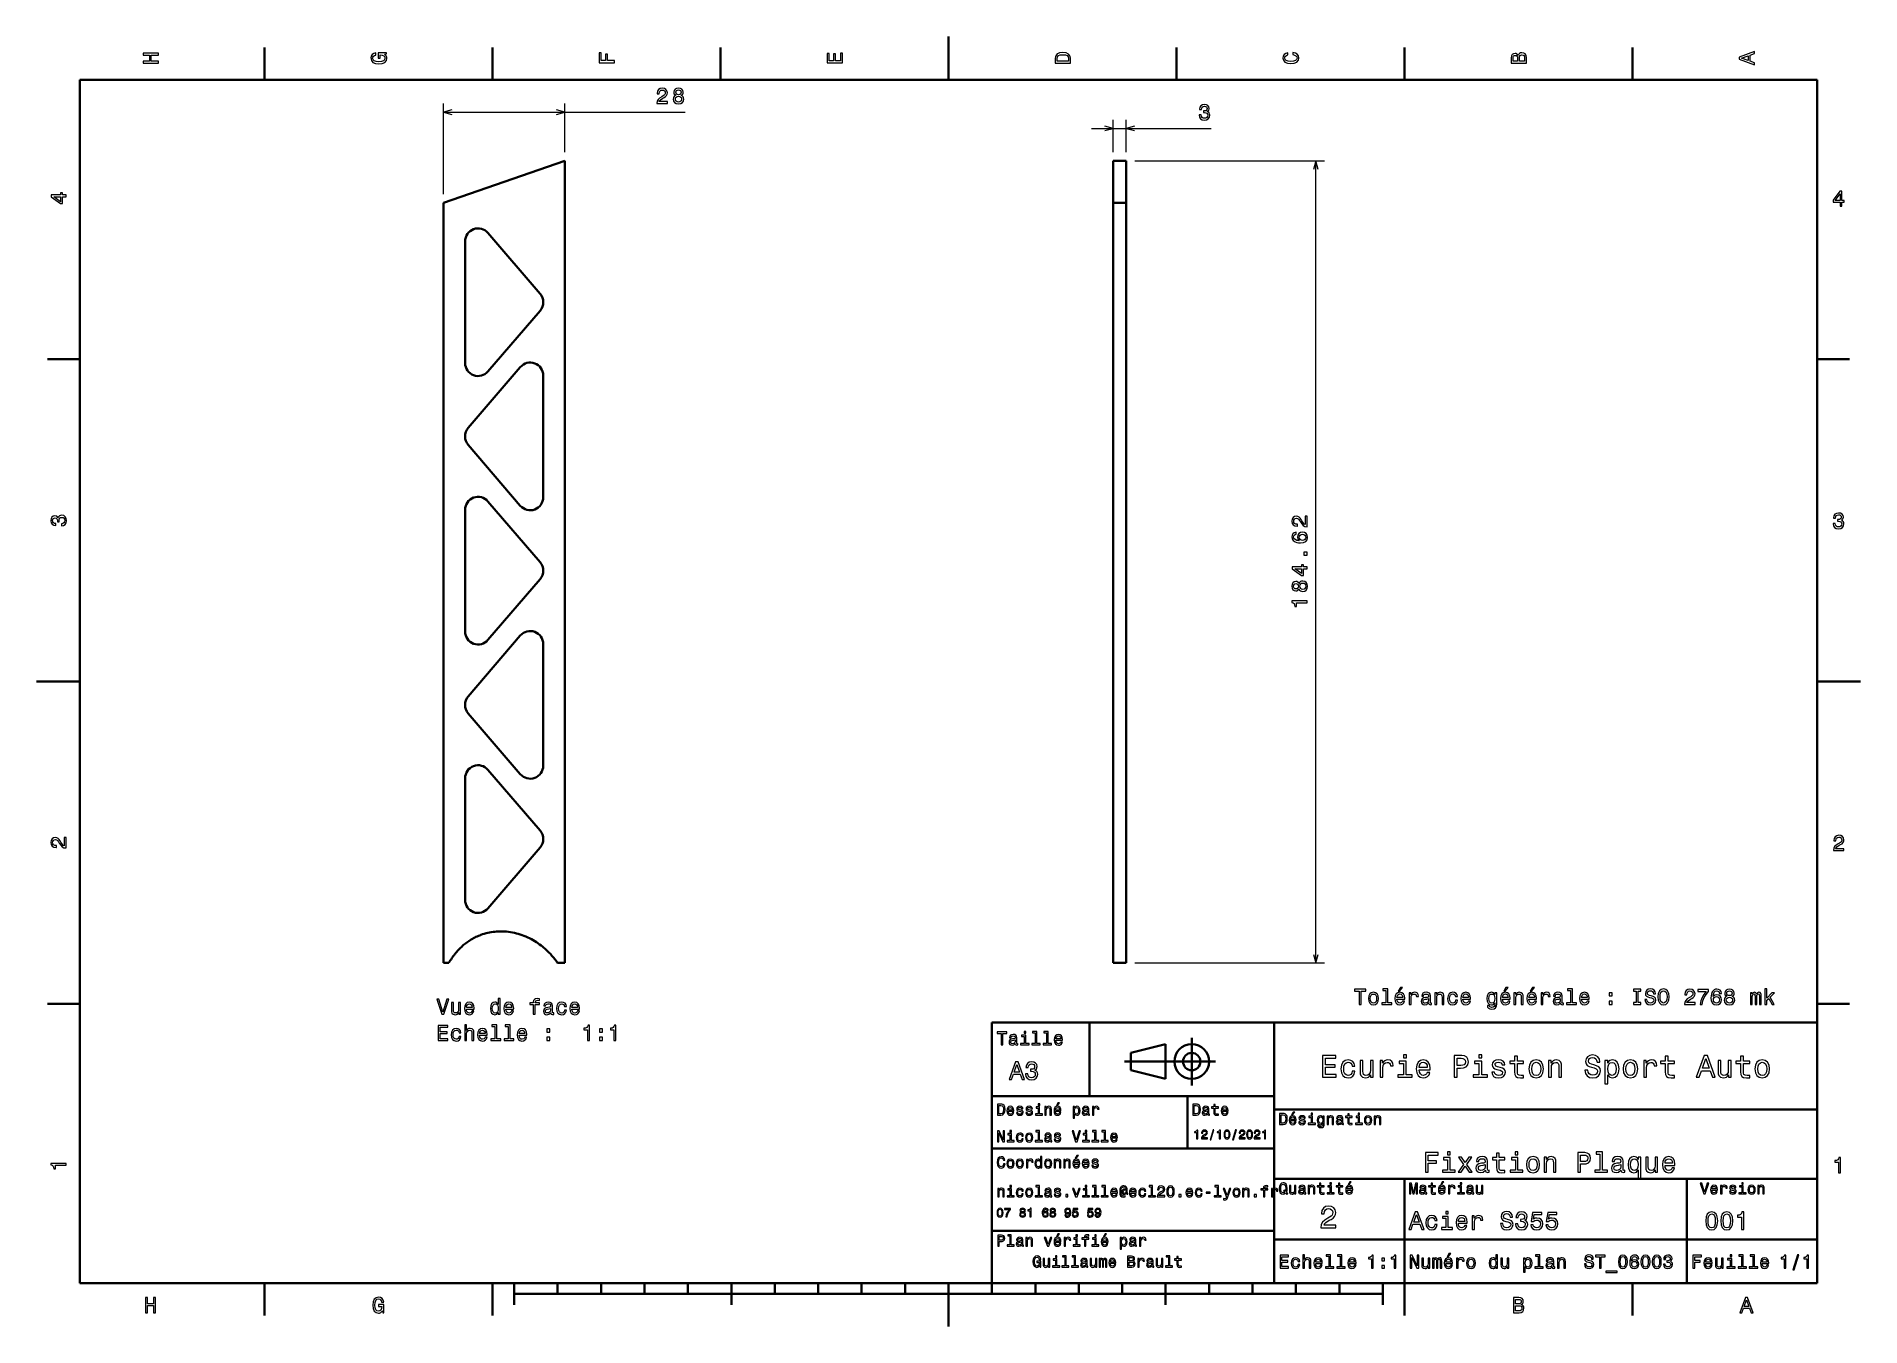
# Model space of a CAD drawing. Extents: x 0 to 420, y 0 to 297.
import ezdxf

# ---------------------------------------------------------------- set-up
doc = ezdxf.new("R2010")
doc.units = 0

msp = doc.modelspace()

# ---------------------------------------------------------------- linework, layer by layer
at = {"color": 7, "lineweight": 35, "ltscale": 0.1875}
for p, q in [((52.5, 287), (52.5, 294.5)), ((105, 287), (105, 294.5)), ((157.5, 287), (157.5, 294.5)), ((262.5, 287), (262.5, 294.5)), ((315, 287), (315, 294.5)), ((367.5, 287), (367.5, 294.5)), ((10, 222.699997), (2.5, 222.699997)), ((410, 222.699997), (417.5, 222.699997)), ((10, 74.300003), (2.5, 74.300003)), ((410, 74.300003), (417.5, 74.300003)), ((52.5, 10), (52.5, 2.5)), ((105, 10), (105, 2.5)), ((315, 10), (315, 2.5)), ((367.5, 10), (367.5, 2.5))]:
    msp.add_line(p, q, dxfattribs=at)
at = {"color": 7, "lineweight": 35, "ltscale": 0.25}
for p, q in [((210, 287), (210, 297)), ((10, 148.5), (0, 148.5)), ((410, 148.5), (420, 148.5)), ((315, 10), (315, 20)), ((210, 10), (210, 0))]:
    msp.add_line(p, q, dxfattribs=at)
at = {"color": 7, "lineweight": 35}
for p, q in [((410, 287), (10, 287)), ((10, 287), (10, 10)), ((410, 10), (410, 287)), ((93.68721, 258.705933), (121.68721, 268.347107)), ((121.68721, 83.731476), (121.68721, 268.347107)), ((93.68721, 83.731476), (93.68721, 258.705933)), ((247.898422, 83.731476), (247.898422, 258.706238)), ((250.898422, 83.731476), (250.898422, 258.705933)), ((98.68721, 249.826736), (98.68721, 221.826752)), ((116.68721, 190.92424), (116.68721, 218.92424)), ((98.68721, 188.021744), (98.68721, 160.021744)), ((116.68721, 129.119247), (116.68721, 157.119247)), ((98.68721, 126.216751), (98.68721, 98.216751)), ((220, 10), (220, 70)), ((220, 70), (410, 70)), ((285, 10), (285, 70)), ((410, 70), (410, 10)), ((250.5, 61), (271.5, 61)), ((220, 53), (285, 53)), ((285, 50), (410, 50)), ((220, 41), (285, 41)), ((285, 34), (410, 34)), ((380, 10), (380, 34)), ((220, 22), (285, 22)), ((285, 20), (410, 20)), ((10, 10), (410, 10)), ((220, 10), (410, 10)), ((110, 7.5), (310, 7.5))]:
    msp.add_line(p, q, dxfattribs=at)
at = {"color": 7, "lineweight": 13}
for p, q in [((93.68721, 260.705933), (93.68721, 281.571136)), ((93.68721, 279.571136), (149.344788, 279.571136)), ((242.899185, 275.843658), (270.512878, 275.840851)), ((252.898422, 268.346924), (296.59668, 268.342468)), ((294.577911, 83.727036), (294.59668, 268.342682)), ((252.898422, 83.731277), (296.577911, 83.726837))]:
    msp.add_line(p, q, dxfattribs=at)
at = {"color": 7, "lineweight": 13, "ltscale": 0.280601}
msp.add_line((121.68721, 270.347107), (121.68721, 281.571136), dxfattribs=at)
at = {"color": 7, "lineweight": 13, "ltscale": 0.187393}
for p, q in [((247.898621, 270.347412), (247.899384, 277.84314)), ((250.898621, 270.347107), (250.899384, 277.842834))]:
    msp.add_line(p, q, dxfattribs=at)
at = {"color": 7, "lineweight": 35, "ltscale": 0.241029}
for p, q in [((247.898422, 258.706238), (247.898422, 268.347412)), ((250.898422, 258.705933), (250.898422, 268.347107))]:
    msp.add_line(p, q, dxfattribs=at)
at = {"color": 7, "lineweight": 35, "ltscale": 0.075}
for p, q in [((250.898422, 268.347107), (247.898422, 268.347412)), ((250.898422, 258.705933), (247.898422, 258.706238)), ((250.898422, 83.731476), (247.898422, 83.731476))]:
    msp.add_line(p, q, dxfattribs=at)
at = {"color": 7, "lineweight": 35, "ltscale": 0.460977}
for p, q in [((103.964981, 251.779114), (115.964981, 237.779114)), ((103.964981, 219.874359), (115.964981, 233.874359)), ((111.409439, 220.876617), (99.409439, 206.876617)), ((111.409439, 188.971863), (99.409439, 202.971863)), ((103.964981, 189.974121), (115.964981, 175.974121)), ((103.964981, 158.069366), (115.964981, 172.069366)), ((111.409439, 159.071625), (99.409439, 145.071625)), ((111.409439, 127.16687), (99.409439, 141.16687)), ((103.964981, 128.169128), (115.964981, 114.169128)), ((103.964981, 96.264374), (115.964981, 110.264374))]:
    msp.add_line(p, q, dxfattribs=at)
at = {"color": 7, "lineweight": 35, "ltscale": 0.032363}
msp.add_line((93.68721, 83.731476), (94.98172, 83.731476), dxfattribs=at)
at = {"color": 7, "lineweight": 35, "ltscale": 0.042803}
msp.add_line((119.975098, 83.731476), (121.68721, 83.731476), dxfattribs=at)
at = {"color": 7, "lineweight": 35, "ltscale": 0.425}
msp.add_line((242.5, 53), (242.5, 70), dxfattribs=at)
at = {"color": 7, "lineweight": 35, "ltscale": 0.206155}
for p, q in [((252, 63), (260, 65)), ((260, 57), (252, 59))]:
    msp.add_line(p, q, dxfattribs=at)
at = {"color": 7, "lineweight": 35, "ltscale": 0.1}
msp.add_line((252, 59), (252, 63), dxfattribs=at)
at = {"color": 7, "lineweight": 35, "ltscale": 0.2}
msp.add_line((260, 65), (260, 57), dxfattribs=at)
at = {"color": 7, "lineweight": 35, "ltscale": 0.275}
msp.add_line((266, 55.5), (266, 66.5), dxfattribs=at)
at = {"color": 7, "lineweight": 35, "ltscale": 0.3}
msp.add_line((265, 41), (265, 53), dxfattribs=at)
at = {"color": 7, "lineweight": 35, "ltscale": 0.35}
msp.add_line((315, 20), (315, 34), dxfattribs=at)
at = {"color": 7, "lineweight": 35, "ltscale": 0.125}
for p, q in [((110, 10), (110, 5)), ((160, 10), (160, 5)), ((260, 10), (260, 5)), ((310, 10), (310, 5))]:
    msp.add_line(p, q, dxfattribs=at)
at = {"color": 7, "lineweight": 35, "ltscale": 0.0625}
for p, q in [((120, 10), (120, 7.5)), ((130, 10), (130, 7.5)), ((140, 10), (140, 7.5)), ((150, 10), (150, 7.5)), ((170, 10), (170, 7.5)), ((180, 10), (180, 7.5)), ((190, 10), (190, 7.5)), ((200, 10), (200, 7.5)), ((220, 10), (220, 7.5)), ((230, 10), (230, 7.5)), ((240, 10), (240, 7.5)), ((250, 10), (250, 7.5)), ((270, 10), (270, 7.5)), ((280, 10), (280, 7.5)), ((290, 10), (290, 7.5)), ((300, 10), (300, 7.5))]:
    msp.add_line(p, q, dxfattribs=at)
at = {"color": 7, "lineweight": 13}
for points in [[(28.083214, 290.829987), (28.083214, 291.299011), (26.439121, 291.299011), (26.439121, 292.701019), (28.083214, 292.701019), (28.083214, 293.164978), (24.583214, 293.164978), (24.583214, 292.701019), (26.010447, 292.701019), (26.010447, 291.299011), (24.583214, 291.299011), (24.583214, 290.829987)], [(80.114197, 292.922913), (80.583214, 293.008667), (80.583214, 293.260803), (78.692001, 293.260803), (78.692001, 291.984863), (79.120674, 291.984863), (79.120674, 292.771606), (79.15094, 292.771606), (79.614914, 292.71109), (79.957855, 292.549713), (80.174713, 292.302612), (80.245316, 291.994965), (80.154541, 291.652039), (79.882202, 291.384735), (79.433357, 291.213257), (78.818085, 291.15274), (78.207855, 291.208221), (77.759003, 291.3797), (77.486671, 291.652039), (77.390854, 292.020172), (77.441284, 292.272339), (77.582497, 292.479126), (77.819527, 292.630402), (78.137245, 292.716156), (78.137245, 293.215424), (77.653099, 293.08429), (77.289986, 292.837189), (77.068085, 292.489197), (76.987396, 292.050446), (77.113472, 291.475525), (77.481628, 291.041779), (78.0616, 290.764404), (78.833214, 290.668579), (79.609871, 290.764404), (80.189842, 291.041779), (80.557999, 291.450287), (80.679039, 291.964691), (80.638687, 292.252167), (80.537827, 292.509369), (80.361313, 292.731262)], [(133.083206, 290.966156), (133.083206, 291.43515), (131.474411, 291.43515), (131.474411, 292.907776), (131.055832, 292.907776), (131.055832, 291.43515), (130.006836, 291.43515), (130.006836, 293.245697), (129.583206, 293.245697), (129.583206, 290.966156)], [(185.583206, 290.940918), (185.583206, 293.159943), (185.159576, 293.159943), (185.159576, 291.404907), (183.974411, 291.404907), (183.974411, 292.968292), (183.555832, 292.968292), (183.555832, 291.404907), (182.506836, 291.404907), (182.506836, 293.119598), (182.083206, 293.119598), (182.083206, 290.940918)], [(234.583206, 291.994965), (234.583206, 290.829987), (238.083206, 290.829987), (238.083206, 291.994965), (237.97226, 292.544678), (237.634354, 292.953186), (237.084641, 293.205353), (236.333206, 293.296112), (235.566635, 293.215424), (235.264038, 293.114563), (235.021973, 292.973358), (234.694153, 292.56485), (234.613464, 292.297546)], [(235.001801, 291.959656), (235.077438, 292.342957), (235.309433, 292.605194), (235.722977, 292.761536), (236.333206, 292.811951), (236.923264, 292.7565), (237.336807, 292.600159), (237.583923, 292.332855), (237.664612, 291.959656), (237.664612, 291.299011), (235.001801, 291.299011)], [(289.282074, 292.817017), (289.705688, 292.716156), (290.008301, 292.549713), (290.194885, 292.317719), (290.255402, 292.04541), (290.164642, 291.71759), (289.892303, 291.460388), (289.448486, 291.28891), (288.833221, 291.233429), (288.222992, 291.28891), (287.774139, 291.455353), (287.501801, 291.712555), (287.405975, 292.04541), (287.456421, 292.287476), (287.597626, 292.494232), (287.824585, 292.65564), (288.137268, 292.766571), (288.137268, 293.245697), (287.658142, 293.094391), (287.295044, 292.832153), (287.068085, 292.47406), (286.987396, 292.04541), (287.113495, 291.510803), (287.466492, 291.102325), (288.046478, 290.840057), (288.833221, 290.749298), (289.619965, 290.840057), (290.199951, 291.102325), (290.558014, 291.510803), (290.679047, 292.04541), (290.583221, 292.514404), (290.315918, 292.89267), (289.877167, 293.159943), (289.282074, 293.301147)], [(341.192017, 292.630402), (340.899506, 292.983429), (340.70282, 293.074219), (340.460754, 293.104462), (340.082489, 293.03891), (339.810181, 292.842224), (339.643738, 292.524506), (339.583221, 292.080688), (339.583221, 290.835022), (343.083221, 290.835022), (343.083221, 292.151306), (343.012604, 292.620331), (342.805847, 292.968292), (342.478027, 293.18515), (342.034241, 293.260803), (341.736694, 293.215424), (341.489563, 293.094391), (341.308014, 292.897705)], [(341.035675, 291.984863), (341.035675, 291.299011), (340.001801, 291.299011), (340.001801, 292.025208), (340.032074, 292.297546), (340.122833, 292.489197), (340.279175, 292.605194), (340.511169, 292.645538), (340.743164, 292.600159), (340.904541, 292.479126), (341.005402, 292.272339)], [(342.664642, 292.095825), (342.664642, 291.299011), (341.45929, 291.299011), (341.45929, 292.050446), (341.494598, 292.368164), (341.600525, 292.595093), (341.782074, 292.731262), (342.044312, 292.776672), (342.321686, 292.731262), (342.513336, 292.605194), (342.629333, 292.393372)], [(395.583221, 290.466858), (395.583221, 290.930847), (394.554413, 291.299011), (394.554413, 292.695984), (395.583221, 293.064117), (395.583221, 293.538177), (392.078186, 292.257202), (392.078186, 291.742798)], [(394.125732, 291.460388), (392.582489, 292), (394.125732, 292.539642)], [(142.860199, 281.571136), (145.265823, 281.571136), (145.265823, 282.004852), (143.364532, 282.004852), (143.470428, 282.241882), (143.651993, 282.438568), (144.211792, 282.796631), (144.509338, 282.947937), (144.842194, 283.164795), (145.079224, 283.416962), (145.215393, 283.714508), (145.265823, 284.052399), (145.180084, 284.476044), (144.943054, 284.808899), (144.579941, 285.020691), (144.110931, 285.096344), (143.62677, 285.01062), (143.258621, 284.77359), (143.021591, 284.395355), (142.940903, 283.896057), (142.940903, 283.82547), (143.399826, 283.82547), (143.399826, 283.865814), (143.445221, 284.20874), (143.58139, 284.460907), (143.798248, 284.622284), (144.085709, 284.677765), (144.37822, 284.627319), (144.595078, 284.501251), (144.736282, 284.304565), (144.786713, 284.057434), (144.751419, 283.82547), (144.655594, 283.628784), (144.494217, 283.457306), (144.272308, 283.306), (143.974762, 283.144623), (143.48053, 282.83194), (143.132538, 282.499084), (142.925766, 282.095642), (142.860199, 281.586273)], [(147.201416, 283.457306), (146.944214, 283.316101), (146.7677, 283.119415), (146.656754, 282.872284), (146.621445, 282.574738), (146.702133, 282.125885), (146.934128, 281.777893), (147.312363, 281.556), (147.826782, 281.470276), (148.336151, 281.556), (148.714386, 281.777893), (148.946381, 282.125885), (149.032104, 282.574738), (148.99176, 282.872284), (148.885849, 283.119415), (148.7043, 283.316101), (148.452133, 283.457306), (148.65387, 283.578339), (148.795074, 283.744751), (148.880814, 283.946503), (148.911072, 284.193604), (148.830383, 284.551697), (148.618561, 284.839142), (148.27562, 285.025757), (147.826782, 285.096344), (147.372894, 285.025757), (147.029953, 284.839142), (146.81308, 284.551697), (146.737442, 284.193604), (146.76265, 283.946503), (146.848389, 283.744751)], [(147.105591, 282.584839), (147.150986, 282.852112), (147.297241, 283.053833), (147.524185, 283.184967), (147.826782, 283.230347), (148.124329, 283.184967), (148.351273, 283.053833), (148.497528, 282.852112), (148.547958, 282.584839), (148.497528, 282.297363), (148.351273, 282.080505), (148.124329, 281.939301), (147.826782, 281.89389), (147.524185, 281.939301), (147.297241, 282.080505), (147.150986, 282.297363)], [(147.216553, 284.153259), (147.256897, 284.375183), (147.37793, 284.546631), (147.56958, 284.652557), (147.826782, 284.692902), (148.078934, 284.652557), (148.270584, 284.546631), (148.391617, 284.375183), (148.437012, 284.153259), (148.391617, 283.926331), (148.270584, 283.749817), (148.078934, 283.63382), (147.826782, 283.598511), (147.56958, 283.638855), (147.37793, 283.749817), (147.256897, 283.926331)], [(267.724304, 278.940552), (267.724304, 278.905243), (267.804932, 278.421082), (268.041931, 278.057953), (268.4151, 277.825928), (268.909332, 277.740143), (269.433838, 277.825836), (269.82724, 278.047699), (270.079437, 278.400696), (270.170258, 278.854584), (270.129944, 279.15213), (270.019012, 279.394226), (269.837463, 279.580841), (269.595428, 279.71701), (269.923248, 279.989319), (270.039307, 280.423035), (269.963684, 280.816406), (269.746857, 281.113983), (269.39386, 281.300629), (268.909698, 281.366211), (268.455811, 281.285583), (268.107788, 281.063721), (267.880829, 280.710724), (267.805115, 280.241699), (267.805115, 280.20639), (268.253967, 280.20636), (268.294342, 280.529114), (268.425507, 280.761078), (268.637329, 280.902283), (268.934875, 280.952667), (269.197113, 280.912292), (269.388763, 280.806366), (269.50473, 280.634888), (269.55011, 280.402893), (269.5047, 280.155792), (269.383636, 279.98938), (269.171814, 279.888519), (268.884338, 279.858307), (268.687653, 279.863373), (268.687622, 279.464966), (268.934723, 279.475006), (269.252441, 279.429596), (269.489471, 279.308533), (269.630646, 279.111816), (269.681061, 278.854614), (269.625549, 278.562134), (269.479279, 278.345276), (269.247284, 278.209137), (268.939636, 278.163788), (268.621918, 278.214233), (268.389954, 278.36557), (268.243713, 278.607635), (268.188293, 278.940521)], [(6.833213, 260.077362), (6.833213, 260.53125), (5.965778, 260.53125), (5.965778, 261.030548), (5.56232, 261.030548), (5.56232, 260.53125), (3.408862, 260.53125), (3.408862, 260.072327), (5.521974, 258.539185), (5.965778, 258.539185), (5.965778, 260.077362)], [(415.277374, 257.966766), (415.731262, 257.966766), (415.731262, 258.834198), (416.23056, 258.834198), (416.23056, 259.237671), (415.731262, 259.237671), (415.731262, 261.391113), (415.272339, 261.391113), (413.739197, 259.278015), (413.739197, 258.834198), (415.277374, 258.834198)], [(414.162842, 259.237671), (415.277374, 260.806091), (415.277374, 259.237671)], [(5.56232, 258.96283), (3.993876, 260.077362), (5.56232, 260.077362)], [(5.73379, 184.329117), (5.769093, 184.329117), (6.253242, 184.409805), (6.616354, 184.646835), (6.848343, 185.020035), (6.934078, 185.514282), (6.848343, 186.038773), (6.626441, 186.432144), (6.273415, 186.684311), (5.819525, 186.775085), (5.521974, 186.734741), (5.279899, 186.623795), (5.0933, 186.44223), (4.957133, 186.20015), (4.684798, 186.527969), (4.251081, 186.643967), (3.857709, 186.568314), (3.560158, 186.351456), (3.373559, 185.998428), (3.307997, 185.514282), (3.388689, 185.060394), (3.610591, 184.712402), (3.963617, 184.485458), (4.432637, 184.409805), (4.46794, 184.409805), (4.46794, 184.858658), (4.145173, 184.899002), (3.913184, 185.030121), (3.771974, 185.241943), (3.721542, 185.53949), (3.761888, 185.801743), (3.867795, 185.993378), (4.039265, 186.109375), (4.271254, 186.15477), (4.518372, 186.109375), (4.684798, 185.988342), (4.785663, 185.77652), (4.815922, 185.489059), (4.810879, 185.292374), (5.209294, 185.292374), (5.199208, 185.53949), (5.244596, 185.857224), (5.365634, 186.094254), (5.56232, 186.235458), (5.819525, 186.285889), (6.112032, 186.230423), (6.328891, 186.084167), (6.465058, 185.852173), (6.510447, 185.54454), (6.460014, 185.226807), (6.308718, 184.994827), (6.066643, 184.848572), (5.73379, 184.793091)], [(292.588135, 184.144577), (292.588379, 186.550201), (292.154663, 186.550247), (292.15448, 184.648956), (291.91745, 184.754883), (291.720764, 184.936462), (291.362762, 185.496292), (291.211487, 185.793854), (290.994659, 186.12674), (290.742523, 186.363785), (290.445007, 186.499985), (290.107117, 186.550446), (289.683472, 186.464752), (289.350586, 186.227753), (289.138733, 185.86467), (289.063049, 185.39566), (289.148743, 184.911499), (289.385712, 184.54332), (289.763947, 184.306244), (290.263214, 184.22551), (290.333801, 184.225494), (290.333862, 184.684433), (290.293518, 184.684448), (289.950592, 184.729858), (289.698425, 184.866058), (289.537079, 185.082932), (289.481628, 185.370392), (289.532104, 185.662903), (289.658203, 185.879745), (289.854889, 186.020935), (290.10202, 186.07135), (290.333984, 186.036011), (290.53067, 185.940186), (290.702118, 185.778778), (290.853394, 185.556854), (291.014771, 185.259293), (291.327393, 184.765015), (291.660217, 184.417007), (292.063629, 184.210205), (292.572998, 184.144592)], [(413.729126, 184.866226), (413.729126, 184.830917), (413.809814, 184.346771), (414.046844, 183.983658), (414.420044, 183.751663), (414.914276, 183.665939), (415.438782, 183.751663), (415.832153, 183.973572), (416.08429, 184.326599), (416.175079, 184.780487), (416.134735, 185.078033), (416.023773, 185.320114), (415.842224, 185.506714), (415.600159, 185.642883), (415.927948, 185.915222), (416.043945, 186.348938), (415.968292, 186.74231), (415.751434, 187.039856), (415.398407, 187.226456), (414.914276, 187.292023), (414.460388, 187.211319), (414.112396, 186.989426), (413.885468, 186.636398), (413.809814, 186.167374), (413.809814, 186.13208), (414.258636, 186.13208), (414.299011, 186.454834), (414.430115, 186.686829), (414.641937, 186.828033), (414.939484, 186.878479), (415.201721, 186.83812), (415.393372, 186.732224), (415.509369, 186.560745), (415.554749, 186.328766), (415.509369, 186.081635), (415.388336, 185.915222), (415.176514, 185.814346), (414.889069, 185.784088), (414.692383, 185.789139), (414.692383, 185.390717), (414.939484, 185.400803), (415.257202, 185.355423), (415.494232, 185.234375), (415.635468, 185.037689), (415.685883, 184.780487), (415.630402, 184.487976), (415.484161, 184.271118), (415.252167, 184.134949), (414.944519, 184.089569), (414.626801, 184.139999), (414.394806, 184.29129), (414.248566, 184.533371), (414.193085, 184.866226)], [(290.031067, 182.849731), (289.622559, 182.753967), (289.319946, 182.532089), (289.128265, 182.189178), (289.062683, 181.745361), (289.097931, 181.447815), (289.193726, 181.190613), (289.350037, 180.963638), (289.57193, 180.771973), (289.849304, 180.620651), (290.187195, 180.509674), (290.585602, 180.439026), (291.034424, 180.418793), (291.75058, 180.49942), (292.27005, 180.74649), (292.582764, 181.144867), (292.688751, 181.689529), (292.598022, 182.178726), (292.361023, 182.551956), (291.987854, 182.794067), (291.513794, 182.879852), (291.034668, 182.794159), (290.666504, 182.56221), (290.434479, 182.204163), (290.353729, 181.760376), (290.454559, 181.28125), (290.741974, 180.923157), (290.187225, 180.998856), (289.788818, 181.160278), (289.551819, 181.407425), (289.471161, 181.750366), (289.511536, 182.002533), (289.617462, 182.194153), (289.794006, 182.320221), (290.031036, 182.385773)], [(291.518799, 182.390656), (291.836487, 182.335144), (292.078552, 182.193909), (292.239929, 181.966949), (292.290344, 181.684525), (292.239868, 181.386978), (292.083496, 181.160049), (291.8414, 181.013824), (291.523682, 180.968475), (291.210999, 181.018921), (290.973999, 181.160156), (290.822723, 181.392166), (290.767273, 181.704849), (290.822784, 181.977173), (290.969055, 182.194031), (291.206116, 182.335205)], [(292.587463, 177.555099), (292.587524, 178.251068), (291.83609, 178.251144), (291.835999, 177.555176)], [(292.587128, 174.444427), (292.587189, 174.898331), (291.719757, 174.898407), (291.719788, 175.397705), (291.316345, 175.397736), (291.316284, 174.898453), (289.162842, 174.898682), (289.162781, 174.439743), (291.275757, 172.906387), (291.719543, 172.906342), (291.719696, 174.444519)], [(291.316132, 173.330017), (289.747803, 174.444733), (291.316254, 174.444565)], [(290.7005, 169.805878), (290.841675, 169.548645), (291.038361, 169.372116), (291.285461, 169.261139), (291.583008, 169.2258), (292.03186, 169.306458), (292.379883, 169.538406), (292.601807, 169.916626), (292.687592, 170.43103), (292.601898, 170.940399), (292.380035, 171.318665), (292.032104, 171.55069), (291.583252, 171.636475), (291.285706, 171.596161), (291.038574, 171.490265), (290.841858, 171.308746), (290.700623, 171.05658), (290.57962, 171.258331), (290.413208, 171.399567), (290.211487, 171.485321), (289.964355, 171.515594), (289.606293, 171.434937), (289.318787, 171.223145), (289.132172, 170.880234), (289.061523, 170.431396), (289.13208, 169.977493), (289.318634, 169.634537), (289.606079, 169.417648), (289.964142, 169.341965), (290.211273, 169.367157), (290.412994, 169.452881)], [(290.004547, 169.821075), (289.782623, 169.861435), (289.611176, 169.982483), (289.50528, 170.174149), (289.464966, 170.431351), (289.505341, 170.683502), (289.611267, 170.875153), (289.782745, 170.996155), (290.004669, 171.041534), (290.231598, 170.996124), (290.408112, 170.875061), (290.524078, 170.683411), (290.559357, 170.431244), (290.518982, 170.174042), (290.40802, 169.982422), (290.231476, 169.861389)], [(291.572968, 169.709961), (291.305664, 169.755371), (291.103973, 169.901642), (290.97287, 170.128601), (290.92749, 170.431213), (290.972931, 170.72876), (291.104065, 170.955688), (291.305817, 171.101913), (291.57312, 171.152313), (291.860565, 171.101868), (292.077423, 170.955582), (292.218597, 170.728622), (292.263977, 170.431061), (292.218536, 170.128479), (292.077301, 169.90155), (291.860443, 169.75531)], [(292.586334, 166.604233), (292.586395, 167.063171), (289.061157, 167.063522), (289.061127, 166.720581), (289.368774, 166.629776), (289.5755, 166.448196), (289.696533, 166.170807), (289.736816, 165.787521), (290.09491, 165.787491), (290.094971, 166.604492)], [(6.833213, 110.169449), (6.833213, 112.575073), (6.399496, 112.575073), (6.399496, 110.673775), (6.162464, 110.779686), (5.965778, 110.961243), (5.607709, 111.521034), (5.456412, 111.818588), (5.239553, 112.151443), (4.987392, 112.388474), (4.689842, 112.524643), (4.351945, 112.575073), (3.928314, 112.489334), (3.595461, 112.252304), (3.383646, 111.889191), (3.307997, 111.420174), (3.393732, 110.93602), (3.630764, 110.567871), (4.009006, 110.330833), (4.508286, 110.250145), (4.578891, 110.250145), (4.578891, 110.709076), (4.538545, 110.709076), (4.195605, 110.754463), (3.943444, 110.890633), (3.782061, 111.107491), (3.726585, 111.394958), (3.777017, 111.687462), (3.903098, 111.90432), (4.099784, 112.045532), (4.346902, 112.095963), (4.578891, 112.060661), (4.775577, 111.964844), (4.947046, 111.803459), (5.098343, 111.581558), (5.259727, 111.284004), (5.572406, 110.789772), (5.90526, 110.441788), (6.308718, 110.235016), (6.818084, 110.169449)], [(413.76947, 109.566788), (416.175079, 109.566788), (416.175079, 110.000504), (414.273773, 110.000504), (414.3797, 110.237534), (414.561249, 110.434219), (415.121033, 110.79229), (415.418579, 110.943588), (415.751434, 111.160446), (415.988464, 111.412613), (416.124634, 111.710159), (416.175079, 112.048058), (416.089355, 112.471687), (415.852325, 112.804543), (415.489197, 113.016357), (415.020172, 113.092003), (414.536041, 113.006271), (414.167877, 112.769234), (413.930847, 112.390999), (413.850159, 111.891716), (413.850159, 111.821114), (414.309082, 111.821114), (414.309082, 111.861458), (414.354462, 112.204399), (414.490631, 112.456558), (414.707489, 112.617943), (414.994965, 112.673416), (415.287476, 112.622986), (415.504333, 112.496902), (415.645538, 112.300217), (415.695984, 112.053101), (415.660675, 111.821114), (415.56485, 111.624428), (415.403473, 111.452957), (415.181549, 111.301659), (414.884003, 111.140274), (414.389771, 110.827591), (414.041779, 110.494743), (413.835022, 110.091286), (413.76947, 109.581917)], [(304.582703, 74.142853), (305.046692, 74.142853), (305.046692, 77.219223), (306.105774, 77.219223), (306.105774, 77.642853), (303.518585, 77.642853), (303.518585, 77.219223), (304.582703, 77.219223)], [(306.675659, 75.494438), (306.756348, 74.879166), (306.988342, 74.42527), (307.356476, 74.142853), (307.850739, 74.047035), (308.339905, 74.142853), (308.708069, 74.420227), (308.940063, 74.874123), (309.025787, 75.494438), (308.940063, 76.109711), (308.708069, 76.568642), (308.339905, 76.846024), (307.850739, 76.946884), (307.356476, 76.846024), (306.988342, 76.563599), (306.756348, 76.109711)], [(307.129547, 75.499481), (307.174927, 75.953369), (307.316132, 76.281181), (307.543091, 76.48291), (307.850739, 76.553513), (308.15332, 76.48291), (308.38028, 76.286224), (308.521484, 75.953369), (308.571899, 75.499481), (308.521484, 75.04055), (308.38028, 74.707695), (308.15332, 74.505966), (307.850739, 74.440407), (307.543091, 74.505966), (307.316132, 74.707695), (307.174927, 75.04055)], [(310.725372, 77.390694), (310.725372, 74.516052), (309.812531, 74.516052), (309.812531, 74.142853), (312.076965, 74.142853), (312.076965, 74.516052), (311.169159, 74.516052), (311.169159, 77.763893), (310.029388, 77.763893), (310.029388, 77.390694)], [(313.267151, 75.368355), (315.042358, 75.368355), (315.047424, 75.575127), (314.966736, 76.155098), (314.744812, 76.588821), (314.391785, 76.851067), (313.92276, 76.946884), (313.463837, 76.846024), (313.110809, 76.563599), (312.883881, 76.104668), (312.803162, 75.499481), (312.878815, 74.879166), (313.105774, 74.42527), (313.453766, 74.142853), (313.907654, 74.047035), (314.301025, 74.112595), (314.623779, 74.284065), (314.860809, 74.556396), (314.996979, 74.91951), (314.558228, 74.91951), (314.467438, 74.717781), (314.336304, 74.566483), (313.963104, 74.44545), (313.675659, 74.500923), (313.458801, 74.677437), (313.317596, 74.964897), (313.267151, 75.353226)], [(313.267151, 75.741554), (313.322632, 76.089539), (313.458801, 76.346741), (313.665558, 76.503082), (313.937897, 76.558556), (314.2052, 76.503082), (314.411957, 76.346741), (314.538055, 76.089539), (314.583435, 75.741554)], [(313.574799, 77.219223), (313.872345, 77.219223), (314.573364, 78.076569), (314.079102, 78.076569)], [(316.081268, 74.142853), (316.525085, 74.142853), (316.525085, 75.691124), (316.570465, 76.064323), (316.706635, 76.331612), (316.928528, 76.492996), (317.226074, 76.54847), (317.447998, 76.513168), (317.61441, 76.412308), (317.715271, 76.240837), (317.75058, 76.00885), (318.199432, 76.00885), (318.138916, 76.417351), (317.972473, 76.709854), (317.695099, 76.886368), (317.316864, 76.946884), (317.059662, 76.90654), (316.837769, 76.805679), (316.641083, 76.634209), (316.484741, 76.402222), (316.484741, 76.851067), (316.081268, 76.851067)], [(320.559662, 74.49588), (320.559662, 74.480751), (320.584869, 74.30928), (320.660522, 74.18824), (320.978241, 74.092422), (321.225372, 74.132767), (321.225372, 74.475708), (321.119446, 74.460579), (320.978241, 74.526138), (320.953033, 74.727867), (320.953033, 76.129883), (320.892517, 76.487953), (320.716003, 76.740112), (320.408356, 76.891411), (319.97464, 76.946884), (319.551025, 76.886368), (319.238342, 76.714897), (319.041656, 76.447609), (318.976074, 76.094582), (318.976074, 76.064323), (319.374512, 76.064323), (319.40979, 76.276138), (319.520752, 76.427437), (319.702301, 76.518211), (319.959503, 76.553513), (320.206635, 76.528297), (320.383148, 76.452652), (320.489044, 76.321526), (320.524353, 76.139969), (320.504181, 75.928154), (320.423492, 75.82225), (320.221771, 75.771812), (319.843536, 75.731468), (319.40979, 75.640694), (319.102173, 75.479309), (318.920624, 75.22715), (318.865143, 74.853951), (318.915558, 74.521095), (319.071899, 74.273979), (319.324066, 74.117638), (319.672058, 74.062164), (320.141083, 74.168068)], [(321.986908, 74.142853), (322.430695, 74.142853), (322.430695, 75.706253), (322.476074, 76.064323), (322.622345, 76.326569), (322.849274, 76.487953), (323.151886, 76.54847), (323.393951, 76.498039), (323.545258, 76.36187), (323.620911, 76.134926), (323.646118, 75.832336), (323.646118, 74.142853), (324.089905, 74.142853), (324.089905, 75.923111), (324.069763, 76.281181), (323.978973, 76.578735), (323.681427, 76.851067), (323.217438, 76.946884), (322.960236, 76.911583), (322.743378, 76.815765), (322.556763, 76.654381), (322.410522, 76.437523), (322.410522, 76.851067), (321.986908, 76.851067)], [(326.747711, 75.953369), (327.186462, 75.953369), (327.095673, 76.356827), (326.878815, 76.674553), (326.540924, 76.871239), (326.102173, 76.946884), (325.618011, 76.846024), (325.249878, 76.563599), (325.017883, 76.104668), (324.937195, 75.489395), (325.012817, 74.879166), (325.239777, 74.42527), (325.597839, 74.142853), (326.087036, 74.047035), (326.520752, 74.122681), (326.858643, 74.334496), (327.090637, 74.667351), (327.191498, 75.111153), (326.767883, 75.111153), (326.69223, 74.828735), (326.551025, 74.616913), (326.349274, 74.485794), (326.102173, 74.44545), (325.794525, 74.511009), (325.572632, 74.712738), (325.436462, 75.04055), (325.391083, 75.504524), (325.436462, 75.958412), (325.577667, 76.286224), (325.804626, 76.487953), (326.102173, 76.558556), (326.36441, 76.513168), (326.561096, 76.397179), (326.69223, 76.205536)], [(328.447266, 75.368355), (330.222473, 75.368355), (330.227539, 75.575127), (330.146851, 76.155098), (329.924927, 76.588821), (329.571899, 76.851067), (329.102875, 76.946884), (328.643951, 76.846024), (328.290924, 76.563599), (328.063995, 76.104668), (327.983276, 75.499481), (328.058929, 74.879166), (328.285889, 74.42527), (328.633881, 74.142853), (329.087769, 74.047035), (329.48114, 74.112595), (329.803894, 74.284065), (330.040924, 74.556396), (330.177094, 74.91951), (329.738342, 74.91951), (329.647552, 74.717781), (329.516418, 74.566483), (329.14325, 74.44545), (328.855774, 74.500923), (328.638916, 74.677437), (328.497711, 74.964897), (328.447266, 75.353226)], [(328.447266, 75.741554), (328.502747, 76.089539), (328.638916, 76.346741), (328.845673, 76.503082), (329.118011, 76.558556), (329.385315, 76.503082), (329.592072, 76.346741), (329.71817, 76.089539), (329.76355, 75.741554)], [(336.239044, 74.263893), (336.239044, 76.851067), (335.81543, 76.851067), (335.81543, 76.412308), (335.467438, 76.810722), (335.255615, 76.911583), (335.018585, 76.946884), (334.589905, 76.846024), (334.25708, 76.563599), (334.040222, 76.109711), (333.964569, 75.499481), (334.040222, 74.884209), (334.25708, 74.430313), (334.589905, 74.142853), (335.018585, 74.047035), (335.260681, 74.082336), (335.462402, 74.173111), (335.81543, 74.556396), (335.81543, 74.173111), (335.775085, 73.870522), (335.664124, 73.653656), (335.452301, 73.52758), (335.134583, 73.482193), (334.857208, 73.512451), (334.660522, 73.588097), (334.544525, 73.719223), (334.509216, 73.895737), (334.080566, 73.895737), (334.080566, 73.875565), (334.146118, 73.552795), (334.347839, 73.310722), (334.670624, 73.154381), (335.109375, 73.098907), (335.63385, 73.174553), (335.981842, 73.386368), (336.178528, 73.754524)], [(334.423492, 75.499481), (334.468872, 75.948326), (334.605042, 76.281181), (334.816864, 76.477867), (335.099274, 76.54847), (335.396851, 76.477867), (335.618744, 76.281181), (335.754913, 75.948326), (335.805328, 75.499481), (335.754913, 75.04055), (335.618744, 74.712738), (335.396851, 74.511009), (335.099274, 74.44545), (334.816864, 74.511009), (334.605042, 74.712738), (334.468872, 75.045593)], [(337.555328, 75.368355), (339.330566, 75.368355), (339.335602, 75.575127), (339.254913, 76.155098), (339.03299, 76.588821), (338.679962, 76.851067), (338.210968, 76.946884), (337.752014, 76.846024), (337.398987, 76.563599), (337.172058, 76.104668), (337.09137, 75.499481), (337.166992, 74.879166), (337.393951, 74.42527), (337.741943, 74.142853), (338.195831, 74.047035), (338.589203, 74.112595), (338.911957, 74.284065), (339.148987, 74.556396), (339.285156, 74.91951), (338.846405, 74.91951), (338.755615, 74.717781), (338.624512, 74.566483), (338.251312, 74.44545), (337.963837, 74.500923), (337.746979, 74.677437), (337.605774, 74.964897), (337.555328, 75.353226)], [(337.555328, 75.741554), (337.610809, 76.089539), (337.746979, 76.346741), (337.953735, 76.503082), (338.226074, 76.558556), (338.493378, 76.503082), (338.700134, 76.346741), (338.826233, 76.089539), (338.871613, 75.741554)], [(337.862976, 77.219223), (338.160522, 77.219223), (338.861542, 78.076569), (338.36731, 78.076569)], [(340.203033, 74.142853), (340.64682, 74.142853), (340.64682, 75.706253), (340.69223, 76.064323), (340.83847, 76.326569), (341.06543, 76.487953), (341.368011, 76.54847), (341.610077, 76.498039), (341.761383, 76.36187), (341.837036, 76.134926), (341.862244, 75.832336), (341.862244, 74.142853), (342.306061, 74.142853), (342.306061, 75.923111), (342.285889, 76.281181), (342.195099, 76.578735), (341.897552, 76.851067), (341.433594, 76.946884), (341.176361, 76.911583), (340.959503, 76.815765), (340.772919, 76.654381), (340.626648, 76.437523), (340.626648, 76.851067), (340.203033, 76.851067)], [(343.62738, 75.368355), (345.402588, 75.368355), (345.407654, 75.575127), (345.326935, 76.155098), (345.105042, 76.588821), (344.752014, 76.851067), (344.28299, 76.946884), (343.824066, 76.846024), (343.471039, 76.563599), (343.24408, 76.104668), (343.163391, 75.499481), (343.239044, 74.879166), (343.466003, 74.42527), (343.813965, 74.142853), (344.267883, 74.047035), (344.661255, 74.112595), (344.984009, 74.284065), (345.221039, 74.556396), (345.357208, 74.91951), (344.918457, 74.91951), (344.827667, 74.717781), (344.696533, 74.566483), (344.323334, 74.44545), (344.035889, 74.500923), (343.819031, 74.677437), (343.677795, 74.964897), (343.62738, 75.353226)], [(343.62738, 75.741554), (343.682861, 76.089539), (343.819031, 76.346741), (344.025787, 76.503082), (344.298126, 76.558556), (344.56543, 76.503082), (344.772186, 76.346741), (344.898285, 76.089539), (344.943665, 75.741554)], [(343.935028, 77.219223), (344.232574, 77.219223), (344.933563, 78.076569), (344.439331, 78.076569)], [(346.441498, 74.142853), (346.885315, 74.142853), (346.885315, 75.691124), (346.930695, 76.064323), (347.066864, 76.331612), (347.288757, 76.492996), (347.586304, 76.54847), (347.808228, 76.513168), (347.97464, 76.412308), (348.0755, 76.240837), (348.110809, 76.00885), (348.559662, 76.00885), (348.499146, 76.417351), (348.332703, 76.709854), (348.055328, 76.886368), (347.677094, 76.946884), (347.419891, 76.90654), (347.197998, 76.805679), (347.001282, 76.634209), (346.844971, 76.402222), (346.844971, 76.851067), (346.441498, 76.851067)], [(350.919891, 74.49588), (350.919891, 74.480751), (350.945099, 74.30928), (351.020752, 74.18824), (351.33847, 74.092422), (351.585602, 74.132767), (351.585602, 74.475708), (351.479675, 74.460579), (351.33847, 74.526138), (351.313263, 74.727867), (351.313263, 76.129883), (351.252747, 76.487953), (351.076233, 76.740112), (350.768585, 76.891411), (350.334869, 76.946884), (349.911255, 76.886368), (349.598572, 76.714897), (349.401886, 76.447609), (349.336304, 76.094582), (349.336304, 76.064323), (349.734741, 76.064323), (349.77002, 76.276138), (349.880981, 76.427437), (350.062531, 76.518211), (350.319733, 76.553513), (350.566864, 76.528297), (350.743378, 76.452652), (350.849274, 76.321526), (350.884583, 76.139969), (350.86441, 75.928154), (350.783722, 75.82225), (350.582001, 75.771812), (350.203735, 75.731468), (349.77002, 75.640694), (349.462402, 75.479309), (349.280823, 75.22715), (349.225372, 74.853951), (349.275787, 74.521095), (349.432129, 74.273979), (349.684296, 74.117638), (350.032288, 74.062164), (350.501282, 74.168068)], [(353.229675, 77.390694), (353.229675, 74.516052), (352.316864, 74.516052), (352.316864, 74.142853), (354.581268, 74.142853), (354.581268, 74.516052), (353.673492, 74.516052), (353.673492, 77.763893), (352.533722, 77.763893), (352.533722, 77.390694)], [(355.771484, 75.368355), (357.546692, 75.368355), (357.551727, 75.575127), (357.471039, 76.155098), (357.249146, 76.588821), (356.896118, 76.851067), (356.427094, 76.946884), (355.96814, 76.846024), (355.615112, 76.563599), (355.388184, 76.104668), (355.307495, 75.499481), (355.383148, 74.879166), (355.610077, 74.42527), (355.958069, 74.142853), (356.411957, 74.047035), (356.805328, 74.112595), (357.128113, 74.284065), (357.365112, 74.556396), (357.501282, 74.91951), (357.062531, 74.91951), (356.971741, 74.717781), (356.840637, 74.566483), (356.467438, 74.44545), (356.179962, 74.500923), (355.963104, 74.677437), (355.821899, 74.964897), (355.771484, 75.353226)], [(355.771484, 75.741554), (355.826935, 76.089539), (355.963104, 76.346741), (356.169891, 76.503082), (356.44223, 76.558556), (356.709503, 76.503082), (356.91629, 76.346741), (357.042358, 76.089539), (357.087738, 75.741554)], [(362.151154, 76.099625), (362.847107, 76.099625), (362.847107, 76.851067), (362.151154, 76.851067)], [(368.339172, 74.566483), (367.693665, 74.566483), (367.693665, 74.142853), (369.4487, 74.142853), (369.4487, 74.566483), (368.803162, 74.566483), (368.803162, 77.219223), (369.4487, 77.219223), (369.4487, 77.642853), (367.693665, 77.642853), (367.693665, 77.219223), (368.339172, 77.219223)], [(370.810364, 75.297752), (370.35144, 75.297752), (370.452301, 74.763168), (370.704468, 74.369797), (371.092773, 74.132767), (371.617279, 74.047035), (372.136749, 74.127724), (372.525085, 74.349625), (372.772186, 74.697609), (372.862976, 75.15654), (372.787323, 75.570084), (372.5755, 75.837379), (372.232544, 76.013893), (371.773621, 76.145012), (371.380249, 76.240837), (371.123047, 76.351784), (370.976807, 76.513168), (370.931396, 76.765335), (370.976807, 76.992279), (371.10791, 77.16375), (371.309631, 77.279739), (371.587036, 77.320084), (371.869446, 77.269653), (372.091339, 77.133484), (372.23761, 76.90654), (372.308197, 76.598907), (372.767151, 76.598907), (372.767151, 76.608994), (372.686462, 77.083054), (372.449402, 77.436081), (372.076233, 77.657982), (371.571899, 77.733627), (371.118011, 77.657982), (370.764984, 77.446167), (370.538025, 77.118355), (370.457336, 76.694725), (370.522888, 76.316483), (370.714539, 76.05928), (371.017151, 75.88781), (371.430695, 75.756683), (371.839172, 75.640694), (372.14682, 75.529739), (372.333435, 75.368355), (372.398987, 75.10611), (372.33847, 74.838821), (372.182129, 74.637093), (371.945099, 74.511009), (371.637451, 74.470665), (371.294525, 74.526138), (371.032288, 74.687523), (370.865845, 74.949768)], [(373.347107, 75.892853), (373.437897, 75.10611), (373.700134, 74.526138), (374.108643, 74.168068), (374.643219, 74.047035), (375.17276, 74.168068), (375.586304, 74.526138), (375.843506, 75.10611), (375.939331, 75.892853), (375.843506, 76.674553), (375.732544, 76.992279), (375.586304, 77.254524), (375.17276, 77.612595), (374.920593, 77.703369), (374.643219, 77.738678), (374.103607, 77.612595), (373.695099, 77.259567), (373.437897, 76.679596)], [(373.831268, 75.892853), (373.886749, 76.503082), (374.053162, 76.951927), (374.310364, 77.224266), (374.643219, 77.320084), (374.971039, 77.224266), (375.228241, 76.946884), (375.394653, 76.498039), (375.4552, 75.892853), (375.394653, 75.282623), (375.228241, 74.833778), (374.971039, 74.56144), (374.643219, 74.470665), (374.310364, 74.56144), (374.053162, 74.833778), (373.886749, 75.27758)], [(379.484741, 74.142853), (381.89035, 74.142853), (381.89035, 74.576569), (379.989044, 74.576569), (380.094971, 74.813599), (380.27652, 75.010284), (380.836304, 75.368355), (381.13385, 75.519653), (381.466736, 75.736511), (381.703735, 75.988678), (381.839905, 76.286224), (381.89035, 76.624123), (381.804626, 77.047752), (381.567566, 77.380608), (381.204468, 77.592422), (380.735443, 77.668068), (380.251282, 77.582336), (379.883148, 77.345299), (379.646118, 76.967064), (379.56543, 76.467781), (379.56543, 76.397179), (380.024353, 76.397179), (380.024353, 76.437523), (380.069733, 76.780464), (380.205902, 77.032623), (380.42276, 77.194008), (380.710236, 77.249481), (381.002747, 77.199051), (381.219604, 77.072968), (381.360809, 76.876282), (381.411255, 76.629166), (381.375946, 76.397179), (381.280121, 76.200493), (381.118744, 76.029022), (380.896851, 75.877724), (380.599274, 75.716339), (380.105042, 75.403656), (379.75708, 75.070808), (379.550293, 74.667351), (379.484741, 74.157982)], [(383.050293, 74.142853), (383.559662, 74.142853), (383.726074, 74.974983), (384.018585, 75.75164), (384.432129, 76.472824), (384.971771, 77.148613), (384.971771, 77.567207), (382.571198, 77.567207), (382.571198, 77.108269), (384.48761, 77.108269), (383.932861, 76.427437), (383.514282, 75.716339), (383.221771, 74.959854)], [(387.997711, 76.699768), (387.901886, 77.108269), (387.679993, 77.410866), (387.337036, 77.602509), (386.89325, 77.668068), (386.595703, 77.632767), (386.33847, 77.536942), (386.111542, 77.380608), (385.919891, 77.158707), (385.768616, 76.881325), (385.657654, 76.543427), (385.587036, 76.145012), (385.566864, 75.696167), (385.647552, 74.980026), (385.894684, 74.460579), (386.293091, 74.147896), (386.837769, 74.041985), (387.326965, 74.132767), (387.700165, 74.369797), (387.94223, 74.742996), (388.027954, 75.217064), (387.94223, 75.696167), (387.710236, 76.064323), (387.352173, 76.29631), (386.908356, 76.376999), (386.42926, 76.276138), (386.071198, 75.988678), (386.146851, 76.543427), (386.308228, 76.941841), (386.555359, 77.178879), (386.898285, 77.259567), (387.150452, 77.219223), (387.342102, 77.113312), (387.46817, 76.936798), (387.533722, 76.699768)], [(387.538757, 75.212021), (387.483276, 74.894295), (387.342102, 74.652222), (387.115143, 74.490837), (386.832703, 74.440407), (386.535156, 74.490837), (386.308228, 74.647179), (386.161987, 74.889252), (386.116577, 75.20697), (386.167023, 75.519653), (386.308228, 75.756683), (386.540222, 75.907982), (386.852905, 75.963455), (387.125244, 75.907982), (387.342102, 75.761726), (387.483276, 75.524696)], [(389.197998, 76.029022), (388.940796, 75.88781), (388.764282, 75.691124), (388.65332, 75.444008), (388.618042, 75.146454), (388.69873, 74.697609), (388.930695, 74.349625), (389.30896, 74.127724), (389.823364, 74.041985), (390.332703, 74.127724), (390.710968, 74.349625), (390.942963, 74.697609), (391.028687, 75.146454), (390.988342, 75.444008), (390.882446, 75.691124), (390.700867, 75.88781), (390.44873, 76.029022), (390.650452, 76.150055), (390.791656, 76.316483), (390.87738, 76.518211), (390.907654, 76.765335), (390.826965, 77.123398), (390.615143, 77.410866), (390.272217, 77.597466), (389.823364, 77.668068), (389.369446, 77.597466), (389.02652, 77.410866), (388.809662, 77.123398), (388.734009, 76.765335), (388.759216, 76.518211), (388.844971, 76.316483)], [(389.102173, 75.15654), (389.147552, 75.423836), (389.293823, 75.625565), (389.520752, 75.756683), (389.823364, 75.802078), (390.120911, 75.756683), (390.347839, 75.625565), (390.49411, 75.423836), (390.544556, 75.15654), (390.49411, 74.86908), (390.347839, 74.652222), (390.120911, 74.511009), (389.823364, 74.465622), (389.520752, 74.511009), (389.293823, 74.652222), (389.147552, 74.86908)], [(389.213135, 76.724983), (389.253479, 76.946884), (389.374512, 77.118355), (389.566162, 77.224266), (389.823364, 77.26461), (390.0755, 77.224266), (390.267151, 77.118355), (390.388184, 76.946884), (390.433594, 76.724983), (390.388184, 76.498039), (390.267151, 76.321526), (390.0755, 76.205536), (389.823364, 76.170227), (389.566162, 76.210579), (389.374512, 76.321526), (389.253479, 76.498039)], [(394.674957, 74.142853), (395.083435, 74.142853), (395.083435, 75.953369), (395.108673, 76.225708), (395.184326, 76.422394), (395.300293, 76.538383), (395.451599, 76.583778), (395.572632, 76.543427), (395.65332, 76.442566), (395.693665, 76.271095), (395.708801, 76.044151), (395.708801, 74.142853), (396.092102, 74.142853), (396.092102, 75.953369), (396.11731, 76.220665), (396.192963, 76.417351), (396.313995, 76.538383), (396.465302, 76.583778), (396.586334, 76.543427), (396.667023, 76.442566), (396.717468, 76.044151), (396.717468, 74.142853), (397.125946, 74.142853), (397.125946, 76.013893), (397.100739, 76.402222), (397.02005, 76.699768), (396.858673, 76.881325), (396.596405, 76.946884), (396.288788, 76.846024), (396.051758, 76.553513), (395.865143, 76.840981), (395.55246, 76.946884), (395.265015, 76.846024), (395.068329, 76.563599), (395.068329, 76.851067), (394.674957, 76.851067)], [(397.947998, 74.142853), (398.391815, 74.142853), (398.391815, 75.096024), (398.855774, 75.544868), (399.652618, 74.142853), (400.151886, 74.142853), (399.158386, 75.852509), (400.177124, 76.851067), (399.61731, 76.851067), (398.391815, 75.630608), (398.391815, 77.763893), (397.947998, 77.763893)], [(94.452553, 75.37989), (93.575035, 72.399345), (92.672295, 75.37989), (92.193192, 75.37989), (93.322876, 71.874847), (93.827194, 71.874847), (94.931664, 75.37989)], [(97.655006, 74.583061), (97.211197, 74.583061), (97.211197, 73.019661), (97.160767, 72.656548), (97.014511, 72.394302), (96.787567, 72.232918), (96.490021, 72.182487), (96.252991, 72.222832), (96.101692, 72.343864), (96.015953, 72.550636), (95.995781, 72.843147), (95.995781, 74.583061), (95.551979, 74.583061), (95.551979, 72.802803), (95.567108, 72.444733), (95.662933, 72.147179), (95.955437, 71.874847), (96.424454, 71.77903), (96.67662, 71.814331), (96.893478, 71.905106), (97.080078, 72.061447), (97.231377, 72.288391), (97.231377, 71.874847), (97.655006, 71.874847)], [(98.991463, 73.100349), (100.766678, 73.100349), (100.771721, 73.307121), (100.691025, 73.887093), (100.469124, 74.320816), (100.116104, 74.583061), (99.647079, 74.678879), (99.188148, 74.578018), (98.835121, 74.295593), (98.608177, 73.836662), (98.527481, 73.231476), (98.603134, 72.61116), (98.830078, 72.157265), (99.178062, 71.874847), (99.63195, 71.77903), (100.025322, 71.844589), (100.348091, 72.01606), (100.585121, 72.288391), (100.721291, 72.651505), (100.282524, 72.651505), (100.19175, 72.449776), (100.060623, 72.298477), (99.687424, 72.177444), (99.399963, 72.232918), (99.183105, 72.409431), (99.041893, 72.696892), (98.991463, 73.08522)], [(98.991463, 73.473549), (99.046936, 73.821533), (99.183105, 74.078735), (99.389877, 74.235077), (99.662209, 74.29055), (99.929504, 74.235077), (100.136276, 74.078735), (100.262352, 73.821533), (100.307739, 73.473549)], [(106.339447, 72.293434), (106.339447, 71.874847), (106.783249, 71.874847), (106.783249, 75.495888), (106.344482, 75.495888), (106.344482, 74.169518), (106.006592, 74.552803), (105.79982, 74.643578), (105.56279, 74.678879), (105.134109, 74.578018), (104.801262, 74.295593), (104.584396, 73.841705), (104.508751, 73.231476), (104.584396, 72.621246), (104.801262, 72.162308), (105.134109, 71.874847), (105.56279, 71.77903), (105.79982, 71.814331), (106.011635, 71.905106)], [(105.638435, 74.280464), (105.930939, 74.209862), (106.152847, 74.013176), (106.283966, 73.685364), (106.334396, 73.231476), (106.283966, 72.772545), (106.152847, 72.444733), (105.930939, 72.243004), (105.638435, 72.177444), (105.361053, 72.243004), (105.149239, 72.444733), (105.008034, 72.777588), (104.962639, 73.231476), (105.008034, 73.680321), (105.149239, 74.008133), (105.361053, 74.209862)], [(108.099533, 73.100349), (109.874748, 73.100349), (109.879791, 73.307121), (109.799095, 73.887093), (109.577194, 74.320816), (109.224167, 74.583061), (108.75515, 74.678879), (108.296219, 74.578018), (107.943192, 74.295593), (107.716248, 73.836662), (107.635551, 73.231476), (107.711205, 72.61116), (107.938148, 72.157265), (108.286133, 71.874847), (108.740021, 71.77903), (109.133392, 71.844589), (109.456161, 72.01606), (109.693192, 72.288391), (109.829361, 72.651505), (109.390594, 72.651505), (109.29982, 72.449776), (109.168694, 72.298477), (108.795494, 72.177444), (108.508034, 72.232918), (108.291168, 72.409431), (108.149963, 72.696892), (108.099533, 73.08522)], [(108.099533, 73.473549), (108.155006, 73.821533), (108.291168, 74.078735), (108.49794, 74.235077), (108.770279, 74.29055), (109.037567, 74.235077), (109.244339, 74.078735), (109.370422, 73.821533), (109.41581, 73.473549)], [(114.398521, 74.114044), (114.398521, 71.874847), (114.842331, 71.874847), (114.842331, 74.114044), (115.850967, 74.114044), (115.850967, 74.492279), (114.842331, 74.492279), (114.842331, 74.658707), (114.877625, 74.860435), (114.993622, 74.996605), (115.190308, 75.077293), (115.472733, 75.107559), (115.850967, 75.087387), (115.850967, 75.470673), (115.371864, 75.495888), (114.938148, 75.450493), (114.635551, 75.314331), (114.453995, 75.077293), (114.398521, 74.739403), (114.398521, 74.492279), (113.586563, 74.492279), (113.586563, 74.114044)], [(118.428062, 72.227875), (118.428062, 72.212746), (118.453278, 72.041275), (118.528923, 71.920235), (118.846649, 71.824417), (119.093765, 71.864761), (119.093765, 72.207703), (118.987854, 72.192574), (118.846649, 72.258133), (118.821434, 72.459862), (118.821434, 73.861877), (118.76091, 74.219948), (118.584396, 74.472107), (118.276764, 74.623405), (117.843048, 74.678879), (117.419418, 74.618362), (117.106735, 74.446892), (116.910049, 74.179604), (116.844482, 73.826576), (116.844482, 73.796318), (117.242905, 73.796318), (117.278206, 74.008133), (117.389153, 74.159431), (117.570709, 74.250206), (117.827919, 74.285507), (118.075035, 74.260292), (118.251549, 74.184647), (118.357452, 74.05352), (118.392761, 73.871964), (118.372589, 73.660149), (118.291893, 73.554245), (118.090164, 73.503807), (117.711922, 73.463463), (117.278206, 73.372688), (116.970566, 73.211304), (116.789009, 72.959145), (116.733536, 72.585945), (116.783966, 72.25309), (116.940308, 72.005974), (117.192467, 71.849632), (117.540451, 71.794159), (118.009476, 71.900063)], [(118.377625, 72.822975), (118.317108, 72.56073), (118.155724, 72.358994), (117.913651, 72.227875), (117.616104, 72.182487), (117.424454, 72.207703), (117.288292, 72.288391), (117.20256, 72.429604), (117.177338, 72.626289), (117.19751, 72.802803), (117.278206, 72.928879), (117.600967, 73.070091), (118.009476, 73.130608), (118.377625, 73.251648)], [(121.580078, 73.685364), (122.018837, 73.685364), (121.928055, 74.088821), (121.711197, 74.406548), (121.373306, 74.603233), (120.93454, 74.678879), (120.450394, 74.578018), (120.082237, 74.295593), (119.85025, 73.836662), (119.769562, 73.22139), (119.845207, 72.61116), (120.072151, 72.157265), (120.430222, 71.874847), (120.919418, 71.77903), (121.353134, 71.854675), (121.691025, 72.06649), (121.923019, 72.399345), (122.02388, 72.843147), (121.60025, 72.843147), (121.524597, 72.56073), (121.383392, 72.348907), (121.181664, 72.217789), (120.93454, 72.177444), (120.626907, 72.243004), (120.405006, 72.444733), (120.268837, 72.772545), (120.22345, 73.236519), (120.268837, 73.690407), (120.410049, 74.018219), (120.636993, 74.219948), (120.93454, 74.29055), (121.196793, 74.245163), (121.393478, 74.129173), (121.524597, 73.937531)], [(123.279648, 73.100349), (125.054855, 73.100349), (125.059906, 73.307121), (124.97921, 73.887093), (124.757309, 74.320816), (124.404282, 74.583061), (123.935265, 74.678879), (123.476334, 74.578018), (123.123306, 74.295593), (122.896362, 73.836662), (122.815666, 73.231476), (122.891312, 72.61116), (123.118256, 72.157265), (123.466248, 71.874847), (123.920135, 71.77903), (124.313507, 71.844589), (124.636276, 72.01606), (124.873306, 72.288391), (125.009476, 72.651505), (124.570709, 72.651505), (124.479935, 72.449776), (124.348808, 72.298477), (123.975609, 72.177444), (123.688141, 72.232918), (123.471283, 72.409431), (123.330078, 72.696892), (123.279648, 73.08522)], [(123.279648, 73.473549), (123.335121, 73.821533), (123.471283, 74.078735), (123.678055, 74.235077), (123.950394, 74.29055), (124.217682, 74.235077), (124.424454, 74.078735), (124.550537, 73.821533), (124.595924, 73.473549)], [(320.509216, 75.090981), (320.4487, 74.828735), (320.287323, 74.626999), (320.045258, 74.49588), (319.747711, 74.450493), (319.556061, 74.475708), (319.419891, 74.556396), (319.334167, 74.697609), (319.308929, 74.894295), (319.329102, 75.070808), (319.40979, 75.196884), (319.732574, 75.338097), (320.141083, 75.398613), (320.509216, 75.519653)], [(350.869446, 75.090981), (350.808929, 74.828735), (350.647552, 74.626999), (350.405487, 74.49588), (350.10791, 74.450493), (349.91629, 74.475708), (349.780121, 74.556396), (349.694397, 74.697609), (349.669159, 74.894295), (349.689331, 75.070808), (349.77002, 75.196884), (350.092804, 75.338097), (350.501282, 75.398613), (350.869446, 75.519653)], [(362.151154, 74.142853), (362.847107, 74.142853), (362.847107, 74.894295), (362.151154, 74.894295)], [(92.515953, 65.828018), (94.734978, 65.828018), (94.734978, 66.251648), (92.979935, 66.251648), (92.979935, 67.436806), (94.543335, 67.436806), (94.543335, 67.855392), (92.979935, 67.855392), (92.979935, 68.904388), (94.694633, 68.904388), (94.694633, 69.328018), (92.515953, 69.328018)], [(97.291893, 67.638535), (97.730652, 67.638535), (97.639877, 68.041992), (97.423019, 68.359718), (97.085121, 68.556404), (96.646362, 68.63205), (96.162209, 68.531189), (95.794052, 68.248764), (95.562065, 67.789833), (95.481377, 67.174561), (95.557022, 66.564331), (95.783966, 66.110435), (96.142036, 65.828018), (96.631233, 65.732201), (97.064949, 65.807846), (97.402847, 66.019661), (97.634834, 66.352516), (97.735695, 66.796318), (97.312065, 66.796318), (97.23642, 66.513901), (97.095207, 66.302078), (96.893478, 66.170959), (96.646362, 66.130615), (96.338722, 66.196175), (96.116821, 66.397903), (95.980652, 66.725716), (95.935265, 67.18969), (95.980652, 67.643578), (96.121864, 67.97139), (96.348808, 68.173119), (96.646362, 68.243721), (96.908607, 68.198334), (97.105293, 68.082344), (97.23642, 67.890701)], [(98.603134, 65.828018), (99.046936, 65.828018), (99.046936, 67.391418), (99.092323, 67.749489), (99.238579, 68.011734), (99.465523, 68.173119), (99.76812, 68.233635), (100.010193, 68.183205), (100.161491, 68.047035), (100.237137, 67.820091), (100.262352, 67.517502), (100.262352, 65.828018), (100.706161, 65.828018), (100.706161, 67.608276), (100.685982, 67.966347), (100.595207, 68.263901), (100.297653, 68.536232), (99.833679, 68.63205), (99.58152, 68.596748), (99.364662, 68.500931), (99.183105, 68.349632), (99.046936, 68.14286), (99.046936, 69.449059), (98.603134, 69.449059)], [(102.027481, 67.05352), (103.802704, 67.05352), (103.807739, 67.260292), (103.727051, 67.840263), (103.50515, 68.273987), (103.152122, 68.536232), (102.683105, 68.63205), (102.224167, 68.531189), (101.87114, 68.248764), (101.644196, 67.789833), (101.563507, 67.184647), (101.639153, 66.564331), (101.866104, 66.110435), (102.214081, 65.828018), (102.667976, 65.732201), (103.061348, 65.79776), (103.384109, 65.969231), (103.62114, 66.241562), (103.757309, 66.604675), (103.31855, 66.604675), (103.227768, 66.402946), (103.096649, 66.251648), (102.72345, 66.130615), (102.435982, 66.186089), (102.219124, 66.362602), (102.077919, 66.650063), (102.027481, 67.038391)], [(102.027481, 67.42672), (102.082962, 67.774704), (102.219124, 68.031906), (102.425896, 68.188248), (102.698235, 68.243721), (102.965523, 68.188248), (103.172295, 68.031906), (103.298378, 67.774704), (103.343765, 67.42672)], [(105.557739, 69.075859), (105.557739, 66.201218), (104.64492, 66.201218), (104.64492, 65.828018), (106.909325, 65.828018), (106.909325, 66.201218), (106.001549, 66.201218), (106.001549, 69.449059), (104.861778, 69.449059), (104.861778, 69.075859)], [(108.593765, 69.075859), (108.593765, 66.201218), (107.680939, 66.201218), (107.680939, 65.828018), (109.945351, 65.828018), (109.945351, 66.201218), (109.037567, 66.201218), (109.037567, 69.449059), (107.897797, 69.449059), (107.897797, 69.075859)], [(111.135551, 67.05352), (112.910767, 67.05352), (112.91581, 67.260292), (112.835121, 67.840263), (112.61322, 68.273987), (112.260193, 68.536232), (111.791168, 68.63205), (111.332237, 68.531189), (110.979218, 68.248764), (110.752266, 67.789833), (110.671577, 67.184647), (110.747223, 66.564331), (110.974167, 66.110435), (111.322151, 65.828018), (111.776047, 65.732201), (112.169418, 65.79776), (112.49218, 65.969231), (112.729218, 66.241562), (112.865379, 66.604675), (112.42662, 66.604675), (112.335838, 66.402946), (112.20472, 66.251648), (111.83152, 66.130615), (111.544052, 66.186089), (111.327194, 66.362602), (111.185989, 66.650063), (111.135551, 67.038391)], [(111.135551, 67.42672), (111.191025, 67.774704), (111.327194, 68.031906), (111.533966, 68.188248), (111.806305, 68.243721), (112.073593, 68.188248), (112.280365, 68.031906), (112.406448, 67.774704), (112.451836, 67.42672)], [(117.515236, 67.78479), (118.211197, 67.78479), (118.211197, 68.536232), (117.515236, 68.536232)], [(126.880508, 65.828018), (127.339439, 65.828018), (127.339439, 69.353233), (126.996506, 69.353233), (126.905724, 69.045601), (126.724167, 68.838821), (126.446793, 68.717789), (126.063507, 68.677444), (126.063507, 68.319374), (126.880508, 68.319374)], [(129.659332, 67.78479), (130.355286, 67.78479), (130.355286, 68.536232), (129.659332, 68.536232)], [(132.952545, 65.828018), (133.411484, 65.828018), (133.411484, 69.353233), (133.068542, 69.353233), (132.977768, 69.045601), (132.796204, 68.838821), (132.518829, 68.717789), (132.135544, 68.677444), (132.135544, 68.319374), (132.952545, 68.319374)], [(222.10231, 64.837173), (222.5, 64.837173), (222.5, 67.47406), (223.407776, 67.47406), (223.407776, 67.837173), (221.190201, 67.837173), (221.190201, 67.47406), (222.10231, 67.47406)], [(225.387604, 65.139771), (225.387604, 65.126801), (225.409225, 64.979828), (225.47406, 64.876076), (225.746399, 64.793945), (225.958206, 64.828529), (225.958206, 65.122475), (225.867432, 65.109505), (225.746399, 65.165703), (225.724777, 65.338615), (225.724777, 66.540344), (225.672913, 66.84726), (225.521606, 67.0634), (225.257919, 67.193085), (224.886169, 67.240631), (224.523056, 67.188759), (224.255051, 67.041786), (224.086456, 66.812675), (224.030258, 66.510086), (224.030258, 66.484146), (224.371765, 66.484146), (224.402023, 66.665703), (224.497116, 66.795387), (224.65274, 66.873199), (224.873199, 66.903458), (225.085022, 66.881844), (225.236313, 66.817001), (225.327087, 66.704605), (225.357346, 66.548988), (225.340057, 66.367432), (225.270889, 66.276657), (225.097977, 66.233429), (224.773773, 66.198845), (224.402023, 66.121033), (224.138336, 65.982704), (223.982712, 65.766571), (223.935165, 65.446686), (223.978394, 65.161385), (224.112396, 64.949562), (224.328537, 64.815559), (224.626801, 64.768013), (225.028824, 64.858788)], [(227.786743, 67.940918), (227.38472, 67.940918), (227.38472, 67.508644), (227.786743, 67.508644)], [(229.969742, 67.621033), (229.969742, 65.157059), (229.187317, 65.157059), (229.187317, 64.837173), (231.128235, 64.837173), (231.128235, 65.157059), (230.350143, 65.157059), (230.350143, 67.940918), (229.373199, 67.940918), (229.373199, 67.621033)], [(232.572052, 67.621033), (232.572052, 65.157059), (231.789627, 65.157059), (231.789627, 64.837173), (233.730545, 64.837173), (233.730545, 65.157059), (232.952454, 65.157059), (232.952454, 67.940918), (231.97551, 67.940918), (231.97551, 67.621033)], [(234.750717, 65.887604), (236.272339, 65.887604), (236.276657, 66.064842), (236.207489, 66.561958), (236.017288, 66.933716), (235.714691, 67.158501), (235.312683, 67.240631), (234.919312, 67.154175), (234.616714, 66.912102), (234.422195, 66.51873), (234.353027, 66), (234.417862, 65.4683), (234.612396, 65.079247), (234.91066, 64.837173), (235.299713, 64.755043), (235.636887, 64.811234), (235.913544, 64.958214), (236.116714, 65.191643), (236.233429, 65.502876), (235.857346, 65.502876), (235.779541, 65.329971), (235.667145, 65.200287), (235.34726, 65.096542), (235.100861, 65.144089), (234.914993, 65.295387), (234.793945, 65.541786), (234.750717, 65.874634)], [(117.515236, 65.828018), (118.211197, 65.828018), (118.211197, 66.57946), (117.515236, 66.57946)], [(129.659332, 65.828018), (130.355286, 65.828018), (130.355286, 66.57946), (129.659332, 66.57946)], [(225.344376, 65.649857), (225.292511, 65.425072), (225.154175, 65.252159), (224.946686, 65.139771), (224.69165, 65.100861), (224.527374, 65.122475), (224.41066, 65.191643), (224.337173, 65.312675), (224.315567, 65.481262), (224.332855, 65.632561), (224.402023, 65.740631), (224.67868, 65.861671), (225.028824, 65.913544), (225.344376, 66.017288)], [(227.773773, 65.157059), (227.773773, 67.080688), (226.796829, 67.080688), (226.796829, 66.756485), (227.393372, 66.756485), (227.393372, 65.157059), (226.61528, 65.157059), (226.61528, 64.837173), (228.560516, 64.837173), (228.560516, 65.157059)], [(234.750717, 66.207489), (234.798279, 66.50576), (234.914993, 66.726219), (235.092224, 66.860229), (235.325653, 66.907776), (235.554749, 66.860229), (235.731995, 66.726219), (235.840057, 66.50576), (235.878967, 66.207489)], [(223.982712, 56.9049), (224.51297, 56.9049), (224.933716, 58.080692), (226.530258, 58.080692), (226.951004, 56.9049), (227.492798, 56.9049), (226.028824, 60.910664), (225.440918, 60.910664)], [(225.118149, 58.570606), (225.734863, 60.334293), (226.351578, 58.570606)], [(227.752167, 58.161385), (227.752167, 58.121037), (227.844376, 57.567722), (228.11528, 57.152737), (228.541794, 56.887608), (229.106628, 56.789627), (229.706055, 56.887608), (230.155624, 57.141212), (230.443802, 57.54467), (230.547546, 58.0634), (230.501434, 58.403458), (230.374634, 58.680115), (230.167145, 58.893372), (229.890488, 59.048992), (230.265137, 59.360229), (230.39769, 59.855907), (230.311234, 60.305477), (230.0634, 60.645535), (229.659943, 60.858791), (229.106628, 60.933716), (228.587891, 60.841499), (228.190201, 60.587898), (227.930832, 60.184437), (227.844376, 59.648415), (227.844376, 59.60807), (228.357346, 59.60807), (228.403458, 59.976944), (228.553314, 60.242077), (228.795395, 60.403458), (229.135452, 60.461094), (229.435165, 60.414986), (229.654175, 60.293949), (229.786743, 60.097984), (229.838623, 59.832855), (229.786743, 59.550434), (229.648422, 59.360229), (229.406342, 59.244957), (229.077805, 59.210377), (228.853027, 59.216141), (228.853027, 58.760807), (229.135452, 58.772335), (229.498566, 58.720463), (229.769455, 58.582134), (229.930832, 58.357349), (229.98848, 58.0634), (229.925079, 57.729107), (229.757919, 57.48127), (229.492798, 57.325649), (229.141205, 57.273777), (228.778091, 57.331413), (228.51297, 57.504322), (228.345825, 57.780979), (228.282425, 58.161385)], [(296.109497, 57.381123), (299.279541, 57.381123), (299.279541, 57.986309), (296.772339, 57.986309), (296.772339, 59.679394), (299.005768, 59.679394), (299.005768, 60.277374), (296.772339, 60.277374), (296.772339, 61.775936), (299.221893, 61.775936), (299.221893, 62.381123), (296.109497, 62.381123)], [(302.932281, 59.967579), (303.559082, 59.967579), (303.429382, 60.543945), (303.119598, 60.997837), (302.636871, 61.278816), (302.010071, 61.386887), (301.318451, 61.242794), (300.792511, 60.839336), (300.46109, 60.183716), (300.345825, 59.304752), (300.453888, 58.432995), (300.778107, 57.78458), (301.289612, 57.381123), (301.988464, 57.244236), (302.608063, 57.352303), (303.09079, 57.6549), (303.42218, 58.130402), (303.566284, 58.764408), (302.96109, 58.764408), (302.853027, 58.36095), (302.651306, 58.058357), (302.363098, 57.871037), (302.010071, 57.8134), (301.570618, 57.907059), (301.253601, 58.195244), (301.059082, 58.663544), (300.994232, 59.326366), (301.059082, 59.974781), (301.260803, 60.443081), (301.585022, 60.731266), (302.010071, 60.83213), (302.384735, 60.767288), (302.66571, 60.601585), (302.853027, 60.327808)], [(307.788177, 61.25), (307.154175, 61.25), (307.154175, 59.016571), (307.082123, 58.497837), (306.873199, 58.123196), (306.548981, 57.892651), (306.123901, 57.820602), (305.785309, 57.878242), (305.569153, 58.051151), (305.446686, 58.346542), (305.417877, 58.764408), (305.417877, 61.25), (304.783875, 61.25), (304.783875, 58.706772), (304.805481, 58.195244), (304.942352, 57.770172), (305.360229, 57.381123), (306.030243, 57.244236), (306.390503, 57.294666), (306.700287, 57.424351), (306.966858, 57.647694), (307.182983, 57.971901), (307.182983, 57.381123), (307.788177, 57.381123)], [(309.380402, 57.381123), (310.014404, 57.381123), (310.014404, 59.592937), (310.079254, 60.12608), (310.273773, 60.507923), (310.59079, 60.738472), (311.015839, 60.817722), (311.332855, 60.767288), (311.570618, 60.623199), (311.714691, 60.378242), (311.765137, 60.046829), (312.406342, 60.046829), (312.319885, 60.630402), (312.082123, 61.048271), (311.685883, 61.30043), (311.145538, 61.386887), (310.778107, 61.32925), (310.46109, 61.185158), (310.180115, 60.940201), (309.956757, 60.608788), (309.956757, 61.25), (309.380402, 61.25)], [(315.417877, 57.914265), (315.417877, 61.120316), (313.789612, 61.120316), (313.789612, 60.579971), (314.783875, 60.579971), (314.783875, 57.914265), (313.48703, 57.914265), (313.48703, 57.381123), (316.729095, 57.381123), (316.729095, 57.914265)], [(315.439484, 62.554031), (314.76944, 62.554031), (314.76944, 61.833572), (315.439484, 61.833572)], [(318.371765, 59.131844), (320.907776, 59.131844), (320.914978, 59.427231), (320.799713, 60.255764), (320.482697, 60.875359), (319.978394, 61.25), (319.30835, 61.386887), (318.65274, 61.242794), (318.148407, 60.839336), (317.824219, 60.183716), (317.708923, 59.319164), (317.816986, 58.432995), (318.141205, 57.78458), (318.638336, 57.381123), (319.286743, 57.244236), (319.848694, 57.337894), (320.309784, 57.582851), (320.648407, 57.971901), (320.842926, 58.490631), (320.216125, 58.490631), (320.086456, 58.20245), (319.899139, 57.986309), (319.365997, 57.8134), (318.955322, 57.892651), (318.645538, 58.14481), (318.443787, 58.555473), (318.371765, 59.110229)], [(318.371765, 59.664986), (318.451019, 60.162102), (318.645538, 60.529537), (318.940918, 60.75288), (319.329956, 60.83213), (319.711823, 60.75288), (320.007202, 60.529537), (320.187317, 60.162102), (320.252167, 59.664986)], [(326.462524, 57.381123), (327.125366, 57.381123), (327.125366, 59.492073), (327.860229, 59.492073), (328.602295, 59.528095), (329.193085, 59.780258), (329.574921, 60.270172), (329.70462, 60.940201), (329.60376, 61.559795), (329.315552, 62.013687), (328.840057, 62.287464), (328.19165, 62.381123), (326.462524, 62.381123)], [(328.011536, 61.76873), (328.443787, 61.725502), (328.760803, 61.588615), (328.94812, 61.336452), (329.01297, 60.940201), (328.940918, 60.522331), (328.746399, 60.270172), (328.414978, 60.140488), (327.96109, 60.104465), (327.125366, 60.104465), (327.125366, 61.76873)], [(332.766571, 57.914265), (332.766571, 61.120316), (331.138336, 61.120316), (331.138336, 60.579971), (332.132568, 60.579971), (332.132568, 57.914265), (330.835724, 57.914265), (330.835724, 57.381123), (334.07782, 57.381123), (334.07782, 57.914265)], [(332.788177, 62.554031), (332.118164, 62.554031), (332.118164, 61.833572), (332.788177, 61.833572)], [(337.060516, 59.636166), (336.44812, 59.780258), (335.994232, 59.945965), (335.842926, 60.28458), (335.886169, 60.522331), (336.037476, 60.695244), (336.28241, 60.803314), (336.635437, 60.846542), (336.97406, 60.803314), (337.240631, 60.67363), (337.413544, 60.479107), (337.485596, 60.219738), (338.105194, 60.219738), (338.105194, 60.23415), (337.997131, 60.70245), (337.701721, 61.069885), (337.240631, 61.30043), (336.635437, 61.386887), (336.023041, 61.30043), (335.576355, 61.062679), (335.29538, 60.709652), (335.208923, 60.262966), (335.273773, 59.830688), (335.475494, 59.528095), (335.806915, 59.311958), (336.289612, 59.16066), (336.995667, 58.987751), (337.427948, 58.807636), (337.543213, 58.663544), (337.586456, 58.447407), (337.521606, 58.180836), (337.348694, 57.979107), (337.067719, 57.849422), (336.693085, 57.806194), (336.296814, 57.849422), (336.008636, 58.000721), (335.814117, 58.245674), (335.734863, 58.584293), (335.122467, 58.584293), (335.223328, 58.007923), (335.518738, 57.590057), (335.98703, 57.337894), (336.635437, 57.244236), (337.312683, 57.337894), (337.809814, 57.590057), (338.112396, 57.993515), (338.220459, 58.519451), (338.141205, 58.973343), (337.917877, 59.283138), (337.550415, 59.484871)], [(340.353027, 60.579971), (340.353027, 58.64193), (340.39624, 58.015129), (340.597992, 57.582851), (341.001434, 57.330688), (341.685883, 57.244236), (342.43515, 57.280258), (342.43515, 57.827808), (341.887604, 57.78458), (341.390503, 57.842216), (341.123932, 58.022331), (341.008636, 58.324928), (340.98703, 58.75), (340.98703, 60.579971), (342.43515, 60.579971), (342.43515, 61.120316), (340.98703, 61.120316), (340.98703, 62.251438), (340.353027, 62.251438), (340.353027, 61.120316), (339.257935, 61.120316), (339.257935, 60.579971)], [(343.65274, 59.311958), (343.768005, 58.432995), (344.099426, 57.78458), (344.625366, 57.381123), (345.331421, 57.244236), (346.030273, 57.381123), (346.556213, 57.777374), (346.887604, 58.425793), (347.010101, 59.311958), (346.887604, 60.190922), (346.556213, 60.846542), (346.030273, 61.242794), (345.331421, 61.386887), (344.625366, 61.242794), (344.099426, 60.839336), (343.768005, 60.190922)], [(344.301147, 59.319164), (344.365997, 59.967579), (344.567719, 60.435879), (344.891937, 60.72406), (345.331421, 60.824928), (345.763702, 60.72406), (346.087891, 60.443081), (346.289612, 59.967579), (346.361664, 59.319164), (346.289612, 58.663544), (346.087891, 58.188038), (345.763702, 57.899853), (345.331421, 57.806194), (344.891937, 57.899853), (344.567719, 58.188038), (344.365997, 58.663544)], [(348.177246, 57.381123), (348.811249, 57.381123), (348.811249, 59.614552), (348.876099, 60.12608), (349.085022, 60.500717), (349.409241, 60.731266), (349.841492, 60.817722), (350.187317, 60.745674), (350.403473, 60.551151), (350.511536, 60.226944), (350.547546, 59.794666), (350.547546, 57.381123), (351.181549, 57.381123), (351.181549, 59.924351), (351.15274, 60.435879), (351.023071, 60.86095), (350.597992, 61.25), (349.93515, 61.386887), (349.567719, 61.336452), (349.257935, 61.199566), (348.991364, 60.969017), (348.78241, 60.659222), (348.78241, 61.25), (348.177246, 61.25)], [(357.20462, 59.030979), (356.549011, 59.030979), (356.693085, 58.267288), (357.053314, 57.70533), (357.608063, 57.366714), (358.357361, 57.244236), (359.099426, 57.359509), (359.654175, 57.67651), (360.007202, 58.17363), (360.136902, 58.82925), (360.028809, 59.420029), (359.726227, 59.801872), (359.236328, 60.054031), (358.580688, 60.241352), (358.018738, 60.378242), (357.651306, 60.536743), (357.442383, 60.767288), (357.377533, 61.127522), (357.442383, 61.451729), (357.6297, 61.696686), (357.917877, 61.862389), (358.314117, 61.920029), (358.71759, 61.84798), (359.034576, 61.653458), (359.24353, 61.32925), (359.344391, 60.889767), (360, 60.889767), (360, 60.904179), (359.884735, 61.581409), (359.546112, 62.085732), (359.01297, 62.402737), (358.292511, 62.510807), (357.644104, 62.402737), (357.139771, 62.100143), (356.815552, 61.631844), (356.700287, 61.026657), (356.793945, 60.486309), (357.067719, 60.118874), (357.5, 59.873917), (358.09079, 59.6866), (358.674347, 59.520893), (359.113831, 59.362389), (359.380402, 59.131844), (359.47406, 58.757202), (359.387604, 58.375359), (359.164276, 58.087173), (358.825653, 57.907059), (358.386169, 57.849422), (357.896271, 57.928673), (357.521606, 58.159222), (357.283875, 58.533859)], [(361.786743, 60.652016), (361.786743, 61.25), (361.15274, 61.25), (361.15274, 55.882565), (361.786743, 55.882565), (361.786743, 57.971901), (362.010101, 57.633286), (362.262268, 57.409943), (362.896271, 57.244236), (363.501465, 57.381123), (363.976959, 57.791786), (364.286743, 58.440201), (364.402039, 59.319164), (364.286743, 60.190922), (363.976959, 60.839336), (363.501465, 61.242794), (362.896271, 61.386887), (362.550446, 61.343658), (362.255066, 61.206772), (362.002899, 60.976223)], [(362.788208, 57.8134), (362.363129, 57.907059), (362.053314, 58.195244), (361.858795, 58.663544), (361.793945, 59.319164), (361.858795, 59.967579), (362.053314, 60.435879), (362.363129, 60.716858), (362.788208, 60.817722), (363.177246, 60.716858), (363.48703, 60.428673), (363.68158, 59.960373), (363.753601, 59.319164), (363.68158, 58.67075), (363.48703, 58.195244), (363.177246, 57.907059)], [(365.338623, 59.311958), (365.453888, 58.432995), (365.785309, 57.78458), (366.311249, 57.381123), (367.017303, 57.244236), (367.716125, 57.381123), (368.242065, 57.777374), (368.573486, 58.425793), (368.695984, 59.311958), (368.573486, 60.190922), (368.242065, 60.846542), (367.716125, 61.242794), (367.017303, 61.386887), (366.311249, 61.242794), (365.785309, 60.839336), (365.453888, 60.190922)], [(365.98703, 59.319164), (366.05188, 59.967579), (366.253601, 60.435879), (366.57782, 60.72406), (367.017303, 60.824928), (367.449585, 60.72406), (367.773773, 60.443081), (367.975525, 59.967579), (368.047546, 59.319164), (367.975525, 58.663544), (367.773773, 58.188038), (367.449585, 57.899853), (367.017303, 57.806194), (366.57782, 57.899853), (366.253601, 58.188038), (366.05188, 58.663544)], [(370.100861, 57.381123), (370.734863, 57.381123), (370.734863, 59.592937), (370.799713, 60.12608), (370.994232, 60.507923), (371.311249, 60.738472), (371.736328, 60.817722), (372.053314, 60.767288), (372.291077, 60.623199), (372.435181, 60.378242), (372.485596, 60.046829), (373.126801, 60.046829), (373.040344, 60.630402), (372.802612, 61.048271), (372.406342, 61.30043), (371.865997, 61.386887), (371.498566, 61.32925), (371.181549, 61.185158), (370.900574, 60.940201), (370.677246, 60.608788), (370.677246, 61.25), (370.100861, 61.25)], [(375.050415, 60.579971), (375.050415, 58.64193), (375.093658, 58.015129), (375.29538, 57.582851), (375.698853, 57.330688), (376.383301, 57.244236), (377.132568, 57.280258), (377.132568, 57.827808), (376.585022, 57.78458), (376.087891, 57.842216), (375.82132, 58.022331), (375.706055, 58.324928), (375.684448, 58.75), (375.684448, 60.579971), (377.132568, 60.579971), (377.132568, 61.120316), (375.684448, 61.120316), (375.684448, 62.251438), (375.050415, 62.251438), (375.050415, 61.120316), (373.955322, 61.120316), (373.955322, 60.579971)], [(382.175781, 57.381123), (382.838623, 57.381123), (383.364563, 58.850864), (385.360229, 58.850864), (385.886169, 57.381123), (386.563416, 57.381123), (384.733429, 62.388329), (383.998566, 62.388329)], [(383.595093, 59.463257), (384.365997, 61.667866), (385.136902, 59.463257)], [(390.194519, 61.25), (389.560516, 61.25), (389.560516, 59.016571), (389.488464, 58.497837), (389.279541, 58.123196), (388.955322, 57.892651), (388.530243, 57.820602), (388.19165, 57.878242), (387.975494, 58.051151), (387.853027, 58.346542), (387.824219, 58.764408), (387.824219, 61.25), (387.190186, 61.25), (387.190186, 58.706772), (387.211792, 58.195244), (387.348694, 57.770172), (387.766571, 57.381123), (388.436584, 57.244236), (388.796814, 57.294666), (389.106628, 57.424351), (389.373199, 57.647694), (389.589325, 57.971901), (389.589325, 57.381123), (390.194519, 57.381123)], [(392.399109, 60.579971), (392.399109, 58.64193), (392.442352, 58.015129), (392.644073, 57.582851), (393.047546, 57.330688), (393.731995, 57.244236), (394.481262, 57.280258), (394.481262, 57.827808), (393.933716, 57.78458), (393.436584, 57.842216), (393.170013, 58.022331), (393.054749, 58.324928), (393.033142, 58.75), (393.033142, 60.579971), (394.481262, 60.579971), (394.481262, 61.120316), (393.033142, 61.120316), (393.033142, 62.251438), (392.399109, 62.251438), (392.399109, 61.120316), (391.304016, 61.120316), (391.304016, 60.579971)], [(395.698853, 59.311958), (395.814117, 58.432995), (396.145508, 57.78458), (396.671448, 57.381123), (397.377502, 57.244236), (398.076355, 57.381123), (398.602295, 57.777374), (398.933716, 58.425793), (399.056183, 59.311958), (398.933716, 60.190922), (398.602295, 60.846542), (398.076355, 61.242794), (397.377502, 61.386887), (396.671448, 61.242794), (396.145508, 60.839336), (395.814117, 60.190922)], [(396.34726, 59.319164), (396.412109, 59.967579), (396.613831, 60.435879), (396.938019, 60.72406), (397.377502, 60.824928), (397.809784, 60.72406), (398.134003, 60.443081), (398.335724, 59.967579), (398.407776, 59.319164), (398.335724, 58.663544), (398.134003, 58.188038), (397.809784, 57.899853), (397.377502, 57.806194), (396.938019, 57.899853), (396.613831, 58.188038), (396.412109, 58.663544)], [(222.080688, 51.190563), (221.248566, 51.190563), (221.248566, 48.690563), (222.080688, 48.690563), (222.473343, 48.769814), (222.765137, 49.011169), (222.945251, 49.40382), (223.010086, 49.940563), (222.952454, 50.488113), (222.880402, 50.70425), (222.779541, 50.877163), (222.487747, 51.111313), (222.296829, 51.168949)], [(222.055481, 50.891571), (222.329254, 50.837536), (222.516571, 50.671829), (222.628235, 50.376442), (222.664261, 49.940563), (222.624634, 49.519093), (222.51297, 49.223705), (222.322052, 49.047192), (222.055481, 48.989555), (221.583572, 48.989555), (221.583572, 50.891571)], [(223.784576, 49.565922), (225.052597, 49.565922), (225.056198, 49.713619), (224.998566, 50.127884), (224.840057, 50.437683), (224.587891, 50.625), (224.252884, 50.693443), (223.925079, 50.621399), (223.672913, 50.41967), (223.510803, 50.091862), (223.453171, 49.659584), (223.507202, 49.216499), (223.669312, 48.892292), (223.917862, 48.690563), (224.242081, 48.62212), (224.523056, 48.668949), (224.753601, 48.791428), (224.922913, 48.98595), (225.020172, 49.245319), (224.706772, 49.245319), (224.641937, 49.101227), (224.548264, 48.993156), (224.281708, 48.9067), (224.07637, 48.946327), (223.921463, 49.072407), (223.820602, 49.27774), (223.784576, 49.555115)], [(223.784576, 49.832493), (223.824203, 50.081055), (223.921463, 50.264771), (224.069168, 50.376442), (224.263687, 50.416069), (224.454605, 50.376442), (224.60231, 50.264771), (224.692368, 50.081055), (224.724777, 49.832493)], [(226.623199, 49.818085), (226.317001, 49.890129), (226.090057, 49.972984), (226.014404, 50.142292), (226.036026, 50.261169), (226.111664, 50.347622), (226.234146, 50.401657), (226.41066, 50.423271), (226.579971, 50.401657), (226.713257, 50.336815), (226.799713, 50.239555), (226.835739, 50.109871), (227.145538, 50.109871), (227.145538, 50.117077), (227.091492, 50.351227), (226.943802, 50.534943), (226.713257, 50.650219), (226.41066, 50.693443), (226.104462, 50.650219), (225.881119, 50.531342), (225.740631, 50.354828), (225.697403, 50.131485), (225.729828, 49.915348), (225.830688, 49.76405), (225.996399, 49.655983), (226.237747, 49.580334), (226.590775, 49.493877), (226.806915, 49.40382), (226.864548, 49.331772), (226.886169, 49.223705), (226.853745, 49.09042), (226.767288, 48.989555), (226.626801, 48.924713), (226.439484, 48.903099), (226.241348, 48.924713), (226.09726, 49.000362), (226, 49.122841), (225.960373, 49.292149), (225.654175, 49.292149), (225.704605, 49.003963), (225.85231, 48.795029), (226.086456, 48.668949), (226.41066, 48.62212), (226.749283, 48.668949), (226.997833, 48.795029), (227.149139, 48.996758), (227.203171, 49.259727), (227.163544, 49.486671), (227.05188, 49.641571), (226.868149, 49.742435)], [(228.791794, 49.818085), (228.485596, 49.890129), (228.258652, 49.972984), (228.182999, 50.142292), (228.204605, 50.261169), (228.280258, 50.347622), (228.40274, 50.401657), (228.579254, 50.423271), (228.748566, 50.401657), (228.881851, 50.336815), (228.968292, 50.239555), (229.004318, 50.109871), (229.314117, 50.109871), (229.314117, 50.117077), (229.260086, 50.351227), (229.112396, 50.534943), (228.881851, 50.650219), (228.579254, 50.693443), (228.273056, 50.650219), (228.049713, 50.531342), (227.909225, 50.354828), (227.865997, 50.131485), (227.898422, 49.915348), (227.999283, 49.76405), (228.164993, 49.655983), (228.406342, 49.580334), (228.759369, 49.493877), (228.97551, 49.40382), (229.033142, 49.331772), (229.054749, 49.223705), (229.022339, 49.09042), (228.935883, 48.989555), (228.795395, 48.924713), (228.608063, 48.903099), (228.409943, 48.924713), (228.265854, 49.000362), (228.168594, 49.122841), (228.128967, 49.292149), (227.822769, 49.292149), (227.873199, 49.003963), (228.020889, 48.795029), (228.255051, 48.668949), (228.579254, 48.62212), (228.917862, 48.668949), (229.166428, 48.795029), (229.317719, 48.996758), (229.371765, 49.259727), (229.332138, 49.486671), (229.220459, 49.641571), (229.036743, 49.742435)], [(230.981995, 48.957134), (230.981995, 50.560158), (230.167862, 50.560158), (230.167862, 50.289986), (230.664978, 50.289986), (230.664978, 48.957134), (230.016571, 48.957134), (230.016571, 48.690563), (231.637604, 48.690563), (231.637604, 48.957134)], [(230.992798, 51.27702), (230.657776, 51.27702), (230.657776, 50.916786), (230.992798, 50.916786)], [(232.181549, 48.690563), (232.498566, 48.690563), (232.498566, 49.807278), (232.530975, 50.063042), (232.635452, 50.250362), (232.797546, 50.365635), (233.013687, 50.408863), (233.1866, 50.372841), (233.294662, 50.275578), (233.348709, 50.113472), (233.366714, 49.897335), (233.366714, 48.690563), (233.683716, 48.690563), (233.683716, 49.962177), (233.669312, 50.217941), (233.604462, 50.430477), (233.391937, 50.625), (233.060516, 50.693443), (232.876801, 50.668228), (232.721909, 50.599785), (232.588623, 50.484512), (232.484146, 50.329613), (232.484146, 50.625), (232.181549, 50.625)], [(234.627518, 49.565922), (235.895538, 49.565922), (235.899139, 49.713619), (235.841492, 50.127884), (235.682999, 50.437683), (235.430832, 50.625), (235.095825, 50.693443), (234.768005, 50.621399), (234.515854, 50.41967), (234.353745, 50.091862), (234.296112, 49.659584), (234.350143, 49.216499), (234.512253, 48.892292), (234.760803, 48.690563), (235.085022, 48.62212), (235.365997, 48.668949), (235.596542, 48.791428), (235.765854, 48.98595), (235.863113, 49.245319), (235.549713, 49.245319), (235.484863, 49.101227), (235.391205, 48.993156), (235.124634, 48.9067), (234.919312, 48.946327), (234.764404, 49.072407), (234.663544, 49.27774), (234.627518, 49.555115)], [(234.627518, 49.832493), (234.667145, 50.081055), (234.764404, 50.264771), (234.912109, 50.376442), (235.106628, 50.416069), (235.297546, 50.376442), (235.445251, 50.264771), (235.535309, 50.081055), (235.567719, 49.832493)], [(234.84726, 50.88797), (235.059799, 50.88797), (235.560516, 51.500362), (235.207489, 51.500362)], [(238.986313, 50.326012), (238.986313, 50.625), (238.669312, 50.625), (238.669312, 47.941284), (238.986313, 47.941284), (238.986313, 48.98595), (239.097977, 48.816643), (239.22406, 48.704971), (239.541061, 48.62212), (239.843658, 48.690563), (240.081406, 48.895893), (240.236313, 49.2201), (240.293945, 49.659584), (240.236313, 50.095463), (240.081406, 50.41967), (239.843658, 50.621399), (239.541061, 50.693443), (239.368164, 50.671829), (239.220459, 50.603386), (239.094376, 50.488113)], [(239.48703, 48.9067), (239.27449, 48.953533), (239.119598, 49.097622), (239.022339, 49.331772), (238.989914, 49.659584), (239.022339, 49.983791), (239.119598, 50.217941), (239.27449, 50.358429), (239.48703, 50.408863), (239.681549, 50.358429), (239.836456, 50.21434), (239.933716, 49.98019), (239.969742, 49.659584), (239.933716, 49.335377), (239.836456, 49.097622), (239.681549, 48.953533)], [(242.005051, 48.942726), (242.005051, 48.931919), (242.023056, 48.809441), (242.077087, 48.722984), (242.304031, 48.654541), (242.480545, 48.683357), (242.480545, 48.928314), (242.404907, 48.917507), (242.304031, 48.96434), (242.286026, 49.108429), (242.286026, 50.109871), (242.242798, 50.365635), (242.116714, 50.54575), (241.896973, 50.65382), (241.587173, 50.693443), (241.284576, 50.650219), (241.061234, 50.52774), (240.920746, 50.336815), (240.873917, 50.084656), (240.873917, 50.063042), (241.158508, 50.063042), (241.183716, 50.21434), (241.26297, 50.322407), (241.392654, 50.387249), (241.57637, 50.412464), (241.752884, 50.394455), (241.878967, 50.34042), (241.95462, 50.246758), (241.979828, 50.117077), (241.965424, 49.965778), (241.907776, 49.890129), (241.763687, 49.854107), (241.493515, 49.825291), (241.183716, 49.760448), (240.963974, 49.645176), (240.83429, 49.465057), (240.794678, 49.19849), (240.830688, 48.960735), (240.942368, 48.784222), (241.122482, 48.67255), (241.371033, 48.632927), (241.706055, 48.708576)], [(243.143372, 48.690563), (243.460373, 48.690563), (243.460373, 49.796471), (243.492798, 50.063042), (243.590057, 50.253963), (243.748566, 50.369236), (243.96109, 50.408863), (244.119598, 50.383648), (244.23848, 50.3116), (244.310516, 50.189121), (244.335739, 50.023415), (244.656342, 50.023415), (244.613113, 50.315205), (244.494232, 50.524136), (244.296112, 50.650219), (244.02594, 50.693443), (243.842224, 50.664627), (243.683716, 50.592579), (243.543228, 50.4701), (243.431564, 50.304398), (243.431564, 50.625), (243.143372, 50.625)], [(267.080688, 51.190563), (266.248566, 51.190563), (266.248566, 48.690563), (267.080688, 48.690563), (267.473328, 48.769814), (267.765137, 49.011169), (267.945251, 49.40382), (268.010101, 49.940563), (267.952454, 50.488113), (267.880402, 50.70425), (267.779541, 50.877163), (267.487762, 51.111313), (267.296844, 51.168949)], [(267.055481, 50.891571), (267.329254, 50.837536), (267.516571, 50.671829), (267.628235, 50.376442), (267.664276, 49.940563), (267.624634, 49.519093), (267.51297, 49.223705), (267.322052, 49.047192), (267.055481, 48.989555), (266.583588, 48.989555), (266.583588, 50.891571)], [(269.656342, 48.942726), (269.656342, 48.931919), (269.674347, 48.809441), (269.728394, 48.722984), (269.955322, 48.654541), (270.131836, 48.683357), (270.131836, 48.928314), (270.056183, 48.917507), (269.955322, 48.96434), (269.937317, 49.108429), (269.937317, 50.109871), (269.894104, 50.365635), (269.768005, 50.54575), (269.548279, 50.65382), (269.238464, 50.693443), (268.935883, 50.650219), (268.712524, 50.52774), (268.572052, 50.336815), (268.525208, 50.084656), (268.525208, 50.063042), (268.809784, 50.063042), (268.835022, 50.21434), (268.914276, 50.322407), (269.043945, 50.387249), (269.227661, 50.412464), (269.404175, 50.394455), (269.530273, 50.34042), (269.605896, 50.246758), (269.631134, 50.117077), (269.61673, 49.965778), (269.559082, 49.890129), (269.414978, 49.854107), (269.144806, 49.825291), (268.835022, 49.760448), (268.615265, 49.645176), (268.485596, 49.465057), (268.445953, 49.19849), (268.481995, 48.960735), (268.593658, 48.784222), (268.773773, 48.67255), (269.022339, 48.632927), (269.357361, 48.708576)], [(271.100861, 50.289986), (271.100861, 49.320965), (271.122467, 49.007565), (271.223328, 48.791428), (271.425079, 48.665348), (271.767303, 48.62212), (272.141937, 48.640129), (272.141937, 48.913906), (271.868164, 48.892292), (271.619598, 48.921112), (271.486298, 49.011169), (271.42868, 49.162464), (271.417877, 49.375), (271.417877, 50.289986), (272.141937, 50.289986), (272.141937, 50.560158), (271.417877, 50.560158), (271.417877, 51.125721), (271.100861, 51.125721), (271.100861, 50.560158), (270.553314, 50.560158), (270.553314, 50.289986)], [(273.121765, 49.565922), (274.389771, 49.565922), (274.393372, 49.713619), (274.335724, 50.127884), (274.177246, 50.437683), (273.925079, 50.625), (273.590057, 50.693443), (273.262238, 50.621399), (273.010101, 50.41967), (272.847992, 50.091862), (272.790344, 49.659584), (272.844391, 49.216499), (273.00647, 48.892292), (273.255035, 48.690563), (273.579254, 48.62212), (273.860229, 48.668949), (274.09079, 48.791428), (274.260101, 48.98595), (274.357361, 49.245319), (274.043945, 49.245319), (273.979095, 49.101227), (273.885437, 48.993156), (273.618866, 48.9067), (273.413544, 48.946327), (273.258636, 49.072407), (273.157776, 49.27774), (273.121765, 49.555115)], [(273.121765, 49.832493), (273.161377, 50.081055), (273.258636, 50.264771), (273.406342, 50.376442), (273.600861, 50.416069), (273.791779, 50.376442), (273.939484, 50.264771), (274.029541, 50.081055), (274.061951, 49.832493)], [(241.969025, 49.367798), (241.925797, 49.180477), (241.810516, 49.036385), (241.637604, 48.942726), (241.425079, 48.910305), (241.288177, 48.928314), (241.190918, 48.98595), (241.129684, 49.086815), (241.111679, 49.227306), (241.126083, 49.353386), (241.183716, 49.443443), (241.414261, 49.544312), (241.706055, 49.587536), (241.969025, 49.673992)], [(269.620331, 49.367798), (269.577087, 49.180477), (269.461823, 49.036385), (269.28891, 48.942726), (269.076355, 48.910305), (268.939484, 48.928314), (268.842224, 48.98595), (268.780975, 49.086815), (268.76297, 49.227306), (268.777374, 49.353386), (268.835022, 49.443443), (269.065552, 49.544312), (269.357361, 49.587536), (269.620331, 49.673992)], [(287.080688, 49.030979), (286.248566, 49.030979), (286.248566, 46.530979), (287.080688, 46.530979), (287.473328, 46.610229), (287.765137, 46.851585), (287.945251, 47.244236), (288.010101, 47.780979), (287.952454, 48.328529), (287.880402, 48.544666), (287.779541, 48.717579), (287.487762, 48.951729), (287.296844, 49.009365)], [(287.055481, 48.731987), (287.329254, 48.677952), (287.516571, 48.512245), (287.628235, 48.216858), (287.664276, 47.780979), (287.624634, 47.359509), (287.51297, 47.064121), (287.322052, 46.887608), (287.055481, 46.829971), (286.583588, 46.829971), (286.583588, 48.731987)], [(288.784576, 47.406338), (290.052582, 47.406338), (290.056183, 47.554035), (289.998566, 47.9683), (289.840057, 48.278099), (289.587891, 48.465416), (289.252869, 48.533859), (288.925079, 48.461815), (288.672913, 48.260086), (288.510803, 47.932278), (288.453156, 47.5), (288.507202, 47.056915), (288.669312, 46.732708), (288.917877, 46.530979), (289.242065, 46.462536), (289.523041, 46.509365), (289.753601, 46.631844), (289.922913, 46.826366), (290.020172, 47.085735), (289.706787, 47.085735), (289.641937, 46.941643), (289.548279, 46.833572), (289.281708, 46.747116), (289.076355, 46.786743), (288.921478, 46.912823), (288.820618, 47.118156), (288.784576, 47.395531)], [(288.784576, 47.672909), (288.824219, 47.921471), (288.921478, 48.105186), (289.069153, 48.216858), (289.263702, 48.256485), (289.45462, 48.216858), (289.602295, 48.105186), (289.692352, 47.921471), (289.724792, 47.672909)], [(289.004333, 48.728386), (289.216858, 48.728386), (289.71759, 49.340778), (289.364563, 49.340778)], [(291.623199, 47.658501), (291.317017, 47.730545), (291.090057, 47.8134), (291.014404, 47.982708), (291.036011, 48.101585), (291.111664, 48.188038), (291.234161, 48.242073), (291.410675, 48.263687), (291.579956, 48.242073), (291.713257, 48.177231), (291.799713, 48.079971), (291.835724, 47.950287), (292.145538, 47.950287), (292.145538, 47.957493), (292.091492, 48.191643), (291.943817, 48.375359), (291.713257, 48.490635), (291.410675, 48.533859), (291.104462, 48.490635), (290.881134, 48.371758), (290.740631, 48.195244), (290.697418, 47.971901), (290.729828, 47.755764), (290.830688, 47.604465), (290.996399, 47.496399), (291.237762, 47.42075), (291.59079, 47.334293), (291.806915, 47.244236), (291.864563, 47.172188), (291.886169, 47.064121), (291.85376, 46.930836), (291.767303, 46.829971), (291.626801, 46.765129), (291.439484, 46.743515), (291.241364, 46.765129), (291.09726, 46.840778), (291, 46.963257), (290.960388, 47.132565), (290.654175, 47.132565), (290.70462, 46.844379), (290.852295, 46.635445), (291.086456, 46.509365), (291.410675, 46.462536), (291.749268, 46.509365), (291.997833, 46.635445), (292.149139, 46.837173), (292.203156, 47.100143), (292.163544, 47.327087), (292.05188, 47.481987), (291.868164, 47.582851)], [(293.813416, 46.79755), (293.813416, 48.400574), (292.999268, 48.400574), (292.999268, 48.130402), (293.496399, 48.130402), (293.496399, 46.79755), (292.847992, 46.79755), (292.847992, 46.530979), (294.469025, 46.530979), (294.469025, 46.79755)], [(293.824219, 49.117435), (293.489197, 49.117435), (293.489197, 48.757202), (293.824219, 48.757202)], [(296.518738, 46.617435), (296.518738, 48.465416), (296.216125, 48.465416), (296.216125, 48.152016), (295.96759, 48.4366), (295.816284, 48.508644), (295.646973, 48.533859), (295.34079, 48.461815), (295.103027, 48.260086), (294.94812, 47.935879), (294.894104, 47.5), (294.94812, 47.060516), (295.103027, 46.736309), (295.34079, 46.530979), (295.646973, 46.462536), (295.819885, 46.487751), (295.963989, 46.552593), (296.216125, 46.826366), (296.216125, 46.552593), (296.187317, 46.336456), (296.108063, 46.181557), (295.956787, 46.091499), (295.729828, 46.059078), (295.531708, 46.080692), (295.391205, 46.134727), (295.30835, 46.228386), (295.283142, 46.354465), (294.976959, 46.354465), (294.976959, 46.340057), (295.023773, 46.109509), (295.167877, 45.9366), (295.398407, 45.824928), (295.711823, 45.785301), (296.086456, 45.839336), (296.335022, 45.990635), (296.475494, 46.253601)], [(295.221893, 47.5), (295.254333, 47.820606), (295.351593, 48.058357), (295.502869, 48.198845), (295.70462, 48.249279), (295.917145, 48.198845), (296.075653, 48.058357), (296.172913, 47.820606), (296.208923, 47.5), (296.172913, 47.172188), (296.075653, 46.938038), (295.917145, 46.793949), (295.70462, 46.747116), (295.502869, 46.793949), (295.351593, 46.938038), (295.254333, 47.175793)], [(297.181549, 46.530979), (297.498566, 46.530979), (297.498566, 47.647694), (297.530975, 47.903458), (297.635437, 48.090778), (297.797546, 48.206051), (298.013702, 48.249279), (298.186584, 48.213257), (298.294678, 48.115993), (298.348694, 47.953888), (298.366699, 47.737751), (298.366699, 46.530979), (298.683716, 46.530979), (298.683716, 47.802593), (298.669312, 48.058357), (298.604462, 48.270893), (298.391937, 48.465416), (298.060516, 48.533859), (297.876801, 48.508644), (297.721893, 48.440201), (297.588623, 48.324928), (297.484161, 48.170029), (297.484161, 48.465416), (297.181549, 48.465416)], [(300.499268, 46.783142), (300.499268, 46.772335), (300.517303, 46.649857), (300.57132, 46.5634), (300.798279, 46.494957), (300.974792, 46.523773), (300.974792, 46.76873), (300.899139, 46.757923), (300.798279, 46.804756), (300.780273, 46.948845), (300.780273, 47.950287), (300.73703, 48.206051), (300.610962, 48.386166), (300.391205, 48.494236), (300.081421, 48.533859), (299.778809, 48.490635), (299.555481, 48.368156), (299.414978, 48.177231), (299.368164, 47.925072), (299.368164, 47.903458), (299.65274, 47.903458), (299.677948, 48.054756), (299.757202, 48.162823), (299.886902, 48.227665), (300.070618, 48.25288), (300.247131, 48.234871), (300.373199, 48.180836), (300.448853, 48.087173), (300.47406, 47.957493), (300.459656, 47.806194), (300.402008, 47.730545), (300.257935, 47.694523), (299.987762, 47.665707), (299.677948, 47.600864), (299.458221, 47.485592), (299.328522, 47.305473), (299.28891, 47.038906), (299.324921, 46.801151), (299.436584, 46.624638), (299.616699, 46.512966), (299.865265, 46.473343), (300.200287, 46.548992)], [(300.463257, 47.208214), (300.420044, 47.020893), (300.304749, 46.876801), (300.131836, 46.783142), (299.919312, 46.750721), (299.78241, 46.76873), (299.68515, 46.826366), (299.623932, 46.927231), (299.605896, 47.067722), (299.620331, 47.193802), (299.677948, 47.283859), (299.908508, 47.384727), (300.200287, 47.427952), (300.463257, 47.514408)], [(301.943817, 48.130402), (301.943817, 47.161381), (301.965424, 46.84798), (302.066284, 46.631844), (302.268005, 46.505764), (302.610229, 46.462536), (302.984863, 46.480545), (302.984863, 46.754322), (302.71109, 46.732708), (302.462524, 46.761528), (302.329254, 46.851585), (302.271606, 47.00288), (302.260803, 47.215416), (302.260803, 48.130402), (302.984863, 48.130402), (302.984863, 48.400574), (302.260803, 48.400574), (302.260803, 48.966137), (301.943817, 48.966137), (301.943817, 48.400574), (301.39624, 48.400574), (301.39624, 48.130402)], [(304.656342, 46.79755), (304.656342, 48.400574), (303.842224, 48.400574), (303.842224, 48.130402), (304.339325, 48.130402), (304.339325, 46.79755), (303.690918, 46.79755), (303.690918, 46.530979), (305.311951, 46.530979), (305.311951, 46.79755)], [(304.667145, 49.117435), (304.332123, 49.117435), (304.332123, 48.757202), (304.667145, 48.757202)], [(305.762238, 47.496399), (305.819885, 47.056915), (305.985596, 46.732708), (306.248566, 46.530979), (306.601593, 46.462536), (306.951019, 46.530979), (307.213989, 46.729107), (307.3797, 47.053314), (307.440918, 47.496399), (307.3797, 47.935879), (307.213989, 48.263687), (306.951019, 48.461815), (306.601593, 48.533859), (306.248566, 48.461815), (305.985596, 48.260086), (305.819885, 47.935879)], [(306.086456, 47.5), (306.118866, 47.824207), (306.219727, 48.058357), (306.381836, 48.20245), (306.601593, 48.25288), (306.817719, 48.20245), (306.979828, 48.061958), (307.080688, 47.824207), (307.11673, 47.5), (307.080688, 47.172188), (306.979828, 46.934437), (306.817719, 46.790344), (306.601593, 46.743515), (306.381836, 46.790344), (306.219727, 46.934437), (306.118866, 47.172188)], [(308.024506, 46.530979), (308.341492, 46.530979), (308.341492, 47.647694), (308.373932, 47.903458), (308.478394, 48.090778), (308.640503, 48.206051), (308.856628, 48.249279), (309.029541, 48.213257), (309.137604, 48.115993), (309.19165, 47.953888), (309.209656, 47.737751), (309.209656, 46.530979), (309.526672, 46.530979), (309.526672, 47.802593), (309.512238, 48.058357), (309.447418, 48.270893), (309.234863, 48.465416), (308.903473, 48.533859), (308.719727, 48.508644), (308.56485, 48.440201), (308.431549, 48.324928), (308.327087, 48.170029), (308.327087, 48.465416), (308.024506, 48.465416)], [(221.26297, 42.530979), (221.561966, 42.530979), (221.561966, 44.580692), (222.520172, 42.530979), (222.905624, 42.530979), (222.905624, 45.030979), (222.603027, 45.030979), (222.603027, 42.981266), (221.655624, 45.030979), (221.26297, 45.030979)], [(224.476227, 42.79755), (224.476227, 44.400574), (223.662109, 44.400574), (223.662109, 44.130402), (224.159225, 44.130402), (224.159225, 42.79755), (223.510803, 42.79755), (223.510803, 42.530979), (225.131851, 42.530979), (225.131851, 42.79755)], [(224.48703, 45.117435), (224.152023, 45.117435), (224.152023, 44.757202), (224.48703, 44.757202)], [(226.907776, 43.824207), (227.221176, 43.824207), (227.156342, 44.112392), (227.001434, 44.339336), (226.760086, 44.479828), (226.446686, 44.533859), (226.100861, 44.461815), (225.837891, 44.260086), (225.672195, 43.932278), (225.614548, 43.492794), (225.668594, 43.056915), (225.830688, 42.732708), (226.086456, 42.530979), (226.435883, 42.462536), (226.745682, 42.516571), (226.98703, 42.667866), (227.15274, 42.905621), (227.224777, 43.222622), (226.922195, 43.222622), (226.868149, 43.020893), (226.767288, 42.869595), (226.623199, 42.775936), (226.446686, 42.747116), (226.226944, 42.793949), (226.068451, 42.938038), (225.971176, 43.172188), (225.938766, 43.503601), (225.971176, 43.827808), (226.072052, 44.061958), (226.234146, 44.206051), (226.446686, 44.256485), (226.634003, 44.224064), (226.77449, 44.141209), (226.868149, 44.004322)], [(227.750717, 43.496399), (227.808365, 43.056915), (227.97406, 42.732708), (228.23703, 42.530979), (228.590057, 42.462536), (228.939484, 42.530979), (229.202454, 42.729107), (229.368149, 43.053314), (229.429398, 43.496399), (229.368149, 43.935879), (229.202454, 44.263687), (228.939484, 44.461815), (228.590057, 44.533859), (228.23703, 44.461815), (227.97406, 44.260086), (227.808365, 43.935879)], [(228.074921, 43.5), (228.107346, 43.824207), (228.208206, 44.058357), (228.370316, 44.20245), (228.590057, 44.25288), (228.806198, 44.20245), (228.968292, 44.061958), (229.069168, 43.824207), (229.105194, 43.5), (229.069168, 43.172188), (228.968292, 42.934437), (228.806198, 42.790344), (228.590057, 42.743515), (228.370316, 42.790344), (228.208206, 42.934437), (228.107346, 43.172188)], [(230.643372, 44.850864), (230.643372, 42.79755), (229.991348, 42.79755), (229.991348, 42.530979), (231.608795, 42.530979), (231.608795, 42.79755), (230.960373, 42.79755), (230.960373, 45.117435), (230.146255, 45.117435), (230.146255, 44.850864)], [(233.330688, 42.783142), (233.330688, 42.772335), (233.348709, 42.649857), (233.40274, 42.5634), (233.629684, 42.494957), (233.806198, 42.523773), (233.806198, 42.76873), (233.730545, 42.757923), (233.629684, 42.804756), (233.611664, 42.948845), (233.611664, 43.950287), (233.568451, 44.206051), (233.442368, 44.386166), (233.222626, 44.494236), (232.912827, 44.533859), (232.610229, 44.490635), (232.386887, 44.368156), (232.246399, 44.177231), (232.19957, 43.925072), (232.19957, 43.903458), (232.484146, 43.903458), (232.509369, 44.054756), (232.588623, 44.162823), (232.718292, 44.227665), (232.902023, 44.25288), (233.078537, 44.234871), (233.204605, 44.180836), (233.280258, 44.087173), (233.305481, 43.957493), (233.291061, 43.806194), (233.233429, 43.730545), (233.08934, 43.694523), (232.819168, 43.665707), (232.509369, 43.600864), (232.289627, 43.485592), (232.159943, 43.305473), (232.120316, 43.038906), (232.156342, 42.801151), (232.268005, 42.624638), (232.44812, 42.512966), (232.696686, 42.473343), (233.031708, 42.548992)], [(233.294662, 43.208214), (233.251434, 43.020893), (233.136169, 42.876801), (232.963257, 42.783142), (232.750717, 42.750721), (232.613831, 42.76873), (232.516571, 42.826366), (232.455338, 42.927231), (232.437317, 43.067722), (232.451721, 43.193802), (232.509369, 43.283859), (232.739914, 43.384727), (233.031708, 43.427952), (233.294662, 43.514408)], [(235.297546, 43.658501), (234.991348, 43.730545), (234.764404, 43.8134), (234.688766, 43.982708), (234.710373, 44.101585), (234.786026, 44.188038), (234.908508, 44.242073), (235.085022, 44.263687), (235.254318, 44.242073), (235.387604, 44.177231), (235.47406, 44.079971), (235.510086, 43.950287), (235.819885, 43.950287), (235.819885, 43.957493), (235.765854, 44.191643), (235.618149, 44.375359), (235.387604, 44.490635), (235.085022, 44.533859), (234.778824, 44.490635), (234.555481, 44.371758), (234.414978, 44.195244), (234.371765, 43.971901), (234.404175, 43.755764), (234.505035, 43.604465), (234.670746, 43.496399), (234.912109, 43.42075), (235.265137, 43.334293), (235.481262, 43.244236), (235.53891, 43.172188), (235.560516, 43.064121), (235.528091, 42.930836), (235.44165, 42.829971), (235.301147, 42.765129), (235.113831, 42.743515), (234.91571, 42.765129), (234.771606, 42.840778), (234.674347, 42.963257), (234.63472, 43.132565), (234.328537, 43.132565), (234.378967, 42.844379), (234.526657, 42.635445), (234.760803, 42.509365), (235.085022, 42.462536), (235.42363, 42.509365), (235.672195, 42.635445), (235.823486, 42.837173), (235.877518, 43.100143), (235.837891, 43.327087), (235.726227, 43.481987), (235.542511, 43.582851)], [(240.059799, 45.03458), (239.432999, 42.905621), (238.788177, 45.03458), (238.445969, 45.03458), (239.252884, 42.530979), (239.613113, 42.530979), (240.402023, 45.03458)], [(241.824921, 42.79755), (241.824921, 44.400574), (241.010803, 44.400574), (241.010803, 44.130402), (241.507935, 44.130402), (241.507935, 42.79755), (240.859512, 42.79755), (240.859512, 42.530979), (242.480545, 42.530979), (242.480545, 42.79755)], [(241.835739, 45.117435), (241.500717, 45.117435), (241.500717, 44.757202), (241.835739, 44.757202)], [(243.654907, 44.850864), (243.654907, 42.79755), (243.002884, 42.79755), (243.002884, 42.530979), (244.620316, 42.530979), (244.620316, 42.79755), (243.971909, 42.79755), (243.971909, 45.117435), (243.157776, 45.117435), (243.157776, 44.850864)], [(245.823486, 44.850864), (245.823486, 42.79755), (245.171478, 42.79755), (245.171478, 42.530979), (246.78891, 42.530979), (246.78891, 42.79755), (246.140488, 42.79755), (246.140488, 45.117435), (245.32637, 45.117435), (245.32637, 44.850864)], [(247.639053, 43.406338), (248.907059, 43.406338), (248.91066, 43.554035), (248.853027, 43.9683), (248.694534, 44.278099), (248.442368, 44.465416), (248.107346, 44.533859), (247.779541, 44.461815), (247.527374, 44.260086), (247.36528, 43.932278), (247.307648, 43.5), (247.361679, 43.056915), (247.523773, 42.732708), (247.772339, 42.530979), (248.096542, 42.462536), (248.377533, 42.509365), (248.608078, 42.631844), (248.777374, 42.826366), (248.874649, 43.085735), (248.561249, 43.085735), (248.496399, 42.941643), (248.40274, 42.833572), (248.136169, 42.747116), (247.930847, 42.786743), (247.77594, 42.912823), (247.675079, 43.118156), (247.639053, 43.395531)], [(247.639053, 43.672909), (247.67868, 43.921471), (247.77594, 44.105186), (247.92363, 44.216858), (248.118164, 44.256485), (248.309082, 44.216858), (248.456772, 44.105186), (248.546829, 43.921471), (248.579254, 43.672909)], [(267.141205, 43.224785), (267.403473, 43.224785), (267.403473, 45.239193), (267.207489, 45.239193), (267.155609, 45.0634), (267.05188, 44.945248), (266.893372, 44.876083), (266.674347, 44.853027), (266.674347, 44.648415), (267.141205, 44.648415)], [(268.224792, 43.224785), (269.599426, 43.224785), (269.599426, 43.472622), (268.51297, 43.472622), (268.573486, 43.60807), (268.677246, 43.720463), (268.997131, 43.925072), (269.167145, 44.011528), (269.357361, 44.135448), (269.492798, 44.279541), (269.570618, 44.44957), (269.599426, 44.642651), (269.550446, 44.884727), (269.414978, 45.074928), (269.207489, 45.195965), (268.939484, 45.239193), (268.662842, 45.190201), (268.452454, 45.054756), (268.317017, 44.838619), (268.270905, 44.553314), (268.270905, 44.51297), (268.533142, 44.51297), (268.533142, 44.536022), (268.559082, 44.731991), (268.636902, 44.876083), (268.760803, 44.9683), (268.925079, 45), (269.092224, 44.971184), (269.216156, 44.899136), (269.296844, 44.786743), (269.325653, 44.645535), (269.305481, 44.51297), (269.250732, 44.400578), (269.158508, 44.302593), (269.031708, 44.216141), (268.861664, 44.12392), (268.579254, 43.945248), (268.380402, 43.755043), (268.262238, 43.524498), (268.224792, 43.233429)], [(270.213257, 42.956772), (270.412109, 42.956772), (271.109528, 45.279541), (270.907776, 45.279541)], [(272.345825, 43.224785), (272.608063, 43.224785), (272.608063, 45.239193), (272.412109, 45.239193), (272.360229, 45.0634), (272.2565, 44.945248), (272.097992, 44.876083), (271.878967, 44.853027), (271.878967, 44.648415), (272.345825, 44.648415)], [(273.438049, 44.201729), (273.481262, 43.749279), (273.61673, 43.426514), (273.832855, 43.230549), (274.132568, 43.167149), (274.429413, 43.230549), (274.645538, 43.426514), (274.778107, 43.749279), (274.824219, 44.201729), (274.778107, 44.651299), (274.723358, 44.829971), (274.645538, 44.976948), (274.429413, 45.172913), (274.132568, 45.239193), (273.832855, 45.172913), (273.61673, 44.974064), (273.481262, 44.651299)], [(273.714691, 44.201729), (273.737762, 44.550434), (273.809814, 44.801155), (273.939484, 44.948128), (274.132568, 45), (274.322784, 44.948128), (274.452454, 44.801155), (274.524506, 44.550434), (274.547546, 44.201729), (274.524506, 43.850143), (274.452454, 43.599426), (274.322784, 43.45245), (274.132568, 43.403458), (273.939484, 43.45245), (273.809814, 43.599426), (273.737762, 43.850143)], [(275.417877, 42.956772), (275.61673, 42.956772), (276.314117, 45.279541), (276.112396, 45.279541)], [(276.899139, 43.224785), (278.273773, 43.224785), (278.273773, 43.472622), (277.187317, 43.472622), (277.247833, 43.60807), (277.351593, 43.720463), (277.671478, 43.925072), (277.841492, 44.011528), (278.031708, 44.135448), (278.167145, 44.279541), (278.244965, 44.44957), (278.273773, 44.642651), (278.224792, 44.884727), (278.089355, 45.074928), (277.881836, 45.195965), (277.613831, 45.239193), (277.337189, 45.190201), (277.126801, 45.054756), (276.991364, 44.838619), (276.945251, 44.553314), (276.945251, 44.51297), (277.207489, 44.51297), (277.207489, 44.536022), (277.233429, 44.731991), (277.311249, 44.876083), (277.43515, 44.9683), (277.599426, 45), (277.766571, 44.971184), (277.890503, 44.899136), (277.971191, 44.786743), (278, 44.645535), (277.979828, 44.51297), (277.925079, 44.400578), (277.832855, 44.302593), (277.706055, 44.216141), (277.536041, 44.12392), (277.253601, 43.945248), (277.054749, 43.755043), (276.936615, 43.524498), (276.899139, 43.233429)], [(278.64267, 44.201729), (278.685883, 43.749279), (278.82132, 43.426514), (279.037476, 43.230549), (279.337189, 43.167149), (279.634003, 43.230549), (279.850159, 43.426514), (279.982727, 43.749279), (280.028809, 44.201729), (279.982727, 44.651299), (279.927948, 44.829971), (279.850159, 44.976948), (279.634003, 45.172913), (279.337189, 45.239193), (279.037476, 45.172913), (278.82132, 44.974064), (278.685883, 44.651299)], [(278.919312, 44.201729), (278.942383, 44.550434), (279.014404, 44.801155), (279.144104, 44.948128), (279.337189, 45), (279.527374, 44.948128), (279.657074, 44.801155), (279.729126, 44.550434), (279.752167, 44.201729), (279.729126, 43.850143), (279.657074, 43.599426), (279.527374, 43.45245), (279.337189, 43.403458), (279.144104, 43.45245), (279.014404, 43.599426), (278.942383, 43.850143)], [(280.368866, 43.224785), (281.74353, 43.224785), (281.74353, 43.472622), (280.657074, 43.472622), (280.71759, 43.60807), (280.82132, 43.720463), (281.141205, 43.925072), (281.311249, 44.011528), (281.501434, 44.135448), (281.636902, 44.279541), (281.714691, 44.44957), (281.74353, 44.642651), (281.694519, 44.884727), (281.559082, 45.074928), (281.351593, 45.195965), (281.083588, 45.239193), (280.806915, 45.190201), (280.596558, 45.054756), (280.46109, 44.838619), (280.414978, 44.553314), (280.414978, 44.51297), (280.677246, 44.51297), (280.677246, 44.536022), (280.703186, 44.731991), (280.780975, 44.876083), (280.904907, 44.9683), (281.069153, 45), (281.236328, 44.971184), (281.360229, 44.899136), (281.440918, 44.786743), (281.469757, 44.645535), (281.449585, 44.51297), (281.394806, 44.400578), (281.302612, 44.302593), (281.175781, 44.216141), (281.005768, 44.12392), (280.723358, 43.945248), (280.524506, 43.755043), (280.406342, 43.524498), (280.368866, 43.233429)], [(282.755035, 43.224785), (283.017303, 43.224785), (283.017303, 45.239193), (282.82132, 45.239193), (282.76947, 45.0634), (282.66571, 44.945248), (282.507202, 44.876083), (282.288177, 44.853027), (282.288177, 44.648415), (282.755035, 44.648415)], [(222.667862, 37.460373), (222.595825, 37.15778), (222.476944, 36.941643), (222.311234, 36.808357), (222.116714, 36.765129), (221.882568, 36.829971), (221.698853, 37.024494), (221.57637, 37.341499), (221.536743, 37.780979), (221.57637, 38.216858), (221.695251, 38.537464), (221.878967, 38.731987), (222.116714, 38.80043), (222.289627, 38.764408), (222.437317, 38.663544), (222.552597, 38.501442), (222.631851, 38.278099), (222.97406, 38.278099), (222.865997, 38.620316), (222.67868, 38.879681), (222.422913, 39.041786), (222.116714, 39.099422), (221.734863, 39.009365), (221.443085, 38.757202), (221.255768, 38.342937), (221.190918, 37.780979), (221.255768, 37.219021), (221.443085, 36.804756), (221.734863, 36.548992), (222.116714, 36.462536), (222.451736, 36.530979), (222.721909, 36.721901), (222.912827, 37.035301), (223.013687, 37.460373)], [(223.413544, 37.496399), (223.471176, 37.056915), (223.636887, 36.732708), (223.899857, 36.530979), (224.252884, 36.462536), (224.60231, 36.530979), (224.86528, 36.729107), (225.030975, 37.053314), (225.092224, 37.496399), (225.030975, 37.935879), (224.86528, 38.263687), (224.60231, 38.461815), (224.252884, 38.533859), (223.899857, 38.461815), (223.636887, 38.260086), (223.471176, 37.935879)], [(223.737747, 37.5), (223.770172, 37.824207), (223.871033, 38.058357), (224.033142, 38.20245), (224.252884, 38.25288), (224.469025, 38.20245), (224.631119, 38.061958), (224.731995, 37.824207), (224.768005, 37.5), (224.731995, 37.172188), (224.631119, 36.934437), (224.469025, 36.790344), (224.252884, 36.743515), (224.033142, 36.790344), (223.871033, 36.934437), (223.770172, 37.172188)], [(225.582138, 37.496399), (225.639771, 37.056915), (225.805481, 36.732708), (226.068451, 36.530979), (226.421463, 36.462536), (226.770889, 36.530979), (227.033859, 36.729107), (227.19957, 37.053314), (227.260803, 37.496399), (227.19957, 37.935879), (227.033859, 38.263687), (226.770889, 38.461815), (226.421463, 38.533859), (226.068451, 38.461815), (225.805481, 38.260086), (225.639771, 37.935879)], [(225.906342, 37.5), (225.938766, 37.824207), (226.039627, 38.058357), (226.201736, 38.20245), (226.421463, 38.25288), (226.637604, 38.20245), (226.799713, 38.061958), (226.900574, 37.824207), (226.9366, 37.5), (226.900574, 37.172188), (226.799713, 36.934437), (226.637604, 36.790344), (226.421463, 36.743515), (226.201736, 36.790344), (226.039627, 36.934437), (225.938766, 37.172188)], [(227.963257, 36.530979), (228.280258, 36.530979), (228.280258, 37.636887), (228.312683, 37.903458), (228.409943, 38.094379), (228.568451, 38.209652), (228.780975, 38.249279), (228.939484, 38.224064), (229.05835, 38.152016), (229.130402, 38.029537), (229.155624, 37.863831), (229.476227, 37.863831), (229.432999, 38.155621), (229.314117, 38.364552), (229.115997, 38.490635), (228.845825, 38.533859), (228.662109, 38.505043), (228.503601, 38.432995), (228.363113, 38.310516), (228.251434, 38.144814), (228.251434, 38.465416), (227.963257, 38.465416)], [(231.201721, 36.829971), (231.201721, 36.530979), (231.518738, 36.530979), (231.518738, 39.117435), (231.205338, 39.117435), (231.205338, 38.170029), (230.963974, 38.443802), (230.816284, 38.508644), (230.646973, 38.533859), (230.340775, 38.461815), (230.103027, 38.260086), (229.94812, 37.935879), (229.894089, 37.5), (229.94812, 37.064121), (230.103027, 36.736309), (230.340775, 36.530979), (230.646973, 36.462536), (230.816284, 36.487751), (230.967575, 36.552593)], [(230.701004, 38.249279), (230.909943, 38.198845), (231.068451, 38.058357), (231.162109, 37.824207), (231.19812, 37.5), (231.162109, 37.172188), (231.068451, 36.938038), (230.909943, 36.793949), (230.701004, 36.747116), (230.502884, 36.793949), (230.351593, 36.938038), (230.250717, 37.175793), (230.218292, 37.5), (230.250717, 37.820606), (230.351593, 38.054756), (230.502884, 38.198845)], [(232.087891, 37.496399), (232.145538, 37.056915), (232.311234, 36.732708), (232.574203, 36.530979), (232.927231, 36.462536), (233.276657, 36.530979), (233.539627, 36.729107), (233.705338, 37.053314), (233.766571, 37.496399), (233.705338, 37.935879), (233.539627, 38.263687), (233.276657, 38.461815), (232.927231, 38.533859), (232.574203, 38.461815), (232.311234, 38.260086), (232.145538, 37.935879)], [(232.412109, 37.5), (232.444519, 37.824207), (232.545395, 38.058357), (232.707489, 38.20245), (232.927231, 38.25288), (233.143372, 38.20245), (233.305481, 38.061958), (233.406342, 37.824207), (233.442368, 37.5), (233.406342, 37.172188), (233.305481, 36.934437), (233.143372, 36.790344), (232.927231, 36.743515), (232.707489, 36.790344), (232.545395, 36.934437), (232.444519, 37.172188)], [(234.350143, 36.530979), (234.667145, 36.530979), (234.667145, 37.647694), (234.69957, 37.903458), (234.804031, 38.090778), (234.966141, 38.206051), (235.182281, 38.249279), (235.355194, 38.213257), (235.463257, 38.115993), (235.517288, 37.953888), (235.535309, 37.737751), (235.535309, 36.530979), (235.85231, 36.530979), (235.85231, 37.802593), (235.837891, 38.058357), (235.773056, 38.270893), (235.560516, 38.465416), (235.229111, 38.533859), (235.045395, 38.508644), (234.890488, 38.440201), (234.757202, 38.324928), (234.65274, 38.170029), (234.65274, 38.465416), (234.350143, 38.465416)], [(236.518738, 36.530979), (236.835739, 36.530979), (236.835739, 37.647694), (236.868149, 37.903458), (236.972626, 38.090778), (237.13472, 38.206051), (237.350861, 38.249279), (237.523773, 38.213257), (237.631836, 38.115993), (237.685883, 37.953888), (237.703888, 37.737751), (237.703888, 36.530979), (238.020889, 36.530979), (238.020889, 37.802593), (238.006485, 38.058357), (237.94165, 38.270893), (237.729111, 38.465416), (237.39769, 38.533859), (237.213974, 38.508644), (237.059082, 38.440201), (236.925797, 38.324928), (236.82132, 38.170029), (236.82132, 38.465416), (236.518738, 38.465416)], [(238.964691, 37.406338), (240.232712, 37.406338), (240.236313, 37.554035), (240.17868, 37.9683), (240.020172, 38.278099), (239.768005, 38.465416), (239.432999, 38.533859), (239.105194, 38.461815), (238.853027, 38.260086), (238.690918, 37.932278), (238.633286, 37.5), (238.687317, 37.056915), (238.849426, 36.732708), (239.097977, 36.530979), (239.422195, 36.462536), (239.703171, 36.509365), (239.933716, 36.631844), (240.103027, 36.826366), (240.200287, 37.085735), (239.886887, 37.085735), (239.822052, 36.941643), (239.728394, 36.833572), (239.461823, 36.747116), (239.256485, 36.786743), (239.101593, 36.912823), (239.000717, 37.118156), (238.964691, 37.395531)], [(238.964691, 37.672909), (239.004318, 37.921471), (239.101593, 38.105186), (239.249283, 38.216858), (239.443802, 38.256485), (239.63472, 38.216858), (239.782425, 38.105186), (239.872482, 37.921471), (239.904907, 37.672909)], [(239.184433, 38.728386), (239.396973, 38.728386), (239.89769, 39.340778), (239.544662, 39.340778)], [(241.133286, 37.406338), (242.401306, 37.406338), (242.404907, 37.554035), (242.34726, 37.9683), (242.188766, 38.278099), (241.9366, 38.465416), (241.601593, 38.533859), (241.273773, 38.461815), (241.021606, 38.260086), (240.859512, 37.932278), (240.80188, 37.5), (240.855911, 37.056915), (241.018005, 36.732708), (241.266571, 36.530979), (241.590775, 36.462536), (241.871765, 36.509365), (242.10231, 36.631844), (242.271606, 36.826366), (242.368881, 37.085735), (242.055481, 37.085735), (241.990631, 36.941643), (241.896973, 36.833572), (241.630402, 36.747116), (241.425079, 36.786743), (241.270172, 36.912823), (241.169312, 37.118156), (241.133286, 37.395531)], [(241.133286, 37.672909), (241.172913, 37.921471), (241.270172, 38.105186), (241.417862, 38.216858), (241.612396, 38.256485), (241.803314, 38.216858), (241.951004, 38.105186), (242.041061, 37.921471), (242.073486, 37.672909)], [(243.971909, 37.658501), (243.66571, 37.730545), (243.438766, 37.8134), (243.363113, 37.982708), (243.384735, 38.101585), (243.460373, 38.188038), (243.582855, 38.242073), (243.759369, 38.263687), (243.92868, 38.242073), (244.061966, 38.177231), (244.148422, 38.079971), (244.184448, 37.950287), (244.494232, 37.950287), (244.494232, 37.957493), (244.440201, 38.191643), (244.292511, 38.375359), (244.061966, 38.490635), (243.759369, 38.533859), (243.453171, 38.490635), (243.229828, 38.371758), (243.08934, 38.195244), (243.046112, 37.971901), (243.078537, 37.755764), (243.179398, 37.604465), (243.345108, 37.496399), (243.586456, 37.42075), (243.939484, 37.334293), (244.155624, 37.244236), (244.213257, 37.172188), (244.234879, 37.064121), (244.202454, 36.930836), (244.115997, 36.829971), (243.97551, 36.765129), (243.788193, 36.743515), (243.590057, 36.765129), (243.445969, 36.840778), (243.348709, 36.963257), (243.309082, 37.132565), (243.002884, 37.132565), (243.053314, 36.844379), (243.201004, 36.635445), (243.435165, 36.509365), (243.759369, 36.462536), (244.097992, 36.509365), (244.346542, 36.635445), (244.497833, 36.837173), (244.55188, 37.100143), (244.512253, 37.327087), (244.400574, 37.481987), (244.216858, 37.582851)], [(319.846527, 35.530258), (320.449554, 35.530258), (320.449554, 37.598701), (322.342926, 37.598701), (322.342926, 38.136887), (320.449554, 38.136887), (320.449554, 39.485588), (322.777374, 39.485588), (322.777374, 40.030258), (319.846527, 40.030258)], [(325.481262, 36.010086), (325.481262, 38.895531), (324.015839, 38.895531), (324.015839, 38.409222), (324.910645, 38.409222), (324.910645, 36.010086), (323.7435, 36.010086), (323.7435, 35.530258), (326.661377, 35.530258), (326.661377, 36.010086)], [(325.500732, 40.185879), (324.897705, 40.185879), (324.897705, 39.537464), (325.500732, 39.537464)], [(328.055481, 35.530258), (328.950287, 36.885445), (329.871033, 35.530258), (330.55835, 35.530258), (329.313385, 37.326366), (330.48703, 39.012245), (329.825653, 39.012245), (328.976227, 37.747837), (328.126801, 39.012245), (327.452454, 39.012245), (328.606628, 37.319885), (327.387604, 35.530258)], [(333.612396, 35.98415), (333.612396, 35.964695), (333.644806, 35.744236), (333.742065, 35.588615), (334.150574, 35.465416), (334.468292, 35.517288), (334.468292, 35.958214), (334.332123, 35.938759), (334.150574, 36.023052), (334.118164, 36.282421), (334.118164, 38.085014), (334.040344, 38.545387), (333.813385, 38.869595), (333.417877, 39.064121), (332.860229, 39.135445), (332.315552, 39.057636), (331.913544, 38.837173), (331.660645, 38.493515), (331.576355, 38.039623), (331.576355, 38.000721), (332.088623, 38.000721), (332.134003, 38.273052), (332.276642, 38.467579), (332.510071, 38.584293), (332.840759, 38.629681), (333.158508, 38.59726), (333.385437, 38.5), (333.521606, 38.331409), (333.566986, 38.09798), (333.541077, 37.825645), (333.437317, 37.68948), (333.177948, 37.624638), (332.69165, 37.572765), (332.134003, 37.456051), (331.738464, 37.248558), (331.505035, 36.924351), (331.433716, 36.444523), (331.498566, 36.016571), (331.699554, 35.698845), (332.023773, 35.497837), (332.471191, 35.426514), (333.074219, 35.562679)], [(336.212524, 38.409222), (336.212524, 36.664986), (336.251434, 36.100864), (336.432983, 35.711815), (336.796112, 35.484871), (337.412109, 35.407059), (338.086456, 35.43948), (338.086456, 35.932274), (337.593658, 35.893372), (337.14624, 35.945244), (336.906342, 36.107349), (336.802582, 36.379681), (336.783142, 36.762245), (336.783142, 38.409222), (338.086456, 38.409222), (338.086456, 38.895531), (336.783142, 38.895531), (336.783142, 39.913544), (336.212524, 39.913544), (336.212524, 38.895531), (335.226929, 38.895531), (335.226929, 38.409222)], [(341.095093, 36.010086), (341.095093, 38.895531), (339.629669, 38.895531), (339.629669, 38.409222), (340.524506, 38.409222), (340.524506, 36.010086), (339.357361, 36.010086), (339.357361, 35.530258), (342.275208, 35.530258), (342.275208, 36.010086)], [(341.114563, 40.185879), (340.511536, 40.185879), (340.511536, 39.537464), (341.114563, 39.537464)], [(343.085724, 37.268009), (343.189484, 36.476944), (343.487762, 35.893372), (343.96109, 35.530258), (344.596527, 35.407059), (345.225494, 35.530258), (345.698853, 35.886887), (345.997131, 36.470459), (346.107361, 37.268009), (345.997131, 38.059078), (345.698853, 38.649136), (345.225494, 39.005764), (344.596527, 39.135445), (343.96109, 39.005764), (343.487762, 38.642651), (343.189484, 38.059078)], [(343.669312, 37.274494), (343.727661, 37.858067), (343.90921, 38.279537), (344.201019, 38.538902), (344.596527, 38.629681), (344.985596, 38.538902), (345.277374, 38.286022), (345.458923, 37.858067), (345.523773, 37.274494), (345.458923, 36.684437), (345.277374, 36.256481), (344.985596, 35.997116), (344.596527, 35.912823), (344.201019, 35.997116), (343.90921, 36.256481), (343.727661, 36.684437)], [(347.157776, 35.530258), (347.728394, 35.530258), (347.728394, 37.540344), (347.786743, 38.000721), (347.974792, 38.337894), (348.266571, 38.545387), (348.655609, 38.623199), (348.966858, 38.558357), (349.161377, 38.383286), (349.258636, 38.091499), (349.291077, 37.70245), (349.291077, 35.530258), (349.861664, 35.530258), (349.861664, 37.819164), (349.835724, 38.279537), (349.719025, 38.662102), (349.336456, 39.012245), (348.739899, 39.135445), (348.40921, 39.090057), (348.130402, 38.966858), (347.890472, 38.759365), (347.702454, 38.480545), (347.702454, 39.012245), (347.157776, 39.012245)], [(354.938751, 35.530258), (355.535309, 35.530258), (355.535309, 37.430115), (356.196686, 37.430115), (356.864563, 37.462536), (357.39624, 37.68948), (357.739899, 38.130402), (357.856628, 38.733429), (357.765839, 39.291065), (357.50647, 39.699566), (357.078522, 39.945965), (356.494965, 40.030258), (354.938751, 40.030258)], [(356.332855, 39.479107), (356.721893, 39.440201), (357.007202, 39.317001), (357.175781, 39.090057), (357.234131, 38.733429), (357.169312, 38.357346), (356.994232, 38.130402), (356.695953, 38.013687), (356.287476, 37.981266), (355.535309, 37.981266), (355.535309, 39.479107)], [(360.002869, 39.706051), (360.002869, 36.010086), (358.829254, 36.010086), (358.829254, 35.530258), (361.740631, 35.530258), (361.740631, 36.010086), (360.573486, 36.010086), (360.573486, 40.185879), (359.108063, 40.185879), (359.108063, 39.706051)], [(364.840057, 35.98415), (364.840057, 35.964695), (364.872467, 35.744236), (364.969727, 35.588615), (365.378235, 35.465416), (365.695953, 35.517288), (365.695953, 35.958214), (365.559784, 35.938759), (365.378235, 36.023052), (365.345825, 36.282421), (365.345825, 38.085014), (365.268005, 38.545387), (365.041077, 38.869595), (364.645538, 39.064121), (364.087891, 39.135445), (363.543213, 39.057636), (363.141205, 38.837173), (362.888306, 38.493515), (362.804016, 38.039623), (362.804016, 38.000721), (363.316284, 38.000721), (363.361664, 38.273052), (363.504333, 38.467579), (363.737732, 38.584293), (364.068451, 38.629681), (364.386169, 38.59726), (364.613098, 38.5), (364.749268, 38.331409), (364.794678, 38.09798), (364.768738, 37.825645), (364.664978, 37.68948), (364.405609, 37.624638), (363.919312, 37.572765), (363.361664, 37.456051), (362.966125, 37.248558), (362.732697, 36.924351), (362.661377, 36.444523), (362.726227, 36.016571), (362.927216, 35.698845), (363.251434, 35.497837), (363.698853, 35.426514), (364.30188, 35.562679)], [(368.814819, 38.474064), (368.613831, 38.76585), (368.386871, 38.973343), (368.121033, 39.090057), (367.816284, 39.135445), (367.265137, 39.005764), (366.837158, 38.642651), (366.55835, 38.059078), (366.46109, 37.274494), (366.55835, 36.483429), (366.837158, 35.899857), (367.265137, 35.530258), (367.816284, 35.407059), (368.121033, 35.445965), (368.380402, 35.556194), (368.60733, 35.757202), (368.814819, 36.061958), (368.814819, 34.181557), (369.385437, 34.181557), (369.385437, 39.012245), (368.814819, 39.012245)], [(367.044678, 37.274494), (367.103027, 37.851585), (367.284576, 38.273052), (367.556915, 38.532421), (367.913544, 38.623199), (368.289612, 38.532421), (368.574921, 38.279537), (368.7435, 37.858067), (368.80835, 37.274494), (368.7435, 36.684437), (368.574921, 36.262966), (368.289612, 36.003601), (367.913544, 35.919308), (367.556915, 36.003601), (367.284576, 36.262966), (367.103027, 36.690922)], [(373.26297, 39.012245), (372.692352, 39.012245), (372.692352, 37.002159), (372.627502, 36.535301), (372.439484, 36.198124), (372.147675, 35.990631), (371.765137, 35.925793), (371.460358, 35.977665), (371.265839, 36.133286), (371.155609, 36.399136), (371.129669, 36.775215), (371.129669, 39.012245), (370.559082, 39.012245), (370.559082, 36.723343), (370.578522, 36.262966), (370.701721, 35.880402), (371.07782, 35.530258), (371.680817, 35.407059), (372.005035, 35.45245), (372.283844, 35.569164), (372.523773, 35.770172), (372.718292, 36.061958), (372.718292, 35.530258), (373.26297, 35.530258)], [(374.981262, 37.105907), (377.263672, 37.105907), (377.270172, 37.371758), (377.166412, 38.117435), (376.881104, 38.675072), (376.427216, 39.012245), (375.824188, 39.135445), (375.234131, 39.005764), (374.780243, 38.642651), (374.488464, 38.052593), (374.384705, 37.274494), (374.481995, 36.476944), (374.773773, 35.893372), (375.221161, 35.530258), (375.804749, 35.407059), (376.310516, 35.491352), (376.725494, 35.711815), (377.030243, 36.061958), (377.205322, 36.528816), (376.641205, 36.528816), (376.524475, 36.269451), (376.355896, 36.074928), (375.876068, 35.919308), (375.50647, 35.990631), (375.227661, 36.217579), (375.046112, 36.587173), (374.981262, 37.086452)], [(374.981262, 37.585735), (375.052582, 38.033138), (375.227661, 38.363831), (375.4935, 38.564842), (375.843658, 38.636166), (376.187317, 38.564842), (376.453156, 38.363831), (376.615265, 38.033138), (376.673615, 37.585735)], [(414.909241, 35.366787), (415.368164, 35.366787), (415.368164, 38.892002), (415.025208, 38.892002), (414.934448, 38.584366), (414.752899, 38.377594), (414.475525, 38.256557), (414.092224, 38.216209), (414.092224, 37.858143), (414.909241, 37.858143)], [(6.833213, 37.109222), (6.833213, 37.568153), (3.307997, 37.568153), (3.307997, 37.225216), (3.615634, 37.134438), (3.822406, 36.952881), (3.943444, 36.675503), (3.98379, 36.292217), (4.341859, 36.292217), (4.341859, 37.109222)], [(333.547546, 36.749279), (333.469727, 36.412102), (333.262238, 36.152737), (332.951019, 35.98415), (332.568451, 35.925793), (332.322052, 35.958214), (332.146973, 36.061958), (332.036743, 36.243515), (332.004333, 36.496395), (332.030243, 36.723343), (332.134003, 36.885445), (332.548981, 37.067001), (333.074219, 37.14481), (333.547546, 37.30043)], [(364.775208, 36.749279), (364.697388, 36.412102), (364.489899, 36.152737), (364.17868, 35.98415), (363.796112, 35.925793), (363.549713, 35.958214), (363.374634, 36.061958), (363.264404, 36.243515), (363.231995, 36.496395), (363.257935, 36.723343), (363.361664, 36.885445), (363.776642, 37.067001), (364.30188, 37.14481), (364.775208, 37.30043)], [(221.338623, 29.850143), (221.655624, 29.850143), (221.655624, 30.966858), (221.688034, 31.222622), (221.792511, 31.409943), (221.954605, 31.525215), (222.170746, 31.568443), (222.343658, 31.532419), (222.451736, 31.435158), (222.505768, 31.273054), (222.523773, 31.056915), (222.523773, 29.850143), (222.840775, 29.850143), (222.840775, 31.121758), (222.82637, 31.377522), (222.76152, 31.590057), (222.548996, 31.784582), (222.217575, 31.853025), (222.033859, 31.827808), (221.878967, 31.759365), (221.745682, 31.644091), (221.641205, 31.489193), (221.641205, 31.784582), (221.338623, 31.784582)], [(224.476227, 30.116714), (224.476227, 31.71974), (223.662109, 31.71974), (223.662109, 31.449568), (224.159225, 31.449568), (224.159225, 30.116714), (223.510803, 30.116714), (223.510803, 29.850143), (225.131851, 29.850143), (225.131851, 30.116714)], [(224.48703, 32.4366), (224.152023, 32.4366), (224.152023, 32.076366), (224.48703, 32.076366)], [(226.907776, 31.143372), (227.221176, 31.143372), (227.156342, 31.431555), (227.001434, 31.658501), (226.760086, 31.79899), (226.446686, 31.853025), (226.100861, 31.780979), (225.837891, 31.57925), (225.672195, 31.25144), (225.614548, 30.811958), (225.668594, 30.37608), (225.830688, 30.051872), (226.086456, 29.850143), (226.435883, 29.7817), (226.745682, 29.835733), (226.98703, 29.987032), (227.15274, 30.224783), (227.224777, 30.541786), (226.922195, 30.541786), (226.868149, 30.340057), (226.767288, 30.188761), (226.623199, 30.0951), (226.446686, 30.066282), (226.226944, 30.113111), (226.068451, 30.257204), (225.971176, 30.491354), (225.938766, 30.822765), (225.971176, 31.146973), (226.072052, 31.381123), (226.234146, 31.525215), (226.446686, 31.575647), (226.634003, 31.543226), (226.77449, 31.460375), (226.868149, 31.323486)], [(227.750717, 30.815561), (227.808365, 30.37608), (227.97406, 30.051872), (228.23703, 29.850143), (228.590057, 29.7817), (228.939484, 29.850143), (229.202454, 30.048271), (229.368149, 30.372478), (229.429398, 30.815561), (229.368149, 31.255043), (229.202454, 31.582851), (228.939484, 31.780979), (228.590057, 31.853025), (228.23703, 31.780979), (227.97406, 31.57925), (227.808365, 31.255043)], [(228.074921, 30.819164), (228.107346, 31.143372), (228.208206, 31.377522), (228.370316, 31.521614), (228.590057, 31.572046), (228.806198, 31.521614), (228.968292, 31.381123), (229.069168, 31.143372), (229.105194, 30.819164), (229.069168, 30.491354), (228.968292, 30.253601), (228.806198, 30.109509), (228.590057, 30.062679), (228.370316, 30.109509), (228.208206, 30.253601), (228.107346, 30.491354)], [(230.643372, 32.170029), (230.643372, 30.116714), (229.991348, 30.116714), (229.991348, 29.850143), (231.608795, 29.850143), (231.608795, 30.116714), (230.960373, 30.116714), (230.960373, 32.4366), (230.146255, 32.4366), (230.146255, 32.170029)], [(233.330688, 30.102304), (233.330688, 30.091497), (233.348709, 29.969019), (233.40274, 29.882565), (233.629684, 29.814121), (233.806198, 29.842939), (233.806198, 30.087896), (233.730545, 30.077089), (233.629684, 30.123919), (233.611664, 30.268011), (233.611664, 31.269451), (233.568451, 31.525215), (233.442368, 31.70533), (233.222626, 31.8134), (232.912827, 31.853025), (232.610229, 31.809797), (232.386887, 31.687319), (232.246399, 31.496397), (232.19957, 31.244236), (232.19957, 31.222622), (232.484146, 31.222622), (232.509369, 31.373919), (232.588623, 31.481987), (232.718292, 31.546829), (232.902023, 31.572046), (233.078537, 31.554033), (233.204605, 31.5), (233.280258, 31.40634), (233.305481, 31.276657), (233.291061, 31.125359), (233.233429, 31.049711), (233.08934, 31.013687), (232.819168, 30.984869), (232.509369, 30.920029), (232.289627, 30.804754), (232.159943, 30.62464), (232.120316, 30.358068), (232.156342, 30.120316), (232.268005, 29.943804), (232.44812, 29.832132), (232.696686, 29.792507), (233.031708, 29.868155)], [(233.294662, 30.527376), (233.251434, 30.340057), (233.136169, 30.195965), (232.963257, 30.102304), (232.750717, 30.069883), (232.613831, 30.087896), (232.516571, 30.145533), (232.455338, 30.246397), (232.437317, 30.386887), (232.451721, 30.512968), (232.509369, 30.603025), (232.739914, 30.70389), (233.031708, 30.747118), (233.294662, 30.833572)], [(235.297546, 30.977665), (234.991348, 31.049711), (234.764404, 31.132565), (234.688766, 31.301872), (234.710373, 31.420748), (234.786026, 31.507204), (234.908508, 31.561239), (235.085022, 31.582851), (235.254318, 31.561239), (235.387604, 31.496397), (235.47406, 31.399136), (235.510086, 31.269451), (235.819885, 31.269451), (235.819885, 31.276657), (235.765854, 31.510807), (235.618149, 31.694523), (235.387604, 31.809797), (235.085022, 31.853025), (234.778824, 31.809797), (234.555481, 31.690922), (234.414978, 31.514408), (234.371765, 31.291065), (234.404175, 31.074928), (234.505035, 30.92363), (234.670746, 30.815561), (234.912109, 30.739912), (235.265137, 30.653458), (235.481262, 30.5634), (235.53891, 30.491354), (235.560516, 30.383286), (235.528091, 30.25), (235.44165, 30.149136), (235.301147, 30.084293), (235.113831, 30.062679), (234.91571, 30.084293), (234.771606, 30.159943), (234.674347, 30.282419), (234.63472, 30.451729), (234.328537, 30.451729), (234.378967, 30.163544), (234.526657, 29.954611), (234.760803, 29.828529), (235.085022, 29.7817), (235.42363, 29.828529), (235.672195, 29.954611), (235.823486, 30.15634), (235.877518, 30.419308), (235.837891, 30.646254), (235.726227, 30.801151), (235.542511, 30.902016)], [(237.015854, 29.850143), (237.51297, 29.850143), (237.51297, 30.386887), (237.015854, 30.386887)], [(239.267288, 29.850143), (239.60231, 29.850143), (240.30835, 31.784582), (239.980545, 31.784582), (239.4366, 30.224783), (238.881851, 31.784582), (238.55043, 31.784582)], [(241.824921, 30.116714), (241.824921, 31.71974), (241.010803, 31.71974), (241.010803, 31.449568), (241.507935, 31.449568), (241.507935, 30.116714), (240.859512, 30.116714), (240.859512, 29.850143), (242.480545, 29.850143), (242.480545, 30.116714)], [(241.835739, 32.4366), (241.500717, 32.4366), (241.500717, 32.076366), (241.835739, 32.076366)], [(243.654907, 32.170029), (243.654907, 30.116714), (243.002884, 30.116714), (243.002884, 29.850143), (244.620316, 29.850143), (244.620316, 30.116714), (243.971909, 30.116714), (243.971909, 32.4366), (243.157776, 32.4366), (243.157776, 32.170029)], [(245.823486, 32.170029), (245.823486, 30.116714), (245.171478, 30.116714), (245.171478, 29.850143), (246.78891, 29.850143), (246.78891, 30.116714), (246.140488, 30.116714), (246.140488, 32.4366), (245.32637, 32.4366), (245.32637, 32.170029)], [(247.639053, 30.725504), (248.907059, 30.725504), (248.91066, 30.873198), (248.853027, 31.287464), (248.694534, 31.597261), (248.442368, 31.784582), (248.107346, 31.853025), (247.779541, 31.780979), (247.527374, 31.57925), (247.36528, 31.25144), (247.307648, 30.819164), (247.361679, 30.37608), (247.523773, 30.051872), (247.772339, 29.850143), (248.096542, 29.7817), (248.377533, 29.828529), (248.608078, 29.951008), (248.777374, 30.145533), (248.874649, 30.404898), (248.561249, 30.404898), (248.496399, 30.260807), (248.40274, 30.152737), (248.136169, 30.066282), (247.930847, 30.105907), (247.77594, 30.231987), (247.675079, 30.437319), (247.639053, 30.714697)], [(247.639053, 30.992075), (247.67868, 31.240633), (247.77594, 31.424351), (247.92363, 31.536022), (248.118164, 31.575647), (248.309082, 31.536022), (248.456772, 31.424351), (248.546829, 31.240633), (248.579254, 30.992075)], [(251.298996, 30.487751), (251.298996, 30.696686), (251.241364, 30.685879), (251.172913, 30.711094), (251.151306, 30.786743), (251.151306, 31.377522), (251.122482, 31.795389), (251.007202, 32.105186), (250.73703, 32.335735), (250.358795, 32.418587), (250.139053, 32.396973), (249.951736, 32.33213), (249.789627, 32.224064), (249.659943, 32.072765), (249.559082, 31.881844), (249.48703, 31.647694), (249.443802, 31.366714), (249.429398, 31.049711), (249.479828, 30.491354), (249.641937, 30.0951), (249.912109, 29.857347), (250.297546, 29.7817), (250.650574, 29.839336), (250.650574, 30.077089), (250.34079, 30.019451), (250.041794, 30.08069), (249.843658, 30.278818), (249.735596, 30.613832), (249.703171, 31.100143), (249.739197, 31.575647), (249.861679, 31.914265), (250.059799, 32.119595), (250.347992, 32.188038), (250.567734, 32.148415), (250.729828, 32.054756), (250.830688, 31.914265), (250.866714, 31.752161), (250.827087, 31.672911), (250.719025, 31.636887), (250.365997, 31.582851), (250.171478, 31.503601), (250.030975, 31.381123), (249.948135, 31.211815), (249.922913, 30.988472), (249.955338, 30.747118), (250.045395, 30.567001), (250.193085, 30.45533), (250.387604, 30.419308), (250.672195, 30.494957), (250.913544, 30.732708), (250.913544, 30.711094), (250.971191, 30.520172), (251.169312, 30.462536)], [(250.881134, 31.168587), (250.845108, 30.945244), (250.755051, 30.786743), (250.618164, 30.68948), (250.456055, 30.660662), (250.344391, 30.678673), (250.265137, 30.743515), (250.214706, 30.851583), (250.200287, 31.002882), (250.261536, 31.25144), (250.470459, 31.381123), (250.881134, 31.481987)], [(251.976227, 30.725504), (253.244232, 30.725504), (253.247849, 30.873198), (253.190201, 31.287464), (253.031708, 31.597261), (252.779541, 31.784582), (252.444534, 31.853025), (252.116714, 31.780979), (251.864563, 31.57925), (251.702454, 31.25144), (251.644821, 30.819164), (251.698853, 30.37608), (251.860962, 30.051872), (252.109512, 29.850143), (252.433716, 29.7817), (252.714706, 29.828529), (252.945251, 29.951008), (253.114563, 30.145533), (253.211823, 30.404898), (252.898422, 30.404898), (252.833572, 30.260807), (252.739914, 30.152737), (252.473343, 30.066282), (252.268021, 30.105907), (252.113113, 30.231987), (252.012253, 30.437319), (251.976227, 30.714697)], [(251.976227, 30.992075), (252.015854, 31.240633), (252.113113, 31.424351), (252.260803, 31.536022), (252.455338, 31.575647), (252.646255, 31.536022), (252.793945, 31.424351), (252.884003, 31.240633), (252.916428, 30.992075)], [(255.099426, 31.143372), (255.412827, 31.143372), (255.347992, 31.431555), (255.193085, 31.658501), (254.951736, 31.79899), (254.638336, 31.853025), (254.292511, 31.780979), (254.029541, 31.57925), (253.863831, 31.25144), (253.806198, 30.811958), (253.860229, 30.37608), (254.022339, 30.051872), (254.278107, 29.850143), (254.627533, 29.7817), (254.937317, 29.835733), (255.17868, 29.987032), (255.344391, 30.224783), (255.416428, 30.541786), (255.113831, 30.541786), (255.059799, 30.340057), (254.958939, 30.188761), (254.81485, 30.0951), (254.638336, 30.066282), (254.418594, 30.113111), (254.260101, 30.257204), (254.162827, 30.491354), (254.130402, 30.822765), (254.162827, 31.146973), (254.263702, 31.381123), (254.425797, 31.525215), (254.638336, 31.575647), (254.825653, 31.543226), (254.966141, 31.460375), (255.059799, 31.323486)], [(256.666443, 32.170029), (256.666443, 30.116714), (256.014404, 30.116714), (256.014404, 29.850143), (257.631836, 29.850143), (257.631836, 30.116714), (256.983429, 30.116714), (256.983429, 32.4366), (256.169312, 32.4366), (256.169312, 32.170029)], [(258.07132, 29.850143), (259.789612, 29.850143), (259.789612, 30.159943), (258.431549, 30.159943), (258.507202, 30.32925), (258.636902, 30.46974), (259.036743, 30.725504), (259.249268, 30.833572), (259.48703, 30.988472), (259.656342, 31.168587), (259.753601, 31.381123), (259.789612, 31.622478), (259.728394, 31.925072), (259.559082, 32.162823), (259.299713, 32.314121), (258.964691, 32.368156), (258.618866, 32.306915), (258.355896, 32.137608), (258.186615, 31.867435), (258.128967, 31.510807), (258.128967, 31.460375), (258.456787, 31.460375), (258.456787, 31.489193), (258.489197, 31.73415), (258.586456, 31.914265), (258.741364, 32.029537), (258.946686, 32.069164), (259.15564, 32.033142), (259.310516, 31.943083), (259.411377, 31.802593), (259.447418, 31.62608), (259.42218, 31.460375), (259.35376, 31.319883), (259.238464, 31.197405), (259.079987, 31.089336), (258.867432, 30.974062), (258.514404, 30.750719), (258.265869, 30.512968), (258.118164, 30.224783), (258.07132, 29.86095)], [(260.250732, 31.071325), (260.304749, 30.505762), (260.47406, 30.102304), (260.744232, 29.857347), (261.118866, 29.778097), (261.489929, 29.857347), (261.760101, 30.102304), (261.925781, 30.505762), (261.983429, 31.071325), (261.925781, 31.633286), (261.857361, 31.856628), (261.760101, 32.040344), (261.489929, 32.285301), (261.118866, 32.368156), (260.744232, 32.285301), (260.47406, 32.036743), (260.304749, 31.633286)], [(260.596558, 31.071325), (260.625366, 31.507204), (260.715424, 31.820604), (260.877533, 32.004322), (261.118866, 32.069164), (261.356628, 32.004322), (261.518738, 31.820604), (261.608795, 31.507204), (261.637604, 31.071325), (261.608795, 30.631844), (261.518738, 30.318443), (261.356628, 30.134726), (261.118866, 30.073486), (260.877533, 30.134726), (260.715424, 30.318443), (260.625366, 30.631844)], [(263.03891, 29.850143), (263.536011, 29.850143), (263.536011, 30.386887), (263.03891, 30.386887)], [(264.987762, 30.725504), (266.255768, 30.725504), (266.259369, 30.873198), (266.201721, 31.287464), (266.043213, 31.597261), (265.791077, 31.784582), (265.456055, 31.853025), (265.128235, 31.780979), (264.876068, 31.57925), (264.713989, 31.25144), (264.656342, 30.819164), (264.710388, 30.37608), (264.872467, 30.051872), (265.121033, 29.850143), (265.445251, 29.7817), (265.726227, 29.828529), (265.956787, 29.951008), (266.126068, 30.145533), (266.223328, 30.404898), (265.909943, 30.404898), (265.845093, 30.260807), (265.751434, 30.152737), (265.484863, 30.066282), (265.279541, 30.105907), (265.124634, 30.231987), (265.023773, 30.437319), (264.987762, 30.714697)], [(264.987762, 30.992075), (265.027374, 31.240633), (265.124634, 31.424351), (265.272339, 31.536022), (265.466858, 31.575647), (265.657776, 31.536022), (265.805481, 31.424351), (265.895538, 31.240633), (265.927948, 30.992075)], [(268.110962, 31.143372), (268.424347, 31.143372), (268.359497, 31.431555), (268.20462, 31.658501), (267.963257, 31.79899), (267.649841, 31.853025), (267.304016, 31.780979), (267.041077, 31.57925), (266.875366, 31.25144), (266.817719, 30.811958), (266.871765, 30.37608), (267.033875, 30.051872), (267.289612, 29.850143), (267.639038, 29.7817), (267.948853, 29.835733), (268.190186, 29.987032), (268.355896, 30.224783), (268.427948, 30.541786), (268.125366, 30.541786), (268.07132, 30.340057), (267.970459, 30.188761), (267.826355, 30.0951), (267.649841, 30.066282), (267.430115, 30.113111), (267.271606, 30.257204), (267.174347, 30.491354), (267.141937, 30.822765), (267.174347, 31.146973), (267.275208, 31.381123), (267.437317, 31.525215), (267.649841, 31.575647), (267.837158, 31.543226), (267.977661, 31.460375), (268.07132, 31.323486)], [(269.357361, 30.675072), (270.229095, 30.675072), (270.229095, 30.959654), (269.357361, 30.959654)], [(271.846527, 32.170029), (271.846527, 30.116714), (271.194519, 30.116714), (271.194519, 29.850143), (272.811951, 29.850143), (272.811951, 30.116714), (272.163544, 30.116714), (272.163544, 32.4366), (271.349426, 32.4366), (271.349426, 32.170029)], [(274.68515, 31.784582), (274.130402, 30.192362), (273.586456, 31.784582), (273.240631, 31.784582), (273.975494, 29.742075), (273.910645, 29.561958), (273.809784, 29.43948), (273.640472, 29.399855), (273.348694, 29.435879), (273.348694, 29.129683), (273.654907, 29.100864), (273.874634, 29.129683), (274.029541, 29.21974), (274.141205, 29.37464), (274.238464, 29.601583), (275.023773, 31.784582)], [(275.459656, 30.815561), (275.517273, 30.37608), (275.682983, 30.051872), (275.945953, 29.850143), (276.298981, 29.7817), (276.648407, 29.850143), (276.911377, 30.048271), (277.077087, 30.372478), (277.138306, 30.815561), (277.077087, 31.255043), (276.911377, 31.582851), (276.648407, 31.780979), (276.298981, 31.853025), (275.945953, 31.780979), (275.682983, 31.57925), (275.517273, 31.255043)], [(275.783844, 30.819164), (275.816284, 31.143372), (275.917145, 31.377522), (276.079254, 31.521614), (276.298981, 31.572046), (276.515137, 31.521614), (276.677216, 31.381123), (276.778076, 31.143372), (276.814117, 30.819164), (276.778076, 30.491354), (276.677216, 30.253601), (276.515137, 30.109509), (276.298981, 30.062679), (276.079254, 30.109509), (275.917145, 30.253601), (275.816284, 30.491354)], [(277.721893, 29.850143), (278.03891, 29.850143), (278.03891, 30.966858), (278.07132, 31.222622), (278.175781, 31.409943), (278.337891, 31.525215), (278.554016, 31.568443), (278.726929, 31.532419), (278.835022, 31.435158), (278.889038, 31.273054), (278.907043, 31.056915), (278.907043, 29.850143), (279.22406, 29.850143), (279.22406, 31.121758), (279.209656, 31.377522), (279.144806, 31.590057), (278.932281, 31.784582), (278.600861, 31.853025), (278.417145, 31.827808), (278.262238, 31.759365), (278.128967, 31.644091), (278.024475, 31.489193), (278.024475, 31.784582), (277.721893, 31.784582)], [(280.387604, 29.850143), (280.884705, 29.850143), (280.884705, 30.386887), (280.387604, 30.386887)], [(282.498535, 31.449568), (282.498535, 29.850143), (282.815552, 29.850143), (282.815552, 31.449568), (283.536011, 31.449568), (283.536011, 31.71974), (282.815552, 31.71974), (282.815552, 31.838615), (282.840759, 31.982708), (282.923615, 32.079971), (283.064117, 32.137608), (283.265839, 32.159222), (283.536011, 32.144814), (283.536011, 32.418587), (283.193787, 32.4366), (282.884003, 32.404179), (282.667847, 32.306915), (282.538177, 32.137608), (282.498535, 31.896254), (282.498535, 31.71974), (281.918579, 31.71974), (281.918579, 31.449568)], [(284.346527, 29.850143), (284.663544, 29.850143), (284.663544, 30.956051), (284.695953, 31.222622), (284.793213, 31.413544), (284.951721, 31.528818), (285.164246, 31.568443), (285.322754, 31.543226), (285.44165, 31.47118), (285.513672, 31.348701), (285.538879, 31.182997), (285.859497, 31.182997), (285.816284, 31.474783), (285.697388, 31.683718), (285.499268, 31.809797), (285.229095, 31.853025), (285.04538, 31.824207), (284.886871, 31.752161), (284.746399, 31.629683), (284.634705, 31.463976), (284.634705, 31.784582), (284.346527, 31.784582)], [(287.642639, 30.685879), (287.916412, 30.401297), (288.107361, 30.592218), (287.811951, 30.894812), (287.963257, 31.305475), (288.010101, 31.780979), (287.94165, 32.339336), (287.862396, 32.56628), (287.757935, 32.753601), (287.462524, 33.009365), (287.28241, 33.074207), (287.08429, 33.099422), (286.702454, 33.009365), (286.410675, 32.757202), (286.223358, 32.342937), (286.158508, 31.780979), (286.223358, 31.219019), (286.407074, 30.804754), (286.698853, 30.54899), (287.08429, 30.462536), (287.397705, 30.520172)], [(287.41571, 30.916426), (287.260803, 30.801151), (287.08429, 30.765129), (286.850159, 30.829971), (286.666412, 31.024494), (286.543945, 31.341497), (286.504333, 31.780979), (286.543945, 32.216858), (286.662811, 32.537464), (286.846527, 32.731987), (287.08429, 32.80043), (287.318451, 32.731987), (287.502167, 32.533859), (287.621033, 32.213257), (287.664276, 31.780979), (287.631836, 31.40634), (287.563416, 31.150576), (287.329254, 31.395533), (287.134735, 31.211815)], [(289.998566, 32.465416), (289.681549, 32.465416), (289.681549, 31.348703), (289.645538, 31.089336), (289.541077, 30.902016), (289.378967, 30.786743), (289.166412, 30.750719), (288.997131, 30.779539), (288.889038, 30.865993), (288.82782, 31.013687), (288.813416, 31.222622), (288.813416, 32.465416), (288.496399, 32.465416), (288.496399, 31.193804), (288.507202, 30.93804), (288.575653, 30.725504), (288.784576, 30.530979), (289.119598, 30.462536), (289.299713, 30.487751), (289.45462, 30.552593), (289.587891, 30.664265), (289.695953, 30.826368), (289.695953, 30.530979), (289.998566, 30.530979)], [(291.824921, 30.78314), (291.824921, 30.772333), (291.842926, 30.649855), (291.896973, 30.5634), (292.123932, 30.494957), (292.300446, 30.523775), (292.300446, 30.768732), (292.224792, 30.757925), (292.123932, 30.804754), (292.105896, 30.948847), (292.105896, 31.950287), (292.062683, 32.206051), (291.936584, 32.386166), (291.716858, 32.494236), (291.407074, 32.533859), (291.104462, 32.490635), (290.881134, 32.368156), (290.740631, 32.177231), (290.693817, 31.925072), (290.693817, 31.903458), (290.978394, 31.903458), (291.003601, 32.054756), (291.082855, 32.162823), (291.212524, 32.227665), (291.39624, 32.25288), (291.572754, 32.234871), (291.698853, 32.180836), (291.774506, 32.087173), (291.799713, 31.957493), (291.785309, 31.806194), (291.727661, 31.730547), (291.583588, 31.694523), (291.313416, 31.665705), (291.003601, 31.600864), (290.783875, 31.48559), (290.654175, 31.305475), (290.614563, 31.038904), (290.650574, 30.801151), (290.762238, 30.62464), (290.942352, 30.512968), (291.190918, 30.473343), (291.52594, 30.54899)], [(291.78891, 31.208212), (291.745667, 31.020893), (291.630402, 30.876801), (291.457489, 30.78314), (291.244965, 30.750719), (291.108063, 30.768732), (291.010803, 30.826368), (290.949554, 30.927233), (290.931549, 31.067722), (290.945953, 31.193804), (291.003601, 31.283861), (291.234161, 31.384726), (291.52594, 31.427954), (291.78891, 31.514408)], [(292.844391, 30.530979), (293.161377, 30.530979), (293.161377, 31.647694), (293.193817, 31.903458), (293.298279, 32.090778), (293.460388, 32.206051), (293.676514, 32.249279), (293.849426, 32.213257), (293.957489, 32.115993), (294.011536, 31.95389), (294.029541, 31.737751), (294.029541, 30.530979), (294.346558, 30.530979), (294.346558, 31.802593), (294.332123, 32.058357), (294.267303, 32.270893), (294.054749, 32.465416), (293.723358, 32.533859), (293.539612, 32.508644), (293.384735, 32.440201), (293.251434, 32.324928), (293.146973, 32.170029), (293.146973, 32.465416), (292.844391, 32.465416)], [(295.438049, 32.130402), (295.438049, 31.161383), (295.459656, 30.847982), (295.560516, 30.631844), (295.762238, 30.505762), (296.104462, 30.462536), (296.479095, 30.480547), (296.479095, 30.754322), (296.205322, 30.732708), (295.956787, 30.761526), (295.823486, 30.851583), (295.765839, 31.002882), (295.755035, 31.215418), (295.755035, 32.130402), (296.479095, 32.130402), (296.479095, 32.400574), (295.755035, 32.400574), (295.755035, 32.966137), (295.438049, 32.966137), (295.438049, 32.400574), (294.890503, 32.400574), (294.890503, 32.130402)], [(298.150574, 30.79755), (298.150574, 32.400574), (297.336456, 32.400574), (297.336456, 32.130402), (297.833588, 32.130402), (297.833588, 30.79755), (297.18515, 30.79755), (297.18515, 30.530979), (298.806183, 30.530979), (298.806183, 30.79755)], [(298.161377, 33.117435), (297.826355, 33.117435), (297.826355, 32.757202), (298.161377, 32.757202)], [(299.775208, 32.130402), (299.775208, 31.161383), (299.796814, 30.847982), (299.897705, 30.631844), (300.099426, 30.505762), (300.44165, 30.462536), (300.816284, 30.480547), (300.816284, 30.754322), (300.542511, 30.732708), (300.293945, 30.761526), (300.160675, 30.851583), (300.103027, 31.002882), (300.092224, 31.215418), (300.092224, 32.130402), (300.816284, 32.130402), (300.816284, 32.400574), (300.092224, 32.400574), (300.092224, 32.966137), (299.775208, 32.966137), (299.775208, 32.400574), (299.227661, 32.400574), (299.227661, 32.130402)], [(301.796112, 31.40634), (303.064117, 31.40634), (303.067719, 31.554033), (303.010071, 31.9683), (302.851593, 32.278099), (302.599426, 32.465416), (302.264404, 32.533859), (301.936584, 32.461815), (301.684448, 32.260086), (301.522339, 31.932276), (301.464691, 31.5), (301.518738, 31.056915), (301.680847, 30.732708), (301.929382, 30.530979), (302.253601, 30.462536), (302.534576, 30.509365), (302.765137, 30.631844), (302.934448, 30.826368), (303.031708, 31.085733), (302.718292, 31.085733), (302.653442, 30.941643), (302.559784, 30.833572), (302.293213, 30.747118), (302.087891, 30.786743), (301.932983, 30.912823), (301.832123, 31.118155), (301.796112, 31.395533)], [(301.796112, 31.672911), (301.835724, 31.921469), (301.932983, 32.105186), (302.080688, 32.216858), (302.275208, 32.256485), (302.466125, 32.216858), (302.613831, 32.105186), (302.703888, 31.921469), (302.736298, 31.672911)], [(302.015839, 32.728386), (302.228394, 32.728386), (302.729095, 33.340778), (302.376068, 33.340778)], [(316.183716, 30.530979), (316.46109, 30.530979), (316.46109, 32.80043), (316.929382, 30.530979), (317.239197, 30.530979), (317.703888, 32.80043), (317.703888, 30.530979), (317.984863, 30.530979), (317.984863, 33.030979), (317.54538, 33.030979), (317.08429, 30.826368), (316.626801, 33.030979), (316.183716, 33.030979)], [(319.656342, 30.78314), (319.656342, 30.772333), (319.674347, 30.649855), (319.728394, 30.5634), (319.955322, 30.494957), (320.131836, 30.523775), (320.131836, 30.768732), (320.056183, 30.757925), (319.955322, 30.804754), (319.937317, 30.948847), (319.937317, 31.950287), (319.894104, 32.206051), (319.768005, 32.386166), (319.548279, 32.494236), (319.238464, 32.533859), (318.935883, 32.490635), (318.712524, 32.368156), (318.572052, 32.177231), (318.525208, 31.925072), (318.525208, 31.903458), (318.809784, 31.903458), (318.835022, 32.054756), (318.914276, 32.162823), (319.043945, 32.227665), (319.227661, 32.25288), (319.404175, 32.234871), (319.530273, 32.180836), (319.605896, 32.087173), (319.631134, 31.957493), (319.61673, 31.806194), (319.559082, 31.730547), (319.414978, 31.694523), (319.144806, 31.665705), (318.835022, 31.600864), (318.615265, 31.48559), (318.485596, 31.305475), (318.445953, 31.038904), (318.481995, 30.801151), (318.593658, 30.62464), (318.773773, 30.512968), (319.022339, 30.473343), (319.357361, 30.54899)], [(319.620331, 31.208212), (319.577087, 31.020893), (319.461823, 30.876801), (319.28891, 30.78314), (319.076355, 30.750719), (318.939484, 30.768732), (318.842224, 30.826368), (318.780975, 30.927233), (318.76297, 31.067722), (318.777374, 31.193804), (318.835022, 31.283861), (319.065552, 31.384726), (319.357361, 31.427954), (319.620331, 31.514408)], [(321.100861, 32.130402), (321.100861, 31.161383), (321.122467, 30.847982), (321.223328, 30.631844), (321.425079, 30.505762), (321.767303, 30.462536), (322.141937, 30.480547), (322.141937, 30.754322), (321.868164, 30.732708), (321.619598, 30.761526), (321.486298, 30.851583), (321.42868, 31.002882), (321.417877, 31.215418), (321.417877, 32.130402), (322.141937, 32.130402), (322.141937, 32.400574), (321.417877, 32.400574), (321.417877, 32.966137), (321.100861, 32.966137), (321.100861, 32.400574), (320.553314, 32.400574), (320.553314, 32.130402)], [(323.121765, 31.40634), (324.389771, 31.40634), (324.393372, 31.554033), (324.335724, 31.9683), (324.177246, 32.278099), (323.925079, 32.465416), (323.590057, 32.533859), (323.262238, 32.461815), (323.010101, 32.260086), (322.847992, 31.932276), (322.790344, 31.5), (322.844391, 31.056915), (323.00647, 30.732708), (323.255035, 30.530979), (323.579254, 30.462536), (323.860229, 30.509365), (324.09079, 30.631844), (324.260101, 30.826368), (324.357361, 31.085733), (324.043945, 31.085733), (323.979095, 30.941643), (323.885437, 30.833572), (323.618866, 30.747118), (323.413544, 30.786743), (323.258636, 30.912823), (323.157776, 31.118155), (323.121765, 31.395533)], [(323.121765, 31.672911), (323.161377, 31.921469), (323.258636, 32.105186), (323.406342, 32.216858), (323.600861, 32.256485), (323.791779, 32.216858), (323.939484, 32.105186), (324.029541, 31.921469), (324.061951, 31.672911)], [(323.341492, 32.728386), (323.554047, 32.728386), (324.054749, 33.340778), (323.701721, 33.340778)], [(325.131836, 30.530979), (325.448853, 30.530979), (325.448853, 31.636887), (325.481262, 31.903458), (325.578522, 32.094379), (325.73703, 32.209652), (325.949554, 32.249279), (326.108063, 32.224064), (326.226959, 32.152016), (326.298981, 32.029537), (326.324219, 31.863832), (326.644806, 31.863832), (326.601593, 32.155621), (326.482697, 32.364552), (326.284576, 32.490635), (326.014404, 32.533859), (325.830688, 32.505043), (325.67218, 32.432995), (325.531708, 32.310516), (325.420044, 32.144814), (325.420044, 32.465416), (325.131836, 32.465416)], [(328.150574, 30.79755), (328.150574, 32.400574), (327.336456, 32.400574), (327.336456, 32.130402), (327.833588, 32.130402), (327.833588, 30.79755), (327.18515, 30.79755), (327.18515, 30.530979), (328.806183, 30.530979), (328.806183, 30.79755)], [(328.161377, 33.117435), (327.826355, 33.117435), (327.826355, 32.757202), (328.161377, 32.757202)], [(330.499268, 30.78314), (330.499268, 30.772333), (330.517303, 30.649855), (330.57132, 30.5634), (330.798279, 30.494957), (330.974792, 30.523775), (330.974792, 30.768732), (330.899139, 30.757925), (330.798279, 30.804754), (330.780273, 30.948847), (330.780273, 31.950287), (330.73703, 32.206051), (330.610962, 32.386166), (330.391205, 32.494236), (330.081421, 32.533859), (329.778809, 32.490635), (329.555481, 32.368156), (329.414978, 32.177231), (329.368164, 31.925072), (329.368164, 31.903458), (329.65274, 31.903458), (329.677948, 32.054756), (329.757202, 32.162823), (329.886902, 32.227665), (330.070618, 32.25288), (330.247131, 32.234871), (330.373199, 32.180836), (330.448853, 32.087173), (330.47406, 31.957493), (330.459656, 31.806194), (330.402008, 31.730547), (330.257935, 31.694523), (329.987762, 31.665705), (329.677948, 31.600864), (329.458221, 31.48559), (329.328522, 31.305475), (329.28891, 31.038904), (329.324921, 30.801151), (329.436584, 30.62464), (329.616699, 30.512968), (329.865265, 30.473343), (330.200287, 30.54899)], [(330.463257, 31.208212), (330.420044, 31.020893), (330.304749, 30.876801), (330.131836, 30.78314), (329.919312, 30.750719), (329.78241, 30.768732), (329.68515, 30.826368), (329.623932, 30.927233), (329.605896, 31.067722), (329.620331, 31.193804), (329.677948, 31.283861), (329.908508, 31.384726), (330.200287, 31.427954), (330.463257, 31.514408)], [(333.010071, 32.465416), (332.693085, 32.465416), (332.693085, 31.348703), (332.657074, 31.089336), (332.552582, 30.902016), (332.390503, 30.786743), (332.177948, 30.750719), (332.008636, 30.779539), (331.900574, 30.865993), (331.839325, 31.013687), (331.824921, 31.222622), (331.824921, 32.465416), (331.507935, 32.465416), (331.507935, 31.193804), (331.518738, 30.93804), (331.587189, 30.725504), (331.796112, 30.530979), (332.131134, 30.462536), (332.311249, 30.487751), (332.466125, 30.552593), (332.599426, 30.664265), (332.707489, 30.826368), (332.707489, 30.530979), (333.010071, 30.530979)], [(384.71109, 33.03458), (384.08429, 30.905619), (383.439484, 33.03458), (383.09726, 33.03458), (383.904175, 30.530979), (384.264404, 30.530979), (385.053314, 33.03458)], [(385.784576, 31.40634), (387.052582, 31.40634), (387.056183, 31.554033), (386.998566, 31.9683), (386.840057, 32.278099), (386.587891, 32.465416), (386.252869, 32.533859), (385.925079, 32.461815), (385.672913, 32.260086), (385.510803, 31.932276), (385.453156, 31.5), (385.507202, 31.056915), (385.669312, 30.732708), (385.917877, 30.530979), (386.242065, 30.462536), (386.523041, 30.509365), (386.753601, 30.631844), (386.922913, 30.826368), (387.020172, 31.085733), (386.706787, 31.085733), (386.641937, 30.941643), (386.548279, 30.833572), (386.281708, 30.747118), (386.076355, 30.786743), (385.921478, 30.912823), (385.820618, 31.118155), (385.784576, 31.395533)], [(385.784576, 31.672911), (385.824219, 31.921469), (385.921478, 32.105186), (386.069153, 32.216858), (386.263702, 32.256485), (386.45462, 32.216858), (386.602295, 32.105186), (386.692352, 31.921469), (386.724792, 31.672911)], [(387.794678, 30.530979), (388.111664, 30.530979), (388.111664, 31.636887), (388.144104, 31.903458), (388.241364, 32.094379), (388.399841, 32.209652), (388.612396, 32.249279), (388.770905, 32.224064), (388.889771, 32.152016), (388.961823, 32.029537), (388.98703, 31.863832), (389.307648, 31.863832), (389.264404, 32.155621), (389.145538, 32.364552), (388.947418, 32.490635), (388.677246, 32.533859), (388.49353, 32.505043), (388.335022, 32.432995), (388.194519, 32.310516), (388.082855, 32.144814), (388.082855, 32.465416), (387.794678, 32.465416)], [(390.791779, 31.658501), (390.485596, 31.730547), (390.258636, 31.8134), (390.182983, 31.982708), (390.20462, 32.101585), (390.280273, 32.188038), (390.40274, 32.242073), (390.579254, 32.263687), (390.748566, 32.242073), (390.881836, 32.177231), (390.968292, 32.079971), (391.004333, 31.950287), (391.314117, 31.950287), (391.314117, 31.957493), (391.260101, 32.191643), (391.112396, 32.375359), (390.881836, 32.490635), (390.579254, 32.533859), (390.273041, 32.490635), (390.049713, 32.371758), (389.90921, 32.195244), (389.865997, 31.971901), (389.898407, 31.755764), (389.999268, 31.604465), (390.164978, 31.496397), (390.406342, 31.420748), (390.759369, 31.334293), (390.975494, 31.244236), (391.033142, 31.17219), (391.054749, 31.064121), (391.022339, 30.930836), (390.935883, 30.829971), (390.79538, 30.765129), (390.608063, 30.743515), (390.409943, 30.765129), (390.265839, 30.840778), (390.168579, 30.963255), (390.128967, 31.132565), (389.822754, 31.132565), (389.873199, 30.844379), (390.020905, 30.635447), (390.255035, 30.509365), (390.579254, 30.462536), (390.917877, 30.509365), (391.166412, 30.635447), (391.317719, 30.837175), (391.371765, 31.100143), (391.332123, 31.327089), (391.220459, 31.481987), (391.036743, 31.582851)], [(392.981995, 30.79755), (392.981995, 32.400574), (392.167877, 32.400574), (392.167877, 32.130402), (392.664978, 32.130402), (392.664978, 30.79755), (392.016571, 30.79755), (392.016571, 30.530979), (393.637604, 30.530979), (393.637604, 30.79755)], [(392.992798, 33.117435), (392.657776, 33.117435), (392.657776, 32.757202), (392.992798, 32.757202)], [(394.087891, 31.496397), (394.145538, 31.056915), (394.311249, 30.732708), (394.574219, 30.530979), (394.927246, 30.462536), (395.276672, 30.530979), (395.539612, 30.729107), (395.705322, 31.053314), (395.766571, 31.496397), (395.705322, 31.935879), (395.539612, 32.263687), (395.276672, 32.461815), (394.927246, 32.533859), (394.574219, 32.461815), (394.311249, 32.260086), (394.145538, 31.935879)], [(394.412109, 31.5), (394.444519, 31.824207), (394.54538, 32.058357), (394.707489, 32.20245), (394.927246, 32.25288), (395.143372, 32.20245), (395.305481, 32.061958), (395.406342, 31.824207), (395.442352, 31.5), (395.406342, 31.17219), (395.305481, 30.934437), (395.143372, 30.790344), (394.927246, 30.743515), (394.707489, 30.790344), (394.54538, 30.934437), (394.444519, 31.17219)], [(396.350159, 30.530979), (396.667145, 30.530979), (396.667145, 31.647694), (396.699554, 31.903458), (396.804047, 32.090778), (396.966125, 32.206051), (397.182281, 32.249279), (397.355194, 32.213257), (397.463257, 32.115993), (397.517303, 31.95389), (397.535309, 31.737751), (397.535309, 30.530979), (397.852295, 30.530979), (397.852295, 31.802593), (397.837891, 32.058357), (397.773041, 32.270893), (397.560516, 32.465416), (397.229095, 32.533859), (397.04538, 32.508644), (396.890503, 32.440201), (396.757202, 32.324928), (396.65274, 32.170029), (396.65274, 32.465416), (396.350159, 32.465416)], [(221.172913, 26.201731), (221.216141, 25.749281), (221.351578, 25.426514), (221.567719, 25.230549), (221.867432, 25.167149), (222.164261, 25.230549), (222.380402, 25.426514), (222.51297, 25.749281), (222.559082, 26.201731), (222.51297, 26.651299), (222.458206, 26.829971), (222.380402, 26.976946), (222.164261, 27.172913), (221.867432, 27.239193), (221.567719, 27.172913), (221.351578, 26.974064), (221.216141, 26.651299)], [(221.44957, 26.201731), (221.472626, 26.550434), (221.544662, 26.801153), (221.674347, 26.948128), (221.867432, 27), (222.057632, 26.948128), (222.187317, 26.801153), (222.259369, 26.550434), (222.282425, 26.201731), (222.259369, 25.850145), (222.187317, 25.599424), (222.057632, 25.45245), (221.867432, 25.40346), (221.674347, 25.45245), (221.544662, 25.599424), (221.472626, 25.850145)], [(223.201736, 25.224785), (223.492798, 25.224785), (223.587891, 25.700289), (223.755051, 26.144093), (223.991348, 26.556196), (224.299713, 26.942364), (224.299713, 27.181557), (222.927948, 27.181557), (222.927948, 26.91931), (224.023056, 26.91931), (223.706055, 26.53026), (223.466858, 26.12392), (223.299713, 25.691643)], [(226.714691, 26.302595), (226.567719, 26.221903), (226.466858, 26.10951), (226.403458, 25.9683), (226.383286, 25.798271), (226.429398, 25.541788), (226.561966, 25.342941), (226.778091, 25.216139), (227.072052, 25.167149), (227.363113, 25.216139), (227.579254, 25.342941), (227.711823, 25.541788), (227.760803, 25.798271), (227.737747, 25.9683), (227.677231, 26.10951), (227.573486, 26.221903), (227.429398, 26.302595), (227.544662, 26.371759), (227.625366, 26.46686), (227.674347, 26.582134), (227.691635, 26.723343), (227.645538, 26.927956), (227.52449, 27.09222), (227.328537, 27.198849), (227.072052, 27.239193), (226.812683, 27.198849), (226.616714, 27.09222), (226.492798, 26.927956), (226.44957, 26.723343), (226.463974, 26.582134), (226.51297, 26.46686)], [(226.659943, 25.804035), (226.685883, 25.956774), (226.769455, 26.072046), (226.899139, 26.146975), (227.072052, 26.172913), (227.242081, 26.146975), (227.371765, 26.072046), (227.455338, 25.956774), (227.484146, 25.804035), (227.455338, 25.639771), (227.371765, 25.515852), (227.242081, 25.43516), (227.072052, 25.409224), (226.899139, 25.43516), (226.769455, 25.515852), (226.685883, 25.639771)], [(226.723343, 26.700289), (226.746399, 26.827091), (226.815567, 26.925074), (226.925079, 26.985592), (227.072052, 27.008646), (227.216141, 26.985592), (227.325653, 26.925074), (227.394806, 26.827091), (227.420746, 26.700289), (227.394806, 26.570606), (227.325653, 26.469742), (227.216141, 26.40346), (227.072052, 26.383286), (226.925079, 26.406342), (226.815567, 26.469742), (226.746399, 26.570606)], [(228.755035, 25.224785), (229.017288, 25.224785), (229.017288, 27.239193), (228.82132, 27.239193), (228.769455, 27.063402), (228.66571, 26.945246), (228.507202, 26.876081), (228.288177, 26.853027), (228.288177, 26.648417), (228.755035, 26.648417)], [(232.968292, 26.685881), (232.913544, 26.91931), (232.786743, 27.09222), (232.590775, 27.201731), (232.337173, 27.239193), (232.167145, 27.219021), (232.020172, 27.164267), (231.890488, 27.074928), (231.780975, 26.948128), (231.694519, 26.789627), (231.631119, 26.596542), (231.590775, 26.368877), (231.579254, 26.112392), (231.625366, 25.703171), (231.766571, 25.406342), (231.994232, 25.227667), (232.305481, 25.167149), (232.585022, 25.219021), (232.798264, 25.354467), (232.9366, 25.567724), (232.985596, 25.838617), (232.9366, 26.112392), (232.804031, 26.322767), (232.599426, 26.455332), (232.345825, 26.501442), (232.072052, 26.443806), (231.867432, 26.279539), (231.91066, 26.596542), (232.002884, 26.824209), (232.144089, 26.959656), (232.340057, 27.005764), (232.484146, 26.98271), (232.593658, 26.922192), (232.66571, 26.821327), (232.703171, 26.685881)], [(232.706055, 25.835735), (232.674347, 25.654181), (232.593658, 25.515852), (232.463974, 25.423632), (232.302597, 25.394814), (232.132568, 25.423632), (232.002884, 25.51297), (231.919312, 25.651299), (231.893372, 25.832853), (231.922195, 26.011528), (232.002884, 26.146975), (232.135452, 26.233431), (232.314117, 26.265131), (232.469742, 26.233431), (232.593658, 26.149857), (232.674347, 26.01441)], [(233.654175, 26.302595), (233.507202, 26.221903), (233.406342, 26.10951), (233.342941, 25.9683), (233.322769, 25.798271), (233.368881, 25.541788), (233.501434, 25.342941), (233.717575, 25.216139), (234.01152, 25.167149), (234.302597, 25.216139), (234.518738, 25.342941), (234.651291, 25.541788), (234.700287, 25.798271), (234.677231, 25.9683), (234.616714, 26.10951), (234.51297, 26.221903), (234.368881, 26.302595), (234.484146, 26.371759), (234.564835, 26.46686), (234.613831, 26.582134), (234.631119, 26.723343), (234.585007, 26.927956), (234.463974, 27.09222), (234.268005, 27.198849), (234.01152, 27.239193), (233.752167, 27.198849), (233.556198, 27.09222), (233.432281, 26.927956), (233.389053, 26.723343), (233.403458, 26.582134), (233.452454, 26.46686)], [(233.599426, 25.804035), (233.625366, 25.956774), (233.708939, 26.072046), (233.838623, 26.146975), (234.01152, 26.172913), (234.181549, 26.146975), (234.311234, 26.072046), (234.394806, 25.956774), (234.42363, 25.804035), (234.394806, 25.639771), (234.311234, 25.515852), (234.181549, 25.43516), (234.01152, 25.409224), (233.838623, 25.43516), (233.708939, 25.515852), (233.625366, 25.639771)], [(233.662827, 26.700289), (233.685883, 26.827091), (233.755035, 26.925074), (233.864548, 26.985592), (234.01152, 27.008646), (234.155624, 26.985592), (234.265137, 26.925074), (234.33429, 26.827091), (234.360229, 26.700289), (234.33429, 26.570606), (234.265137, 26.469742), (234.155624, 26.40346), (234.01152, 26.383286), (233.864548, 26.406342), (233.755035, 26.469742), (233.685883, 26.570606)], [(236.789627, 25.720463), (236.832855, 25.492796), (236.956772, 25.317003), (237.15274, 25.207495), (237.412109, 25.167149), (237.582123, 25.187321), (237.734863, 25.239195), (237.864548, 25.328531), (237.97406, 25.455332), (238.060516, 25.613834), (238.123917, 25.809799), (238.161377, 26.034584), (238.175797, 26.293949), (238.126801, 26.700289), (237.985596, 26.99712), (237.760803, 27.175793), (237.452454, 27.239193), (237.170029, 27.187321), (236.956772, 27.048992), (236.818436, 26.835735), (236.772339, 26.567724), (236.818436, 26.291067), (236.953888, 26.080692), (237.155624, 25.948128), (237.412109, 25.9049), (237.682999, 25.959656), (237.887604, 26.126802), (237.841492, 25.806917), (237.749283, 25.579252), (237.608063, 25.443806), (237.414978, 25.400578), (237.265137, 25.42075), (237.155624, 25.48415), (237.083572, 25.585016), (237.054749, 25.720463)], [(237.05188, 26.570606), (237.080688, 26.749281), (237.161377, 26.890491), (237.288177, 26.979828), (237.452454, 27.011528), (237.622482, 26.979828), (237.752167, 26.890491), (237.832855, 26.752163), (237.864548, 26.573488), (237.832855, 26.391932), (237.752167, 26.256485), (237.619598, 26.172913), (237.443802, 26.144093), (237.285309, 26.172913), (237.161377, 26.256485), (237.080688, 26.38905)], [(238.501434, 25.746399), (238.564835, 25.510088), (238.706055, 25.325649), (238.913544, 25.210375), (239.17868, 25.167149), (239.469742, 25.219021), (239.697403, 25.360231), (239.841492, 25.585016), (239.896255, 25.873199), (239.84726, 26.141211), (239.708939, 26.351585), (239.492798, 26.487032), (239.213257, 26.536024), (238.997116, 26.501442), (238.829971, 26.406342), (238.91066, 26.945246), (239.786743, 26.945246), (239.786743, 27.181557), (238.717575, 27.181557), (238.559082, 26.121038), (238.789627, 26.121038), (238.956772, 26.256485), (239.170029, 26.305477), (239.354462, 26.273777), (239.495682, 26.181557), (239.585007, 26.040346), (239.616714, 25.858791), (239.585007, 25.677235), (239.492798, 25.536024), (239.351578, 25.446688), (239.170029, 25.414986), (239.017288, 25.43516), (238.899139, 25.501442), (238.812683, 25.605188), (238.769455, 25.746399)], [(241.971176, 25.746399), (242.034576, 25.510088), (242.175797, 25.325649), (242.383286, 25.210375), (242.648407, 25.167149), (242.939484, 25.219021), (243.167145, 25.360231), (243.311234, 25.585016), (243.365997, 25.873199), (243.317001, 26.141211), (243.17868, 26.351585), (242.96254, 26.487032), (242.682999, 26.536024), (242.466858, 26.501442), (242.299713, 26.406342), (242.380402, 26.945246), (243.256485, 26.945246), (243.256485, 27.181557), (242.187317, 27.181557), (242.028824, 26.121038), (242.259369, 26.121038), (242.426514, 26.256485), (242.639771, 26.305477), (242.824203, 26.273777), (242.965424, 26.181557), (243.054749, 26.040346), (243.086456, 25.858791), (243.054749, 25.677235), (242.96254, 25.536024), (242.82132, 25.446688), (242.639771, 25.414986), (242.48703, 25.43516), (242.368881, 25.501442), (242.282425, 25.605188), (242.239197, 25.746399)], [(243.729111, 25.720463), (243.772339, 25.492796), (243.896255, 25.317003), (244.092224, 25.207495), (244.351593, 25.167149), (244.521606, 25.187321), (244.674347, 25.239195), (244.804031, 25.328531), (244.913544, 25.455332), (245, 25.613834), (245.0634, 25.809799), (245.100861, 26.034584), (245.11528, 26.293949), (245.066284, 26.700289), (244.925079, 26.99712), (244.700287, 27.175793), (244.391937, 27.239193), (244.109512, 27.187321), (243.896255, 27.048992), (243.757919, 26.835735), (243.711823, 26.567724), (243.757919, 26.291067), (243.893372, 26.080692), (244.095093, 25.948128), (244.351593, 25.9049), (244.622482, 25.959656), (244.827087, 26.126802), (244.780975, 25.806917), (244.688766, 25.579252), (244.547546, 25.443806), (244.354462, 25.400578), (244.204605, 25.42075), (244.095093, 25.48415), (244.023056, 25.585016), (243.994232, 25.720463)], [(243.991348, 26.570606), (244.020172, 26.749281), (244.100861, 26.890491), (244.227661, 26.979828), (244.391937, 27.011528), (244.561966, 26.979828), (244.69165, 26.890491), (244.772339, 26.752163), (244.804031, 26.573488), (244.772339, 26.391932), (244.69165, 26.256485), (244.559082, 26.172913), (244.383286, 26.144093), (244.224792, 26.172913), (244.100861, 26.256485), (244.020172, 26.38905)], [(295.742096, 22.700289), (299.17868, 22.700289), (299.17868, 23.319885), (296.462555, 23.319885), (296.613831, 23.658503), (296.873199, 23.939482), (297.672913, 24.45101), (298.097992, 24.667147), (298.573486, 24.976946), (298.912109, 25.337177), (299.106628, 25.762249), (299.17868, 26.244957), (299.056213, 26.850143), (298.71759, 27.325649), (298.198853, 27.628242), (297.528839, 27.736313), (296.837189, 27.613834), (296.311249, 27.275217), (295.972626, 26.734871), (295.857361, 26.021614), (295.857361, 25.92075), (296.51297, 25.92075), (296.51297, 25.978386), (296.57782, 26.4683), (296.772339, 26.828531), (297.082153, 27.059078), (297.492798, 27.138329), (297.910675, 27.066282), (298.220459, 26.886168), (298.422211, 26.605188), (298.494232, 26.252163), (298.443817, 25.92075), (298.306915, 25.639771), (298.076385, 25.394814), (297.759369, 25.178675), (297.33429, 24.948128), (296.628265, 24.501442), (296.131134, 24.025938), (295.835754, 23.449568), (295.742096, 22.721903)], [(315.982697, 22.360231), (316.51297, 22.360231), (316.933716, 23.536024), (318.530273, 23.536024), (318.951019, 22.360231), (319.492798, 22.360231), (318.028809, 26.365995), (317.440918, 26.365995)], [(317.118164, 24.025938), (317.734863, 25.789627), (318.351593, 24.025938)], [(321.982697, 24.429396), (322.484161, 24.429396), (322.380402, 24.890491), (322.132568, 25.253603), (321.746399, 25.478386), (321.244965, 25.564842), (320.69165, 25.449568), (320.270905, 25.126802), (320.005768, 24.602306), (319.913544, 23.899136), (320, 23.201731), (320.259369, 22.682999), (320.668579, 22.360231), (321.227661, 22.250721), (321.723328, 22.337177), (322.109497, 22.579252), (322.374634, 22.959656), (322.489899, 23.46686), (322.005768, 23.46686), (321.919312, 23.144093), (321.757935, 22.902018), (321.527374, 22.752163), (321.244965, 22.706053), (320.893372, 22.780981), (320.639771, 23.011528), (320.484161, 23.386168), (320.432281, 23.916428), (320.484161, 24.43516), (320.645538, 24.809799), (320.904907, 25.040346), (321.244965, 25.121038), (321.544678, 25.069164), (321.76944, 24.9366), (321.919312, 24.717581)], [(325.031708, 22.786745), (325.031708, 25.351585), (323.729095, 25.351585), (323.729095, 24.91931), (324.524506, 24.91931), (324.524506, 22.786745), (323.48703, 22.786745), (323.48703, 22.360231), (326.080688, 22.360231), (326.080688, 22.786745)], [(325.048981, 26.49856), (324.51297, 26.49856), (324.51297, 25.922192), (325.048981, 25.922192)], [(327.394806, 23.760807), (329.423645, 23.760807), (329.429382, 23.99712), (329.337189, 24.659943), (329.083588, 25.155621), (328.680115, 25.455332), (328.144104, 25.564842), (327.619598, 25.449568), (327.216125, 25.126802), (326.956787, 24.602306), (326.864563, 23.910664), (326.951019, 23.201731), (327.210388, 22.682999), (327.608063, 22.360231), (328.126801, 22.250721), (328.576355, 22.325649), (328.945251, 22.521614), (329.216125, 22.832853), (329.371765, 23.247839), (328.870331, 23.247839), (328.766571, 23.017292), (328.616699, 22.844381), (328.190216, 22.706053), (327.861664, 22.769453), (327.613831, 22.971182), (327.452454, 23.299713), (327.394806, 23.743517)], [(330.610962, 22.360231), (331.118164, 22.360231), (331.118164, 24.129684), (331.170044, 24.556196), (331.325653, 24.861671), (331.579254, 25.04611), (331.919312, 25.10951), (332.172913, 25.069164), (332.363098, 24.953892), (332.478394, 24.757925), (332.518738, 24.492796), (333.031708, 24.492796), (332.962524, 24.959656), (332.772339, 25.293949), (332.455322, 25.495678), (332.023041, 25.564842), (331.729095, 25.518732), (331.475494, 25.40346), (331.250732, 25.207493), (331.072052, 24.942364), (331.072052, 25.455332), (330.610962, 25.455332)], [(337.642639, 23.680117), (337.118164, 23.680117), (337.233429, 23.069164), (337.521606, 22.619596), (337.965424, 22.348703), (338.56485, 22.250721), (339.158508, 22.342941), (339.602295, 22.596542), (339.884735, 22.994238), (339.988464, 23.518732), (339.902008, 23.991356), (339.659943, 24.296831), (339.268005, 24.49856), (338.74353, 24.648417), (338.293945, 24.757925), (338, 24.884727), (337.832855, 25.069164), (337.780975, 25.357349), (337.832855, 25.616714), (337.982697, 25.812681), (338.213257, 25.945246), (338.530273, 25.991356), (338.853027, 25.933718), (339.106628, 25.778099), (339.273773, 25.518732), (339.354462, 25.167149), (339.878967, 25.167149), (339.878967, 25.178675), (339.786743, 25.720463), (339.515839, 26.12392), (339.089325, 26.377522), (338.51297, 26.463978), (337.994232, 26.377522), (337.59079, 26.135448), (337.331421, 25.760807), (337.239197, 25.276657), (337.314117, 24.844381), (337.533142, 24.550434), (337.878967, 24.354467), (338.351593, 24.204613), (338.818451, 24.072046), (339.170044, 23.945246), (339.383301, 23.760807), (339.458221, 23.461096), (339.389038, 23.155621), (339.210388, 22.925074), (338.939484, 22.780981), (338.587891, 22.734871), (338.195953, 22.798271), (337.89624, 22.98271), (337.706055, 23.282421)], [(340.570618, 23.616716), (340.570618, 23.57637), (340.662811, 23.023056), (340.933716, 22.60807), (341.360229, 22.342941), (341.925079, 22.244957), (342.524506, 22.342941), (342.97406, 22.596542), (343.262238, 23), (343.365997, 23.518732), (343.319885, 23.858791), (343.193085, 24.135448), (342.985596, 24.348703), (342.708923, 24.504324), (343.083557, 24.815563), (343.216125, 25.311239), (343.129669, 25.760807), (342.881836, 26.100864), (342.478394, 26.314121), (341.925079, 26.38905), (341.406342, 26.296831), (341.008636, 26.043228), (340.749268, 25.639771), (340.662811, 25.103746), (340.662811, 25.063402), (341.175781, 25.063402), (341.221893, 25.432278), (341.371765, 25.697407), (341.613831, 25.858791), (341.953888, 25.916428), (342.253601, 25.870317), (342.472626, 25.749281), (342.605194, 25.553314), (342.657043, 25.288185), (342.605194, 25.005764), (342.466858, 24.815563), (342.224792, 24.700289), (341.89624, 24.665707), (341.671478, 24.671471), (341.671478, 24.216139), (341.953888, 24.227667), (342.317017, 24.175793), (342.587891, 24.037464), (342.749268, 23.812681), (342.806915, 23.518732), (342.74353, 23.184439), (342.576355, 22.9366), (342.311249, 22.780981), (341.959656, 22.729107), (341.596527, 22.786745), (341.331421, 22.959656), (341.164276, 23.236313), (341.100861, 23.616716)], [(344.063385, 23.40346), (344.190186, 22.930836), (344.472626, 22.56196), (344.887604, 22.331413), (345.417877, 22.244957), (346, 22.348703), (346.455322, 22.631124), (346.7435, 23.080692), (346.853027, 23.657061), (346.755035, 24.193085), (346.478394, 24.613834), (346.046112, 24.884727), (345.48703, 24.98271), (345.054749, 24.913546), (344.720459, 24.723343), (344.881836, 25.801153), (346.634003, 25.801153), (346.634003, 26.273777), (344.495667, 26.273777), (344.17868, 24.152739), (344.639771, 24.152739), (344.97406, 24.423632), (345.400574, 24.521614), (345.76944, 24.458214), (346.05188, 24.273777), (346.23053, 23.991356), (346.293945, 23.628242), (346.23053, 23.265131), (346.046112, 22.98271), (345.763672, 22.804035), (345.400574, 22.740635), (345.095093, 22.780981), (344.858795, 22.913546), (344.685883, 23.121038), (344.599426, 23.40346)], [(347.533142, 23.40346), (347.659943, 22.930836), (347.942352, 22.56196), (348.357361, 22.331413), (348.887604, 22.244957), (349.469727, 22.348703), (349.925079, 22.631124), (350.213257, 23.080692), (350.322754, 23.657061), (350.224792, 24.193085), (349.94812, 24.613834), (349.515839, 24.884727), (348.956757, 24.98271), (348.524506, 24.913546), (348.190186, 24.723343), (348.351593, 25.801153), (350.10376, 25.801153), (350.10376, 26.273777), (347.965424, 26.273777), (347.648407, 24.152739), (348.109497, 24.152739), (348.443787, 24.423632), (348.8703, 24.521614), (349.239197, 24.458214), (349.521606, 24.273777), (349.700287, 23.991356), (349.763672, 23.628242), (349.700287, 23.265131), (349.515839, 22.98271), (349.233429, 22.804035), (348.8703, 22.740635), (348.56485, 22.780981), (348.328522, 22.913546), (348.155609, 23.121038), (348.069153, 23.40346)], [(384.345825, 24.314121), (384.432281, 23.409224), (384.703156, 22.763689), (385.135437, 22.371759), (385.734863, 22.244957), (386.328522, 22.371759), (386.760803, 22.763689), (387.02594, 23.409224), (387.118164, 24.314121), (387.02594, 25.213257), (386.916412, 25.570606), (386.760803, 25.864553), (386.328522, 26.256485), (385.734863, 26.38905), (385.135437, 26.256485), (384.703156, 25.858791), (384.432281, 25.213257)], [(384.899139, 24.314121), (384.945251, 25.011528), (385.089325, 25.51297), (385.348694, 25.806917), (385.734863, 25.910664), (386.115265, 25.806917), (386.374634, 25.51297), (386.518738, 25.011528), (386.56485, 24.314121), (386.518738, 23.610952), (386.374634, 23.10951), (386.115265, 22.815563), (385.734863, 22.717581), (385.348694, 22.815563), (385.089325, 23.10951), (384.945251, 23.610952)], [(387.815552, 24.314121), (387.902008, 23.409224), (388.172913, 22.763689), (388.605194, 22.371759), (389.20462, 22.244957), (389.798279, 22.371759), (390.23056, 22.763689), (390.495667, 23.409224), (390.587891, 24.314121), (390.495667, 25.213257), (390.386169, 25.570606), (390.23056, 25.864553), (389.798279, 26.256485), (389.20462, 26.38905), (388.605194, 26.256485), (388.172913, 25.858791), (387.902008, 25.213257)], [(388.368866, 24.314121), (388.414978, 25.011528), (388.559082, 25.51297), (388.818451, 25.806917), (389.20462, 25.910664), (389.585022, 25.806917), (389.844391, 25.51297), (389.988464, 25.011528), (390.034576, 24.314121), (389.988464, 23.610952), (389.844391, 23.10951), (389.585022, 22.815563), (389.20462, 22.717581), (388.818451, 22.815563), (388.559082, 23.10951), (388.414978, 23.610952)], [(392.570618, 22.360231), (393.095093, 22.360231), (393.095093, 26.38905), (392.703156, 26.38905), (392.599426, 26.037464), (392.391937, 25.801153), (392.074921, 25.662825), (391.636902, 25.616714), (391.636902, 25.207493), (392.570618, 25.207493)], [(221.324203, 18.530979), (221.655624, 18.530979), (221.655624, 19.586454), (222.023056, 19.586454), (222.394089, 19.604465), (222.689484, 19.730547), (222.880402, 19.975504), (222.945251, 20.310518), (222.894806, 20.620316), (222.750717, 20.847261), (222.51297, 20.98415), (222.188766, 21.030979), (221.324203, 21.030979)], [(224.137604, 20.850864), (224.137604, 18.79755), (223.485596, 18.79755), (223.485596, 18.530979), (225.103027, 18.530979), (225.103027, 18.79755), (224.454605, 18.79755), (224.454605, 21.117435), (223.640488, 21.117435), (223.640488, 20.850864)], [(234.84726, 20.728386), (235.059799, 20.728386), (235.560516, 21.340778), (235.207489, 21.340778)], [(239.667145, 21.117435), (239.332138, 21.117435), (239.332138, 20.757204), (239.667145, 20.757204)], [(241.295395, 20.130404), (241.295395, 18.530979), (241.612396, 18.530979), (241.612396, 20.130404), (242.332855, 20.130404), (242.332855, 20.400576), (241.612396, 20.400576), (241.612396, 20.519451), (241.637604, 20.663544), (241.720459, 20.760807), (241.860947, 20.818443), (242.062683, 20.840057), (242.332855, 20.825647), (242.332855, 21.099422), (241.990631, 21.117435), (241.680832, 21.085014), (241.464691, 20.987751), (241.335022, 20.818443), (241.295395, 20.577089), (241.295395, 20.400576), (240.715424, 20.400576), (240.715424, 20.130404)], [(244.004318, 21.117435), (243.669312, 21.117435), (243.669312, 20.757204), (244.004318, 20.757204)], [(245.690201, 20.728386), (245.90274, 20.728386), (246.403458, 21.340778), (246.05043, 21.340778)], [(327.394806, 24.187321), (327.458221, 24.585014), (327.613831, 24.878963), (327.850159, 25.057638), (328.161377, 25.121038), (328.466858, 25.057638), (328.703156, 24.878963), (328.84726, 24.585014), (328.899139, 24.187321)], [(222.098709, 20.724783), (222.314835, 20.703169), (222.473343, 20.634726), (222.567001, 20.508644), (222.599426, 20.310518), (222.5634, 20.101583), (222.466141, 19.975504), (222.30043, 19.910662), (222.073486, 19.892651), (221.655624, 19.892651), (221.655624, 20.724783)], [(226.824921, 18.78314), (226.824921, 18.772333), (226.842941, 18.649855), (226.896973, 18.5634), (227.123917, 18.494957), (227.30043, 18.523775), (227.30043, 18.768732), (227.224777, 18.757925), (227.123917, 18.804754), (227.105911, 18.948847), (227.105911, 19.950287), (227.062683, 20.206051), (226.9366, 20.386166), (226.716858, 20.494236), (226.407059, 20.533861), (226.104462, 20.490633), (225.881119, 20.368155), (225.740631, 20.177233), (225.693802, 19.925072), (225.693802, 19.903458), (225.978394, 19.903458), (226.003601, 20.054754), (226.082855, 20.162823), (226.21254, 20.227665), (226.396255, 20.252882), (226.572769, 20.234869), (226.698853, 20.180836), (226.77449, 20.087175), (226.799713, 19.957493), (226.785309, 19.806194), (226.727661, 19.730547), (226.583572, 19.694523), (226.3134, 19.665705), (226.003601, 19.600864), (225.783859, 19.48559), (225.654175, 19.305475), (225.614548, 19.038904), (225.650574, 18.801151), (225.762253, 18.62464), (225.942368, 18.512968), (226.190918, 18.473343), (226.52594, 18.54899)], [(226.78891, 19.208212), (226.745682, 19.020893), (226.630402, 18.876801), (226.457489, 18.78314), (226.244965, 18.750719), (226.108063, 18.768732), (226.010803, 18.826368), (225.94957, 18.927233), (225.931549, 19.067722), (225.945969, 19.193804), (226.003601, 19.283861), (226.234146, 19.384726), (226.52594, 19.427954), (226.78891, 19.514408)], [(227.844376, 18.530979), (228.161377, 18.530979), (228.161377, 19.647694), (228.193802, 19.903458), (228.298279, 20.090778), (228.460373, 20.206051), (228.676514, 20.249279), (228.849426, 20.213255), (228.957489, 20.115993), (229.011536, 19.95389), (229.029541, 19.737751), (229.029541, 18.530979), (229.346542, 18.530979), (229.346542, 19.802593), (229.332138, 20.058357), (229.267288, 20.270893), (229.054749, 20.465418), (228.723343, 20.533861), (228.539627, 20.508644), (228.38472, 20.440201), (228.251434, 20.324926), (228.146973, 20.170029), (228.146973, 20.465418), (227.844376, 20.465418)], [(232.76152, 18.530979), (233.096542, 18.530979), (233.802597, 20.465418), (233.474777, 20.465418), (232.930832, 18.905619), (232.376083, 20.465418), (232.044662, 20.465418)], [(234.627518, 19.40634), (235.895538, 19.40634), (235.899139, 19.554033), (235.841492, 19.9683), (235.682999, 20.278097), (235.430832, 20.465418), (235.095825, 20.533861), (234.768005, 20.461815), (234.515854, 20.260086), (234.353745, 19.932276), (234.296112, 19.5), (234.350143, 19.056915), (234.512253, 18.732708), (234.760803, 18.530979), (235.085022, 18.462536), (235.365997, 18.509365), (235.596542, 18.631844), (235.765854, 18.826368), (235.863113, 19.085733), (235.549713, 19.085733), (235.484863, 18.941643), (235.391205, 18.833572), (235.124634, 18.747118), (234.919312, 18.786743), (234.764404, 18.912823), (234.663544, 19.118155), (234.627518, 19.395533)], [(234.627518, 19.672911), (234.667145, 19.921469), (234.764404, 20.105186), (234.912109, 20.216858), (235.106628, 20.256483), (235.297546, 20.216858), (235.445251, 20.105186), (235.535309, 19.921469), (235.567719, 19.672911)], [(236.637604, 18.530979), (236.954605, 18.530979), (236.954605, 19.636887), (236.98703, 19.903458), (237.08429, 20.094379), (237.242798, 20.209654), (237.455338, 20.249279), (237.613831, 20.224062), (237.732712, 20.152016), (237.804749, 20.029537), (237.829971, 19.863832), (238.150574, 19.863832), (238.107346, 20.155619), (237.988464, 20.364553), (237.790344, 20.490633), (237.520172, 20.533861), (237.336456, 20.505043), (237.177948, 20.432997), (237.03746, 20.310518), (236.925797, 20.144812), (236.925797, 20.465418), (236.637604, 20.465418)], [(239.656342, 18.79755), (239.656342, 20.400576), (238.842224, 20.400576), (238.842224, 20.130404), (239.33934, 20.130404), (239.33934, 18.79755), (238.690918, 18.79755), (238.690918, 18.530979), (240.311966, 18.530979), (240.311966, 18.79755)], [(243.993515, 18.79755), (243.993515, 20.400576), (243.179398, 20.400576), (243.179398, 20.130404), (243.676514, 20.130404), (243.676514, 18.79755), (243.028107, 18.79755), (243.028107, 18.530979), (244.649139, 18.530979), (244.649139, 18.79755)], [(245.470459, 19.40634), (246.73848, 19.40634), (246.742081, 19.554033), (246.684448, 19.9683), (246.52594, 20.278097), (246.273773, 20.465418), (245.938766, 20.533861), (245.610962, 20.461815), (245.358795, 20.260086), (245.196686, 19.932276), (245.139053, 19.5), (245.193085, 19.056915), (245.355194, 18.732708), (245.603745, 18.530979), (245.927948, 18.462536), (246.208939, 18.509365), (246.439484, 18.631844), (246.608795, 18.826368), (246.706055, 19.085733), (246.392654, 19.085733), (246.32782, 18.941643), (246.234146, 18.833572), (245.967575, 18.747118), (245.762253, 18.786743), (245.607346, 18.912823), (245.506485, 19.118155), (245.470459, 19.395533)], [(245.470459, 19.672911), (245.510086, 19.921469), (245.607346, 20.105186), (245.755051, 20.216858), (245.94957, 20.256483), (246.140488, 20.216858), (246.288193, 20.105186), (246.37825, 19.921469), (246.41066, 19.672911)], [(249.829254, 20.166426), (249.829254, 20.465418), (249.512253, 20.465418), (249.512253, 17.7817), (249.829254, 17.7817), (249.829254, 18.826368), (249.940918, 18.657061), (250.067001, 18.545389), (250.384003, 18.462536), (250.6866, 18.530979), (250.924347, 18.736311), (251.079254, 19.060518), (251.136887, 19.5), (251.079254, 19.935879), (250.924347, 20.260086), (250.6866, 20.461815), (250.384003, 20.533861), (250.211105, 20.512247), (250.0634, 20.443804), (249.937317, 20.328529)], [(250.329971, 18.747118), (250.117432, 18.793947), (249.96254, 18.93804), (249.86528, 19.17219), (249.832855, 19.5), (249.86528, 19.824207), (249.96254, 20.058357), (250.117432, 20.198847), (250.329971, 20.249279), (250.524506, 20.198847), (250.679398, 20.054754), (250.776657, 19.820604), (250.812683, 19.5), (250.776657, 19.175793), (250.679398, 18.93804), (250.524506, 18.793947)], [(252.847992, 18.78314), (252.847992, 18.772333), (252.865997, 18.649855), (252.920029, 18.5634), (253.146973, 18.494957), (253.323486, 18.523775), (253.323486, 18.768732), (253.247849, 18.757925), (253.146973, 18.804754), (253.128967, 18.948847), (253.128967, 19.950287), (253.085739, 20.206051), (252.959656, 20.386166), (252.739914, 20.494236), (252.430115, 20.533861), (252.127533, 20.490633), (251.904175, 20.368155), (251.763687, 20.177233), (251.716858, 19.925072), (251.716858, 19.903458), (252.00145, 19.903458), (252.026657, 20.054754), (252.105911, 20.162823), (252.235596, 20.227665), (252.419312, 20.252882), (252.595825, 20.234869), (252.721909, 20.180836), (252.797562, 20.087175), (252.822769, 19.957493), (252.808365, 19.806194), (252.750732, 19.730547), (252.606628, 19.694523), (252.336456, 19.665705), (252.026657, 19.600864), (251.806915, 19.48559), (251.677246, 19.305475), (251.637619, 19.038904), (251.67363, 18.801151), (251.785309, 18.62464), (251.965424, 18.512968), (252.213989, 18.473343), (252.548996, 18.54899)], [(252.811966, 19.208212), (252.768738, 19.020893), (252.653458, 18.876801), (252.48056, 18.78314), (252.268021, 18.750719), (252.131134, 18.768732), (252.033875, 18.826368), (251.972626, 18.927233), (251.95462, 19.067722), (251.969025, 19.193804), (252.026657, 19.283861), (252.257202, 19.384726), (252.548996, 19.427954), (252.811966, 19.514408)], [(253.986313, 18.530979), (254.303314, 18.530979), (254.303314, 19.636887), (254.335739, 19.903458), (254.432999, 20.094379), (254.591507, 20.209654), (254.804047, 20.249279), (254.96254, 20.224062), (255.081421, 20.152016), (255.153473, 20.029537), (255.17868, 19.863832), (255.499283, 19.863832), (255.456055, 20.155619), (255.337189, 20.364553), (255.139053, 20.490633), (254.868881, 20.533861), (254.685165, 20.505043), (254.526657, 20.432997), (254.386169, 20.310518), (254.274506, 20.144812), (254.274506, 20.465418), (253.986313, 20.465418)], [(324.809814, 16.065563), (325.06485, 16.065563), (325.66571, 16.800432), (325.242065, 16.800432)], [(231.046097, 14.025577), (231.10733, 13.690562), (231.287445, 13.690562), (231.287445, 15.041427), (230.376068, 15.041427), (230.376068, 14.73523), (230.938034, 14.73523), (230.938034, 14.713617), (230.894806, 14.382205), (230.779526, 14.137248), (230.603012, 13.982349), (230.38327, 13.931917), (230.138321, 13.996758), (229.947388, 14.191282), (229.824921, 14.511888), (229.781693, 14.951369), (229.82132, 15.387248), (229.943787, 15.707853), (230.138321, 15.902378), (230.401291, 15.970821), (230.581406, 15.934798), (230.729095, 15.833934), (230.837158, 15.664625), (230.898407, 15.43768), (231.255035, 15.43768), (231.161377, 15.783502), (230.984863, 16.042868), (230.736298, 16.201368), (230.422897, 16.259007), (230.012238, 16.168949), (229.702438, 15.90598), (229.504318, 15.491714), (229.435867, 14.940562), (229.504318, 14.385807), (229.702438, 13.971542), (229.994217, 13.708573), (230.361664, 13.622118), (230.566986, 13.650937), (230.750702, 13.722983), (230.90921, 13.849064)], [(233.301147, 15.625), (232.984131, 15.625), (232.984131, 14.508286), (232.94812, 14.248919), (232.843643, 14.0616), (232.681549, 13.946326), (232.469009, 13.910303), (232.299698, 13.939121), (232.191635, 14.025577), (232.130386, 14.173271), (232.115982, 14.382205), (232.115982, 15.625), (231.798981, 15.625), (231.798981, 14.353387), (231.809784, 14.097623), (231.878235, 13.885087), (232.087158, 13.690562), (232.42218, 13.622118), (232.602295, 13.647335), (232.757187, 13.712176), (232.890472, 13.823848), (232.99855, 13.985951), (232.99855, 13.690562), (233.301147, 13.690562)], [(234.947388, 13.957133), (234.947388, 15.560159), (234.13327, 15.560159), (234.13327, 15.289986), (234.630386, 15.289986), (234.630386, 13.957133), (233.981979, 13.957133), (233.981979, 13.690562), (235.603012, 13.690562), (235.603012, 13.957133)], [(234.958206, 16.277018), (234.623184, 16.277018), (234.623184, 15.916787), (234.958206, 15.916787)], [(236.777359, 16.010447), (236.777359, 13.957133), (236.125351, 13.957133), (236.125351, 13.690562), (237.742783, 13.690562), (237.742783, 13.957133), (237.094376, 13.957133), (237.094376, 16.277018), (236.280243, 16.277018), (236.280243, 16.010447)], [(238.945953, 16.010447), (238.945953, 13.957133), (238.29393, 13.957133), (238.29393, 13.690562), (239.911377, 13.690562), (239.911377, 13.957133), (239.262955, 13.957133), (239.262955, 16.277018), (238.448837, 16.277018), (238.448837, 16.010447)], [(241.63327, 13.942723), (241.63327, 13.931917), (241.651291, 13.809439), (241.705322, 13.722983), (241.932266, 13.654539), (242.10878, 13.683357), (242.10878, 13.928314), (242.033127, 13.917507), (241.932266, 13.964337), (241.914246, 14.10843), (241.914246, 15.109871), (241.871033, 15.365634), (241.744949, 15.54575), (241.525208, 15.653819), (241.215408, 15.693444), (240.912811, 15.650216), (240.689468, 15.527738), (240.548981, 15.336816), (240.502151, 15.084655), (240.502151, 15.063041), (240.786728, 15.063041), (240.811951, 15.214337), (240.891205, 15.322407), (241.020874, 15.387248), (241.204605, 15.412464), (241.381119, 15.394453), (241.507187, 15.340418), (241.58284, 15.246758), (241.608063, 15.117075), (241.593643, 14.965778), (241.536011, 14.89013), (241.391922, 14.854107), (241.12175, 14.825289), (240.811951, 14.760447), (240.592209, 14.645173), (240.462524, 14.465058), (240.422897, 14.198487), (240.458923, 13.960735), (240.570587, 13.784223), (240.750702, 13.672551), (240.999268, 13.632925), (241.33429, 13.708573)], [(241.597244, 14.367796), (241.554016, 14.180476), (241.438751, 14.036384), (241.265839, 13.942723), (241.053299, 13.910303), (240.916412, 13.928314), (240.819153, 13.985951), (240.757919, 14.086816), (240.739899, 14.227305), (240.754303, 14.353387), (240.811951, 14.443444), (241.042496, 14.544309), (241.33429, 14.587536), (241.597244, 14.673991)], [(244.144073, 15.625), (243.827072, 15.625), (243.827072, 14.508286), (243.791046, 14.248919), (243.686584, 14.0616), (243.52449, 13.946326), (243.311951, 13.910303), (243.142639, 13.939121), (243.034576, 14.025577), (242.973328, 14.173271), (242.958923, 14.382205), (242.958923, 15.625), (242.641922, 15.625), (242.641922, 14.353387), (242.652725, 14.097623), (242.721176, 13.885087), (242.930099, 13.690562), (243.265121, 13.622118), (243.445236, 13.647335), (243.600128, 13.712176), (243.733414, 13.823848), (243.841492, 13.985951), (243.841492, 13.690562), (244.144073, 13.690562)], [(244.695236, 13.690562), (244.987015, 13.690562), (244.987015, 14.983789), (245.005035, 15.178314), (245.059067, 15.318804), (245.141922, 15.401657), (245.249985, 15.434078), (245.336441, 15.40526), (245.394073, 15.333214), (245.422897, 15.210735), (245.433701, 15.048632), (245.433701, 13.690562), (245.707474, 13.690562), (245.707474, 14.983789), (245.725494, 15.174712), (245.779526, 15.315202), (245.865982, 15.401657), (245.974045, 15.434078), (246.060501, 15.40526), (246.118149, 15.333214), (246.154175, 15.048632), (246.154175, 13.690562), (246.445953, 13.690562), (246.445953, 15.027018), (246.427948, 15.304395), (246.3703, 15.516932), (246.255035, 15.646614), (246.067719, 15.693444), (245.847977, 15.621398), (245.678665, 15.412464), (245.54538, 15.617796), (245.322037, 15.693444), (245.116699, 15.621398), (244.976212, 15.419669), (244.976212, 15.625), (244.695236, 15.625)], [(247.267273, 14.565923), (248.535294, 14.565923), (248.538895, 14.713617), (248.481262, 15.127882), (248.322754, 15.43768), (248.070587, 15.625), (247.73558, 15.693444), (247.407776, 15.621398), (247.155609, 15.419669), (246.9935, 15.091859), (246.935867, 14.659582), (246.989899, 14.216499), (247.152008, 13.892291), (247.400558, 13.690562), (247.724777, 13.622118), (248.005753, 13.668948), (248.236298, 13.791427), (248.405609, 13.985951), (248.502869, 14.245317), (248.189468, 14.245317), (248.124634, 14.101225), (248.030975, 13.993155), (247.764404, 13.9067), (247.559067, 13.946326), (247.404175, 14.072407), (247.303299, 14.277738), (247.267273, 14.555116)], [(247.267273, 14.832493), (247.3069, 15.081052), (247.404175, 15.26477), (247.551865, 15.376441), (247.746384, 15.416066), (247.937302, 15.376441), (248.085007, 15.26477), (248.175064, 15.081052), (248.207489, 14.832493)], [(252.523041, 15.041427), (252.775208, 15.25036), (252.840042, 15.39085), (252.861664, 15.563761), (252.814835, 15.833934), (252.674347, 16.028458), (252.447388, 16.147335), (252.130402, 16.190563), (251.240631, 16.190563), (251.240631, 13.690562), (252.180832, 13.690562), (252.515839, 13.740994), (252.764404, 13.888689), (252.919296, 14.122839), (252.973328, 14.439842), (252.940918, 14.652378), (252.854462, 14.828891), (252.713959, 14.958574)], [(252.061951, 15.153098), (251.572037, 15.153098), (251.572037, 15.891571), (252.090775, 15.891571), (252.285294, 15.869957), (252.42218, 15.805116), (252.505035, 15.693444), (252.533844, 15.527738), (252.501434, 15.362032), (252.414978, 15.246758), (252.267273, 15.174712)], [(252.141205, 13.989553), (251.572037, 13.989553), (251.572037, 14.850505), (252.10878, 14.850505), (252.335724, 14.825289), (252.497833, 14.74964), (252.595093, 14.619957), (252.627518, 14.432637), (252.595093, 14.23451), (252.505035, 14.097623), (252.353729, 14.01477)], [(253.614548, 13.690562), (253.931549, 13.690562), (253.931549, 14.79647), (253.963974, 15.063041), (254.061234, 15.253963), (254.219727, 15.369237), (254.432266, 15.408862), (254.590775, 15.383646), (254.709641, 15.3116), (254.781693, 15.189121), (254.806915, 15.023416), (255.127518, 15.023416), (255.08429, 15.315202), (254.965408, 15.524136), (254.767288, 15.650216), (254.497101, 15.693444), (254.313385, 15.664625), (254.154892, 15.59258), (254.014404, 15.470101), (253.902725, 15.304395), (253.902725, 15.625), (253.614548, 15.625)], [(256.813385, 13.942723), (256.813385, 13.931917), (256.83139, 13.809439), (256.885437, 13.722983), (257.112396, 13.654539), (257.28891, 13.683357), (257.28891, 13.928314), (257.213257, 13.917507), (257.112396, 13.964337), (257.09436, 14.10843), (257.09436, 15.109871), (257.051147, 15.365634), (256.925049, 15.54575), (256.705322, 15.653819), (256.395538, 15.693444), (256.092926, 15.650216), (255.869583, 15.527738), (255.729095, 15.336816), (255.682266, 15.084655), (255.682266, 15.063041), (255.966858, 15.063041), (255.992065, 15.214337), (256.07132, 15.322407), (256.200989, 15.387248), (256.384705, 15.412464), (256.561218, 15.394453), (256.687317, 15.340418), (256.76297, 15.246758), (256.788177, 15.117075), (256.773773, 14.965778), (256.716125, 14.89013), (256.572021, 14.854107), (256.30188, 14.825289), (255.992065, 14.760447), (255.772324, 14.645173), (255.642639, 14.465058), (255.603012, 14.198487), (255.639038, 13.960735), (255.750717, 13.784223), (255.930832, 13.672551), (256.179382, 13.632925), (256.514404, 13.708573)], [(256.777374, 14.367796), (256.734131, 14.180476), (256.618866, 14.036384), (256.445953, 13.942723), (256.233429, 13.910303), (256.096527, 13.928314), (255.999268, 13.985951), (255.938034, 14.086816), (255.920013, 14.227305), (255.934433, 14.353387), (255.992065, 14.443444), (256.222626, 14.544309), (256.514404, 14.587536), (256.777374, 14.673991)], [(259.324188, 15.625), (259.007202, 15.625), (259.007202, 14.508286), (258.971161, 14.248919), (258.866699, 14.0616), (258.70459, 13.946326), (258.492065, 13.910303), (258.322754, 13.939121), (258.214691, 14.025577), (258.153442, 14.173271), (258.139038, 14.382205), (258.139038, 15.625), (257.822052, 15.625), (257.822052, 14.353387), (257.832855, 14.097623), (257.901276, 13.885087), (258.110229, 13.690562), (258.445251, 13.622118), (258.625366, 13.647335), (258.780243, 13.712176), (258.913544, 13.823848), (259.021606, 13.985951), (259.021606, 13.690562), (259.324188, 13.690562)], [(260.631836, 16.010447), (260.631836, 13.957133), (259.979828, 13.957133), (259.979828, 13.690562), (261.59726, 13.690562), (261.59726, 13.957133), (260.948853, 13.957133), (260.948853, 16.277018), (260.134705, 16.277018), (260.134705, 16.010447)], [(262.595093, 15.289986), (262.595093, 14.320966), (262.616699, 14.007565), (262.71756, 13.791427), (262.919312, 13.665346), (263.261536, 13.622118), (263.636169, 13.64013), (263.636169, 13.913905), (263.362396, 13.892291), (263.113831, 13.92111), (262.98053, 14.011168), (262.922913, 14.162464), (262.912109, 14.375), (262.912109, 15.289986), (263.636169, 15.289986), (263.636169, 15.560159), (262.912109, 15.560159), (262.912109, 16.125721), (262.595093, 16.125721), (262.595093, 15.560159), (262.047546, 15.560159), (262.047546, 15.289986)], [(286.393372, 13.428675), (288.29538, 13.428675), (288.29538, 13.791787), (286.791077, 13.791787), (286.791077, 14.807637), (288.131134, 14.807637), (288.131134, 15.166427), (286.791077, 15.166427), (286.791077, 16.065563), (288.260803, 16.065563), (288.260803, 16.428675), (286.393372, 16.428675)], [(290.48703, 14.980548), (290.863098, 14.980548), (290.785309, 15.326369), (290.599426, 15.598703), (290.309784, 15.767292), (289.933716, 15.832133), (289.518738, 15.745678), (289.203156, 15.503603), (289.004333, 15.110231), (288.93515, 14.582853), (289, 14.059798), (289.194519, 13.67075), (289.501434, 13.428675), (289.920746, 13.346542), (290.292511, 13.411384), (290.582123, 13.592939), (290.780975, 13.878242), (290.867432, 14.258646), (290.504333, 14.258646), (290.439484, 14.016571), (290.318451, 13.835014), (290.145538, 13.722623), (289.933716, 13.688041), (289.670044, 13.744237), (289.479828, 13.917148), (289.363098, 14.198127), (289.324219, 14.595821), (289.363098, 14.984871), (289.484161, 15.26585), (289.67868, 15.438761), (289.933716, 15.49928), (290.158508, 15.460375), (290.327087, 15.360951), (290.439484, 15.196686)], [(291.610962, 13.428675), (291.991364, 13.428675), (291.991364, 14.768732), (292.030273, 15.075649), (292.155609, 15.300432), (292.350159, 15.438761), (292.609497, 15.490635), (292.817017, 15.447407), (292.946686, 15.330692), (293.011536, 15.136168), (293.033142, 14.876801), (293.033142, 13.428675), (293.413544, 13.428675), (293.413544, 14.954612), (293.39624, 15.261528), (293.318451, 15.516571), (293.063416, 15.75), (292.66571, 15.832133), (292.449554, 15.801874), (292.263702, 15.719741), (292.108063, 15.590058), (291.991364, 15.412825), (291.991364, 16.532421), (291.610962, 16.532421)], [(294.546112, 14.479107), (296.067719, 14.479107), (296.072052, 14.656341), (296.002869, 15.153459), (295.812683, 15.525217), (295.510101, 15.75), (295.108063, 15.832133), (294.714691, 15.745678), (294.412109, 15.503603), (294.21759, 15.110231), (294.148407, 14.591499), (294.213257, 14.059798), (294.407776, 13.67075), (294.706055, 13.428675), (295.095093, 13.346542), (295.432281, 13.402739), (295.708923, 13.549712), (295.912109, 13.783141), (296.028809, 14.09438), (295.65274, 14.09438), (295.574921, 13.92147), (295.462524, 13.791787), (295.142639, 13.688041), (294.89624, 13.735591), (294.710388, 13.886888), (294.589325, 14.133286), (294.546112, 14.466139)], [(294.546112, 14.798992), (294.593658, 15.097262), (294.710388, 15.317724), (294.887604, 15.45173), (295.121033, 15.49928), (295.350159, 15.45173), (295.527374, 15.317724), (295.635437, 15.097262), (295.674347, 14.798992)], [(297.572052, 16.212536), (297.572052, 13.748559), (296.789612, 13.748559), (296.789612, 13.428675), (298.73056, 13.428675), (298.73056, 13.748559), (297.952454, 13.748559), (297.952454, 16.532421), (296.975494, 16.532421), (296.975494, 16.212536)], [(300.174347, 16.212536), (300.174347, 13.748559), (299.391937, 13.748559), (299.391937, 13.428675), (301.332855, 13.428675), (301.332855, 13.748559), (300.554749, 13.748559), (300.554749, 16.532421), (299.57782, 16.532421), (299.57782, 16.212536)], [(302.353027, 14.479107), (303.874634, 14.479107), (303.878967, 14.656341), (303.809814, 15.153459), (303.619598, 15.525217), (303.317017, 15.75), (302.914978, 15.832133), (302.521606, 15.745678), (302.219025, 15.503603), (302.024506, 15.110231), (301.955322, 14.591499), (302.020172, 14.059798), (302.214691, 13.67075), (302.51297, 13.428675), (302.902008, 13.346542), (303.239197, 13.402739), (303.515839, 13.549712), (303.719025, 13.783141), (303.835724, 14.09438), (303.459656, 14.09438), (303.381836, 13.92147), (303.26944, 13.791787), (302.949554, 13.688041), (302.703186, 13.735591), (302.517303, 13.886888), (302.39624, 14.133286), (302.353027, 14.466139)], [(302.353027, 14.798992), (302.400574, 15.097262), (302.517303, 15.317724), (302.694519, 15.45173), (302.927948, 15.49928), (303.157074, 15.45173), (303.33429, 15.317724), (303.442352, 15.097262), (303.481262, 14.798992)], [(307.416412, 13.428675), (307.809784, 13.428675), (307.809784, 16.450289), (307.515839, 16.450289), (307.438019, 16.1866), (307.28241, 16.009367), (307.044647, 15.905621), (306.716125, 15.871038), (306.716125, 15.564121), (307.416412, 15.564121)], [(309.798279, 15.105908), (310.394806, 15.105908), (310.394806, 15.75), (309.798279, 15.75)], [(309.798279, 13.428675), (310.394806, 13.428675), (310.394806, 14.072767), (309.798279, 14.072767)], [(312.621033, 13.428675), (313.014404, 13.428675), (313.014404, 16.450289), (312.720459, 16.450289), (312.642639, 16.1866), (312.48703, 16.009367), (312.249268, 15.905621), (311.920746, 15.871038), (311.920746, 15.564121), (312.621033, 15.564121)], [(316.315552, 13.428675), (316.674347, 13.428675), (316.674347, 15.888329), (317.824219, 13.428675), (318.286743, 13.428675), (318.286743, 16.428675), (317.923645, 16.428675), (317.923645, 13.969021), (316.786743, 16.428675), (316.315552, 16.428675)], [(320.798279, 15.75), (320.417877, 15.75), (320.417877, 14.409943), (320.374634, 14.098703), (320.249268, 13.873919), (320.054749, 13.735591), (319.799713, 13.692364), (319.596527, 13.726946), (319.466858, 13.830692), (319.393372, 14.007925), (319.376068, 14.258646), (319.376068, 15.75), (318.995667, 15.75), (318.995667, 14.224064), (319.008636, 13.917148), (319.09079, 13.662104), (319.341492, 13.428675), (319.74353, 13.346542), (319.959656, 13.376801), (320.145538, 13.454611), (320.305481, 13.588617), (320.43515, 13.783141), (320.43515, 13.428675), (320.798279, 13.428675)], [(321.459656, 13.428675), (321.809784, 13.428675), (321.809784, 14.980548), (321.831421, 15.213978), (321.89624, 15.382565), (321.995667, 15.481989), (322.125366, 15.520894), (322.229095, 15.486312), (322.298279, 15.399857), (322.332855, 15.252882), (322.345825, 15.058358), (322.345825, 13.428675), (322.674347, 13.428675), (322.674347, 14.980548), (322.695953, 15.209655), (322.760803, 15.378242), (322.864563, 15.481989), (322.994232, 15.520894), (323.097992, 15.486312), (323.167145, 15.399857), (323.210388, 15.058358), (323.210388, 13.428675), (323.560516, 13.428675), (323.560516, 15.032421), (323.53891, 15.365274), (323.469727, 15.620317), (323.331421, 15.775937), (323.106628, 15.832133), (322.842926, 15.745678), (322.639771, 15.494957), (322.479828, 15.741355), (322.211823, 15.832133), (321.965424, 15.745678), (321.796844, 15.503603), (321.796844, 15.75), (321.459656, 15.75)], [(324.546112, 14.479107), (326.067719, 14.479107), (326.072052, 14.656341), (326.002869, 15.153459), (325.812683, 15.525217), (325.510101, 15.75), (325.108063, 15.832133), (324.714691, 15.745678), (324.412109, 15.503603), (324.21759, 15.110231), (324.148407, 14.591499), (324.213257, 14.059798), (324.407776, 13.67075), (324.706055, 13.428675), (325.095093, 13.346542), (325.432281, 13.402739), (325.708923, 13.549712), (325.912109, 13.783141), (326.028809, 14.09438), (325.65274, 14.09438), (325.574921, 13.92147), (325.462524, 13.791787), (325.142639, 13.688041), (324.89624, 13.735591), (324.710388, 13.886888), (324.589325, 14.133286), (324.546112, 14.466139)], [(324.546112, 14.798992), (324.593658, 15.097262), (324.710388, 15.317724), (324.887604, 15.45173), (325.121033, 15.49928), (325.350159, 15.45173), (325.527374, 15.317724), (325.635437, 15.097262), (325.674347, 14.798992)], [(326.958221, 13.428675), (327.338623, 13.428675), (327.338623, 14.755764), (327.377533, 15.075649), (327.494232, 15.304755), (327.684448, 15.443084), (327.939484, 15.490635), (328.129669, 15.460375), (328.272339, 15.373919), (328.358795, 15.226946), (328.389038, 15.028098), (328.773773, 15.028098), (328.721893, 15.378242), (328.579254, 15.628963), (328.341492, 15.78026), (328.017303, 15.832133), (327.796844, 15.797551), (327.606628, 15.711096), (327.438049, 15.564121), (327.304047, 15.365274), (327.304047, 15.75), (326.958221, 15.75)], [(329.305481, 14.587176), (329.374634, 14.059798), (329.573486, 13.67075), (329.889038, 13.428675), (330.312683, 13.346542), (330.731995, 13.428675), (331.047546, 13.666427), (331.246399, 14.055476), (331.319885, 14.587176), (331.246399, 15.114553), (331.047546, 15.507925), (330.731995, 15.745678), (330.312683, 15.832133), (329.889038, 15.745678), (329.573486, 15.503603), (329.374634, 15.114553)], [(329.694519, 14.591499), (329.733429, 14.980548), (329.854462, 15.261528), (330.048981, 15.434439), (330.312683, 15.494957), (330.572052, 15.434439), (330.766571, 15.26585), (330.887604, 14.980548), (330.930847, 14.591499), (330.887604, 14.198127), (330.766571, 13.912825), (330.572052, 13.739914), (330.312683, 13.683718), (330.048981, 13.739914), (329.854462, 13.912825), (329.733429, 14.198127)], [(336.048981, 13.787464), (336.048981, 13.428675), (336.429382, 13.428675), (336.429382, 16.532421), (336.053314, 16.532421), (336.053314, 15.395534), (335.763702, 15.724064), (335.586456, 15.801874), (335.383301, 15.832133), (335.015839, 15.745678), (334.73056, 15.503603), (334.544678, 15.114553), (334.479828, 14.591499), (334.544678, 14.068444), (334.73056, 13.675073), (335.015839, 13.428675), (335.383301, 13.346542), (335.586456, 13.376801), (335.768005, 13.454611)], [(335.44812, 15.490635), (335.698853, 15.430116), (335.889038, 15.261528), (336.001434, 14.980548), (336.044678, 14.591499), (336.001434, 14.198127), (335.889038, 13.917148), (335.698853, 13.744237), (335.44812, 13.688041), (335.210388, 13.744237), (335.028809, 13.917148), (334.907776, 14.20245), (334.868866, 14.591499), (334.907776, 14.976225), (335.028809, 15.257205), (335.210388, 15.430116)], [(339.014404, 15.75), (338.634003, 15.75), (338.634003, 14.409943), (338.59079, 14.098703), (338.465424, 13.873919), (338.270905, 13.735591), (338.015839, 13.692364), (337.812683, 13.726946), (337.682983, 13.830692), (337.609497, 14.007925), (337.592224, 14.258646), (337.592224, 15.75), (337.211823, 15.75), (337.211823, 14.224064), (337.224792, 13.917148), (337.306915, 13.662104), (337.557648, 13.428675), (337.959656, 13.346542), (338.175781, 13.376801), (338.361664, 13.454611), (338.521606, 13.588617), (338.651306, 13.783141), (338.651306, 13.428675), (339.014404, 13.428675)], [(342.788177, 15.391211), (342.788177, 15.75), (342.407776, 15.75), (342.407776, 12.529539), (342.788177, 12.529539), (342.788177, 13.783141), (342.92218, 13.579971), (343.073486, 13.445966), (343.453888, 13.346542), (343.817017, 13.428675), (344.102295, 13.675073), (344.288177, 14.064121), (344.357361, 14.591499), (344.288177, 15.114553), (344.102295, 15.503603), (343.817017, 15.745678), (343.453888, 15.832133), (343.246399, 15.806196), (343.069153, 15.724064), (342.917877, 15.585735)], [(343.389038, 13.688041), (343.134003, 13.744237), (342.94812, 13.917148), (342.831421, 14.198127), (342.792511, 14.591499), (342.831421, 14.980548), (342.94812, 15.261528), (343.134003, 15.430116), (343.389038, 15.490635), (343.622498, 15.430116), (343.80835, 15.257205), (343.925079, 14.976225), (343.968292, 14.591499), (343.925079, 14.20245), (343.80835, 13.917148), (343.622498, 13.744237)], [(345.788177, 16.212536), (345.788177, 13.748559), (345.005768, 13.748559), (345.005768, 13.428675), (346.946686, 13.428675), (346.946686, 13.748559), (346.168579, 13.748559), (346.168579, 16.532421), (345.19165, 16.532421), (345.19165, 16.212536)], [(349.01297, 13.731268), (349.01297, 13.7183), (349.034576, 13.571326), (349.099426, 13.46758), (349.371765, 13.385448), (349.583588, 13.42003), (349.583588, 13.713977), (349.492798, 13.701009), (349.371765, 13.757205), (349.350159, 13.930116), (349.350159, 15.131845), (349.298279, 15.438761), (349.146973, 15.6549), (348.883301, 15.784582), (348.511536, 15.832133), (348.148407, 15.78026), (347.880402, 15.633286), (347.711823, 15.404179), (347.65564, 15.101585), (347.65564, 15.075649), (347.997131, 15.075649), (348.027374, 15.257205), (348.122498, 15.386889), (348.278107, 15.464698), (348.498566, 15.494957), (348.710388, 15.473343), (348.861664, 15.408502), (348.952454, 15.29611), (348.982727, 15.140491), (348.965424, 14.958934), (348.896271, 14.868156), (348.723358, 14.824928), (348.399139, 14.790346), (348.027374, 14.712537), (347.763702, 14.574208), (347.608063, 14.358069), (347.560516, 14.038185), (347.60376, 13.752882), (347.737762, 13.541066), (347.953888, 13.407061), (348.252167, 13.35951), (348.654175, 13.450289)], [(348.969757, 14.241355), (348.917877, 14.016571), (348.779541, 13.84366), (348.572052, 13.731268), (348.317017, 13.692364), (348.15274, 13.713977), (348.036041, 13.783141), (347.962555, 13.904179), (347.940918, 14.072767), (347.958221, 14.224064), (348.027374, 14.332133), (348.304047, 14.453171), (348.654175, 14.505044), (348.969757, 14.60879)], [(350.236328, 13.428675), (350.61673, 13.428675), (350.61673, 14.768732), (350.65564, 15.075649), (350.780975, 15.300432), (350.975525, 15.438761), (351.234863, 15.490635), (351.442383, 15.447407), (351.572052, 15.330692), (351.636902, 15.136168), (351.658508, 14.876801), (351.658508, 13.428675), (352.03891, 13.428675), (352.03891, 14.954612), (352.021606, 15.261528), (351.943817, 15.516571), (351.688782, 15.75), (351.291077, 15.832133), (351.070618, 15.801874), (350.884735, 15.719741), (350.724792, 15.581412), (350.599426, 15.395534), (350.599426, 15.75), (350.236328, 15.75)], [(356.799713, 14.418589), (356.406342, 14.418589), (356.492798, 13.960375), (356.708923, 13.623199), (357.041779, 13.42003), (357.491333, 13.346542), (357.936584, 13.415707), (358.26944, 13.605908), (358.481262, 13.904179), (358.559082, 14.297551), (358.494232, 14.652018), (358.312683, 14.881124), (358.018738, 15.032421), (357.625366, 15.144814), (357.288177, 15.226946), (357.067719, 15.322046), (356.942352, 15.460375), (356.903442, 15.676514), (356.942352, 15.871038), (357.054749, 16.018013), (357.227661, 16.117435), (357.465424, 16.152018), (357.707489, 16.108789), (357.897675, 15.992075), (358.023041, 15.797551), (358.083557, 15.533862), (358.476929, 15.533862), (358.476929, 15.542507), (358.407776, 15.948848), (358.20459, 16.251442), (357.884705, 16.441643), (357.452454, 16.506485), (357.063385, 16.441643), (356.760803, 16.260086), (356.566284, 15.979107), (356.497101, 15.615994), (356.553314, 15.291787), (356.71756, 15.071326), (356.976929, 14.924352), (357.33139, 14.81196), (357.681549, 14.712537), (357.945251, 14.617435), (358.105194, 14.479107), (358.161377, 14.254323), (358.109497, 14.025216), (357.975494, 13.852305), (357.772339, 13.744237), (357.508636, 13.709655), (357.214691, 13.757205), (356.989899, 13.895534), (356.84726, 14.120317)], [(359.886169, 13.428675), (360.283844, 13.428675), (360.283844, 16.065563), (361.19165, 16.065563), (361.19165, 16.428675), (358.97406, 16.428675), (358.97406, 16.065563), (359.886169, 16.065563)], [(361.386169, 12.711096), (361.386169, 12.408502), (363.988464, 12.408502), (363.988464, 12.711096)], [(364.247833, 14.894093), (364.312683, 14.215418), (364.515839, 13.731268), (364.840057, 13.43732), (365.289612, 13.342219), (365.734863, 13.43732), (366.059082, 13.731268), (366.257904, 14.215418), (366.327087, 14.894093), (366.257904, 15.568444), (366.175781, 15.836456), (366.059082, 16.056917), (365.734863, 16.350864), (365.289612, 16.450289), (364.840057, 16.350864), (364.515839, 16.052593), (364.312683, 15.568444)], [(364.662811, 14.894093), (364.697388, 15.417148), (364.805481, 15.793228), (365, 16.013689), (365.289612, 16.091499), (365.574921, 16.013689), (365.76944, 15.793228), (365.877502, 15.417148), (365.912109, 14.894093), (365.877502, 14.366715), (365.76944, 13.990634), (365.574921, 13.770173), (365.289612, 13.696686), (365, 13.770173), (364.805481, 13.990634), (364.697388, 14.366715)], [(368.929382, 15.620317), (368.84726, 15.970462), (368.657043, 16.229828), (368.363098, 16.394093), (367.982697, 16.450289), (367.727661, 16.420029), (367.507202, 16.337896), (367.312683, 16.203892), (367.148407, 16.013689), (367.018738, 15.775937), (366.923615, 15.486312), (366.863098, 15.144814), (366.845825, 14.760087), (366.914978, 14.146254), (367.126801, 13.701009), (367.468292, 13.432998), (367.93515, 13.342219), (368.354462, 13.42003), (368.674347, 13.623199), (368.881836, 13.943084), (368.955322, 14.349424), (368.881836, 14.760087), (368.682983, 15.075649), (368.376068, 15.274496), (367.995667, 15.34366), (367.585022, 15.257205), (367.278076, 15.010807), (367.342926, 15.486312), (367.481262, 15.82781), (367.693085, 16.030981), (367.98703, 16.100145), (368.203156, 16.065563), (368.367432, 15.974785), (368.475494, 15.823487), (368.531708, 15.620317)], [(368.536011, 14.345101), (368.488464, 14.072767), (368.367432, 13.865274), (368.172913, 13.726946), (367.930817, 13.683718), (367.675781, 13.726946), (367.481262, 13.860951), (367.355896, 14.068444), (367.316986, 14.340778), (367.360229, 14.60879), (367.481262, 14.81196), (367.680115, 14.941643), (367.94812, 14.989194), (368.181549, 14.941643), (368.367432, 14.816283), (368.488464, 14.613112)], [(369.452454, 14.894093), (369.517273, 14.215418), (369.720459, 13.731268), (370.044678, 13.43732), (370.494232, 13.342219), (370.939484, 13.43732), (371.263672, 13.731268), (371.462524, 14.215418), (371.531708, 14.894093), (371.462524, 15.568444), (371.380402, 15.836456), (371.263672, 16.056917), (370.939484, 16.350864), (370.494232, 16.450289), (370.044678, 16.350864), (369.720459, 16.052593), (369.517273, 15.568444)], [(369.867432, 14.894093), (369.902008, 15.417148), (370.010071, 15.793228), (370.20459, 16.013689), (370.494232, 16.091499), (370.779541, 16.013689), (370.97406, 15.793228), (371.082123, 15.417148), (371.116699, 14.894093), (371.082123, 14.366715), (370.97406, 13.990634), (370.779541, 13.770173), (370.494232, 13.696686), (370.20459, 13.770173), (370.010071, 13.990634), (369.902008, 14.366715)], [(372.054749, 14.894093), (372.119598, 14.215418), (372.322754, 13.731268), (372.646973, 13.43732), (373.096527, 13.342219), (373.541779, 13.43732), (373.865997, 13.731268), (374.064819, 14.215418), (374.134003, 14.894093), (374.064819, 15.568444), (373.982697, 15.836456), (373.865997, 16.056917), (373.541779, 16.350864), (373.096527, 16.450289), (372.646973, 16.350864), (372.322754, 16.052593), (372.119598, 15.568444)], [(372.469727, 14.894093), (372.504303, 15.417148), (372.612396, 15.793228), (372.806915, 16.013689), (373.096527, 16.091499), (373.381836, 16.013689), (373.576355, 15.793228), (373.684418, 15.417148), (373.719025, 14.894093), (373.684418, 14.366715), (373.576355, 13.990634), (373.381836, 13.770173), (373.096527, 13.696686), (372.806915, 13.770173), (372.612396, 13.990634), (372.504303, 14.366715)], [(374.609497, 14.371037), (374.609497, 14.340778), (374.67868, 13.925793), (374.881836, 13.614553), (375.201721, 13.415707), (375.625366, 13.342219), (376.074921, 13.415707), (376.412109, 13.605908), (376.628235, 13.908502), (376.706055, 14.297551), (376.671448, 14.552594), (376.576355, 14.760087), (376.420746, 14.92003), (376.213257, 15.036744), (376.494232, 15.270173), (376.593658, 15.641932), (376.528809, 15.979107), (376.342926, 16.23415), (376.040344, 16.394093), (375.625366, 16.450289), (375.236298, 16.381124), (374.938049, 16.190922), (374.7435, 15.888329), (374.67868, 15.486312), (374.67868, 15.456053), (375.063385, 15.456053), (375.097961, 15.73271), (375.210358, 15.931557), (375.391937, 16.052593), (375.646973, 16.095821), (375.871765, 16.061239), (376.036011, 15.970462), (376.135437, 15.823487), (376.174347, 15.62464), (376.135437, 15.412825), (376.031708, 15.270173), (375.850128, 15.183718), (375.603729, 15.157782), (375.43515, 15.162104), (375.43515, 14.820605), (375.646973, 14.829251), (375.919312, 14.790346), (376.122467, 14.6866), (376.2435, 14.518012), (376.286743, 14.297551), (376.239197, 14.04683), (376.113831, 13.860951), (375.914978, 13.744237), (375.651306, 13.705332), (375.378967, 13.748559), (375.180115, 13.878242), (375.054749, 14.085735), (375.007202, 14.371037)], [(381.414978, 13.428675), (381.817017, 13.428675), (381.817017, 14.807637), (383.079254, 14.807637), (383.079254, 15.166427), (381.817017, 15.166427), (381.817017, 16.065563), (383.368866, 16.065563), (383.368866, 16.428675), (381.414978, 16.428675)], [(384.341492, 14.479107), (385.863098, 14.479107), (385.867432, 14.656341), (385.798279, 15.153459), (385.608063, 15.525217), (385.305481, 15.75), (384.903473, 15.832133), (384.510101, 15.745678), (384.207489, 15.503603), (384.01297, 15.110231), (383.943817, 14.591499), (384.008636, 14.059798), (384.203156, 13.67075), (384.501434, 13.428675), (384.890503, 13.346542), (385.227661, 13.402739), (385.504333, 13.549712), (385.707489, 13.783141), (385.824219, 14.09438), (385.44812, 14.09438), (385.370331, 13.92147), (385.257935, 13.791787), (384.938049, 13.688041), (384.69165, 13.735591), (384.505768, 13.886888), (384.384735, 14.133286), (384.341492, 14.466139)], [(384.341492, 14.798992), (384.389038, 15.097262), (384.505768, 15.317724), (384.682983, 15.45173), (384.916412, 15.49928), (385.145538, 15.45173), (385.322754, 15.317724), (385.430847, 15.097262), (385.469727, 14.798992)], [(388.400574, 15.75), (388.020172, 15.75), (388.020172, 14.409943), (387.976959, 14.098703), (387.851593, 13.873919), (387.657074, 13.735591), (387.402008, 13.692364), (387.198853, 13.726946), (387.069153, 13.830692), (386.995667, 14.007925), (386.978394, 14.258646), (386.978394, 15.75), (386.597992, 15.75), (386.597992, 14.224064), (386.610962, 13.917148), (386.693085, 13.662104), (386.943817, 13.428675), (387.345825, 13.346542), (387.561951, 13.376801), (387.747833, 13.454611), (387.907776, 13.588617), (388.037476, 13.783141), (388.037476, 13.428675), (388.400574, 13.428675)], [(390.376068, 13.748559), (390.376068, 15.672191), (389.399139, 15.672191), (389.399139, 15.347983), (389.995667, 15.347983), (389.995667, 13.748559), (389.21759, 13.748559), (389.21759, 13.428675), (391.162811, 13.428675), (391.162811, 13.748559)], [(390.389038, 16.532421), (389.98703, 16.532421), (389.98703, 16.100145), (390.389038, 16.100145)], [(392.572052, 16.212536), (392.572052, 13.748559), (391.789612, 13.748559), (391.789612, 13.428675), (393.73056, 13.428675), (393.73056, 13.748559), (392.952454, 13.748559), (392.952454, 16.532421), (391.975494, 16.532421), (391.975494, 16.212536)], [(395.174347, 16.212536), (395.174347, 13.748559), (394.391937, 13.748559), (394.391937, 13.428675), (396.332855, 13.428675), (396.332855, 13.748559), (395.554749, 13.748559), (395.554749, 16.532421), (394.57782, 16.532421), (394.57782, 16.212536)], [(397.353027, 14.479107), (398.874634, 14.479107), (398.878967, 14.656341), (398.809814, 15.153459), (398.619598, 15.525217), (398.317017, 15.75), (397.914978, 15.832133), (397.521606, 15.745678), (397.219025, 15.503603), (397.024506, 15.110231), (396.955322, 14.591499), (397.020172, 14.059798), (397.214691, 13.67075), (397.51297, 13.428675), (397.902008, 13.346542), (398.239197, 13.402739), (398.515839, 13.549712), (398.719025, 13.783141), (398.835724, 14.09438), (398.459656, 14.09438), (398.381836, 13.92147), (398.26944, 13.791787), (397.949554, 13.688041), (397.703186, 13.735591), (397.517303, 13.886888), (397.39624, 14.133286), (397.353027, 14.466139)], [(397.353027, 14.798992), (397.400574, 15.097262), (397.517303, 15.317724), (397.694519, 15.45173), (397.927948, 15.49928), (398.157074, 15.45173), (398.33429, 15.317724), (398.442352, 15.097262), (398.481262, 14.798992)], [(402.416443, 13.428675), (402.809814, 13.428675), (402.809814, 16.450289), (402.515839, 16.450289), (402.438049, 16.1866), (402.28241, 16.009367), (402.044678, 15.905621), (401.716125, 15.871038), (401.716125, 15.564121), (402.416443, 15.564121)], [(404.42218, 13.026657), (404.720459, 13.026657), (405.766571, 16.510807), (405.463989, 16.510807)], [(407.621033, 13.428675), (408.014404, 13.428675), (408.014404, 16.450289), (407.720459, 16.450289), (407.642639, 16.1866), (407.48703, 16.009367), (407.249268, 15.905621), (406.920746, 15.871038), (406.920746, 15.564121), (407.621033, 15.564121)], [(25.079971, 3.166787), (25.548992, 3.166787), (25.548992, 4.810879), (26.95101, 4.810879), (26.95101, 3.166787), (27.414986, 3.166787), (27.414986, 6.666787), (26.95101, 6.666787), (26.95101, 5.239553), (25.548992, 5.239553), (25.548992, 6.666787), (25.079971, 6.666787)], [(79.672913, 3.635807), (79.758644, 3.166787), (80.010803, 3.166787), (80.010803, 5.057997), (78.734871, 5.057997), (78.734871, 4.629323), (79.521614, 4.629323), (79.521614, 4.599063), (79.46109, 4.135087), (79.299713, 3.792147), (79.052589, 3.575288), (78.744957, 3.504683), (78.402016, 3.595461), (78.134727, 3.867795), (77.963257, 4.316643), (77.902733, 4.931916), (77.958214, 5.542147), (78.129684, 5.990994), (78.402016, 6.263329), (78.770172, 6.35915), (79.022331, 6.308718), (79.229103, 6.167507), (79.380402, 5.930475), (79.466141, 5.612752), (79.965416, 5.612752), (79.83429, 6.096902), (79.587173, 6.460014), (79.239189, 6.681916), (78.80043, 6.762608), (78.225502, 6.636527), (77.791786, 6.268372), (77.514404, 5.6884), (77.418587, 4.916787), (77.514404, 4.14013), (77.791786, 3.560158), (78.200287, 3.192003), (78.714699, 3.070965), (79.002159, 3.111311), (79.259361, 3.212176), (79.48127, 3.388689)], [(341.880402, 5.057997), (342.233429, 5.350504), (342.324219, 5.54719), (342.354462, 5.789265), (342.28891, 6.167507), (342.092224, 6.439841), (341.774506, 6.606268), (341.330688, 6.666787), (340.085022, 6.666787), (340.085022, 3.166787), (341.401306, 3.166787), (341.870331, 3.237392), (342.218292, 3.444164), (342.43515, 3.771974), (342.510803, 4.215778), (342.465424, 4.513329), (342.344391, 4.760447), (342.147705, 4.942003)], [(341.234863, 5.214337), (340.549011, 5.214337), (340.549011, 6.248199), (341.275208, 6.248199), (341.547546, 6.217939), (341.739197, 6.127161), (341.855194, 5.970821), (341.895538, 5.738832), (341.850159, 5.506845), (341.729126, 5.345461), (341.522339, 5.244596)], [(341.345825, 3.585375), (340.549011, 3.585375), (340.549011, 4.790706), (341.300446, 4.790706), (341.618164, 4.755404), (341.845093, 4.649496), (341.981262, 4.467939), (342.026672, 4.205691), (341.981262, 3.928314), (341.855194, 3.736671), (341.643372, 3.620677)], [(392.216858, 3.166787), (392.680847, 3.166787), (393.049011, 4.195605), (394.445984, 4.195605), (394.814117, 3.166787), (395.288177, 3.166787), (394.007202, 6.67183), (393.492798, 6.67183)], [(393.210388, 4.624279), (393.75, 6.167507), (394.289642, 4.624279)]]:
    msp.add_lwpolyline(points, close=True, dxfattribs=at)
for points in [[(95.619064, 280.088776), (93.68721, 279.571136), (95.619064, 279.053497)], [(119.755356, 279.053497), (121.68721, 279.571136), (119.755356, 280.088776)], [(245.967285, 275.325714), (247.899185, 275.84314), (245.967392, 276.360992)], [(252.831085, 276.360291), (250.899185, 275.842834), (252.830978, 275.325012)], [(295.114105, 266.410767), (294.59668, 268.342682), (294.078827, 266.410889)], [(294.060486, 85.658951), (294.577911, 83.727036), (295.095764, 85.658844)]]:
    msp.add_lwpolyline(points, dxfattribs=at)
at = {"color": 7, "lineweight": 35}
for points in [[(102.346848, 90.160461), (102.057205, 90.050339), (101.769806, 89.933243), (101.484825, 89.809189), (101.202446, 89.678284), (100.922859, 89.540543), (100.646225, 89.396088), (100.372711, 89.244949), (100.102486, 89.08725), (99.835693, 88.923065), (99.572495, 88.752487), (99.313034, 88.575623), (99.057449, 88.392593), (98.805878, 88.203491), (98.575974, 88.022583), (98.349739, 87.836639), (98.127274, 87.645767), (97.908661, 87.450073), (97.693993, 87.249664), (97.483353, 87.044647), (97.276817, 86.835129), (97.099533, 86.648209), (96.925507, 86.458008), (96.754768, 86.264618), (96.587379, 86.0681), (96.477837, 85.935593), (96.369804, 85.801773), (96.262962, 85.666229), (96.157669, 85.529404), (95.974648, 85.283493), (95.796539, 85.033707), (95.623405, 84.780151), (95.455292, 84.522995), (95.292274, 84.262405), (95.134407, 83.99852), (94.98172, 83.731476)], [(102.346848, 90.160461), (102.731674, 90.294876), (103.121277, 90.417511), (103.515251, 90.528183), (103.913208, 90.626724), (104.314728, 90.712997), (104.719421, 90.786865), (105.126877, 90.848267), (105.53669, 90.897125), (105.948441, 90.933411), (106.36174, 90.957092), (106.668655, 90.966507), (106.976021, 90.969009), (107.283691, 90.96463), (107.513992, 90.956863), (107.744301, 90.945267), (107.975662, 90.929764), (108.206902, 90.910416), (108.667633, 90.860413), (109.12709, 90.795319), (109.584763, 90.715332), (110.040131, 90.620651), (110.490158, 90.512146), (110.937012, 90.389557), (111.38031, 90.253128), (111.819656, 90.103073), (112.254692, 89.939651), (112.685043, 89.763138), (113.110367, 89.573776), (113.530319, 89.371826), (113.94458, 89.157593), (114.352837, 88.93132), (114.754791, 88.693314), (115.117447, 88.465057), (115.47435, 88.227386), (115.825279, 87.980515), (116.170036, 87.72467), (116.50843, 87.460068), (116.840271, 87.186935), (117.035675, 87.019455), (117.22863, 86.849045), (117.420044, 86.674866), (117.608917, 86.497818), (117.977982, 86.136185), (118.336525, 85.763657), (118.513229, 85.571793), (118.68718, 85.377274), (119.026695, 84.980408), (119.354759, 84.573502), (119.670998, 84.157043), (119.975098, 83.731476)]]:
    msp.add_lwpolyline(points, dxfattribs=at)
for radius in [4, 2]:
    msp.add_circle((266, 61), radius, dxfattribs=at)
for centre, start, end in [((101.68721, 249.826736), 40.601295, 180.000005), ((113.68721, 235.826736), 319.398705, 40.601295), ((101.68721, 221.826752), 179.999995, 319.398705), ((113.68721, 218.92424), 0, 139.39871), ((101.68721, 204.92424), 139.39871, 220.60129), ((101.68721, 188.021744), 40.601295, 180.000005), ((113.68721, 190.92424), 220.60129, 0), ((113.68721, 174.021744), 319.398705, 40.601295), ((101.68721, 160.021744), 179.999995, 319.398705), ((113.68721, 157.119247), 0, 139.39871), ((101.68721, 143.119247), 139.39871, 220.60129), ((101.68721, 126.216751), 40.601295, 180.000005), ((113.68721, 129.119247), 220.60129, 0), ((113.68721, 112.216751), 319.398705, 40.601295), ((101.68721, 98.216751), 180.000005, 319.398705)]:
    msp.add_arc(centre, 3, start, end, dxfattribs=at)

doc.saveas('drawing.dxf')
